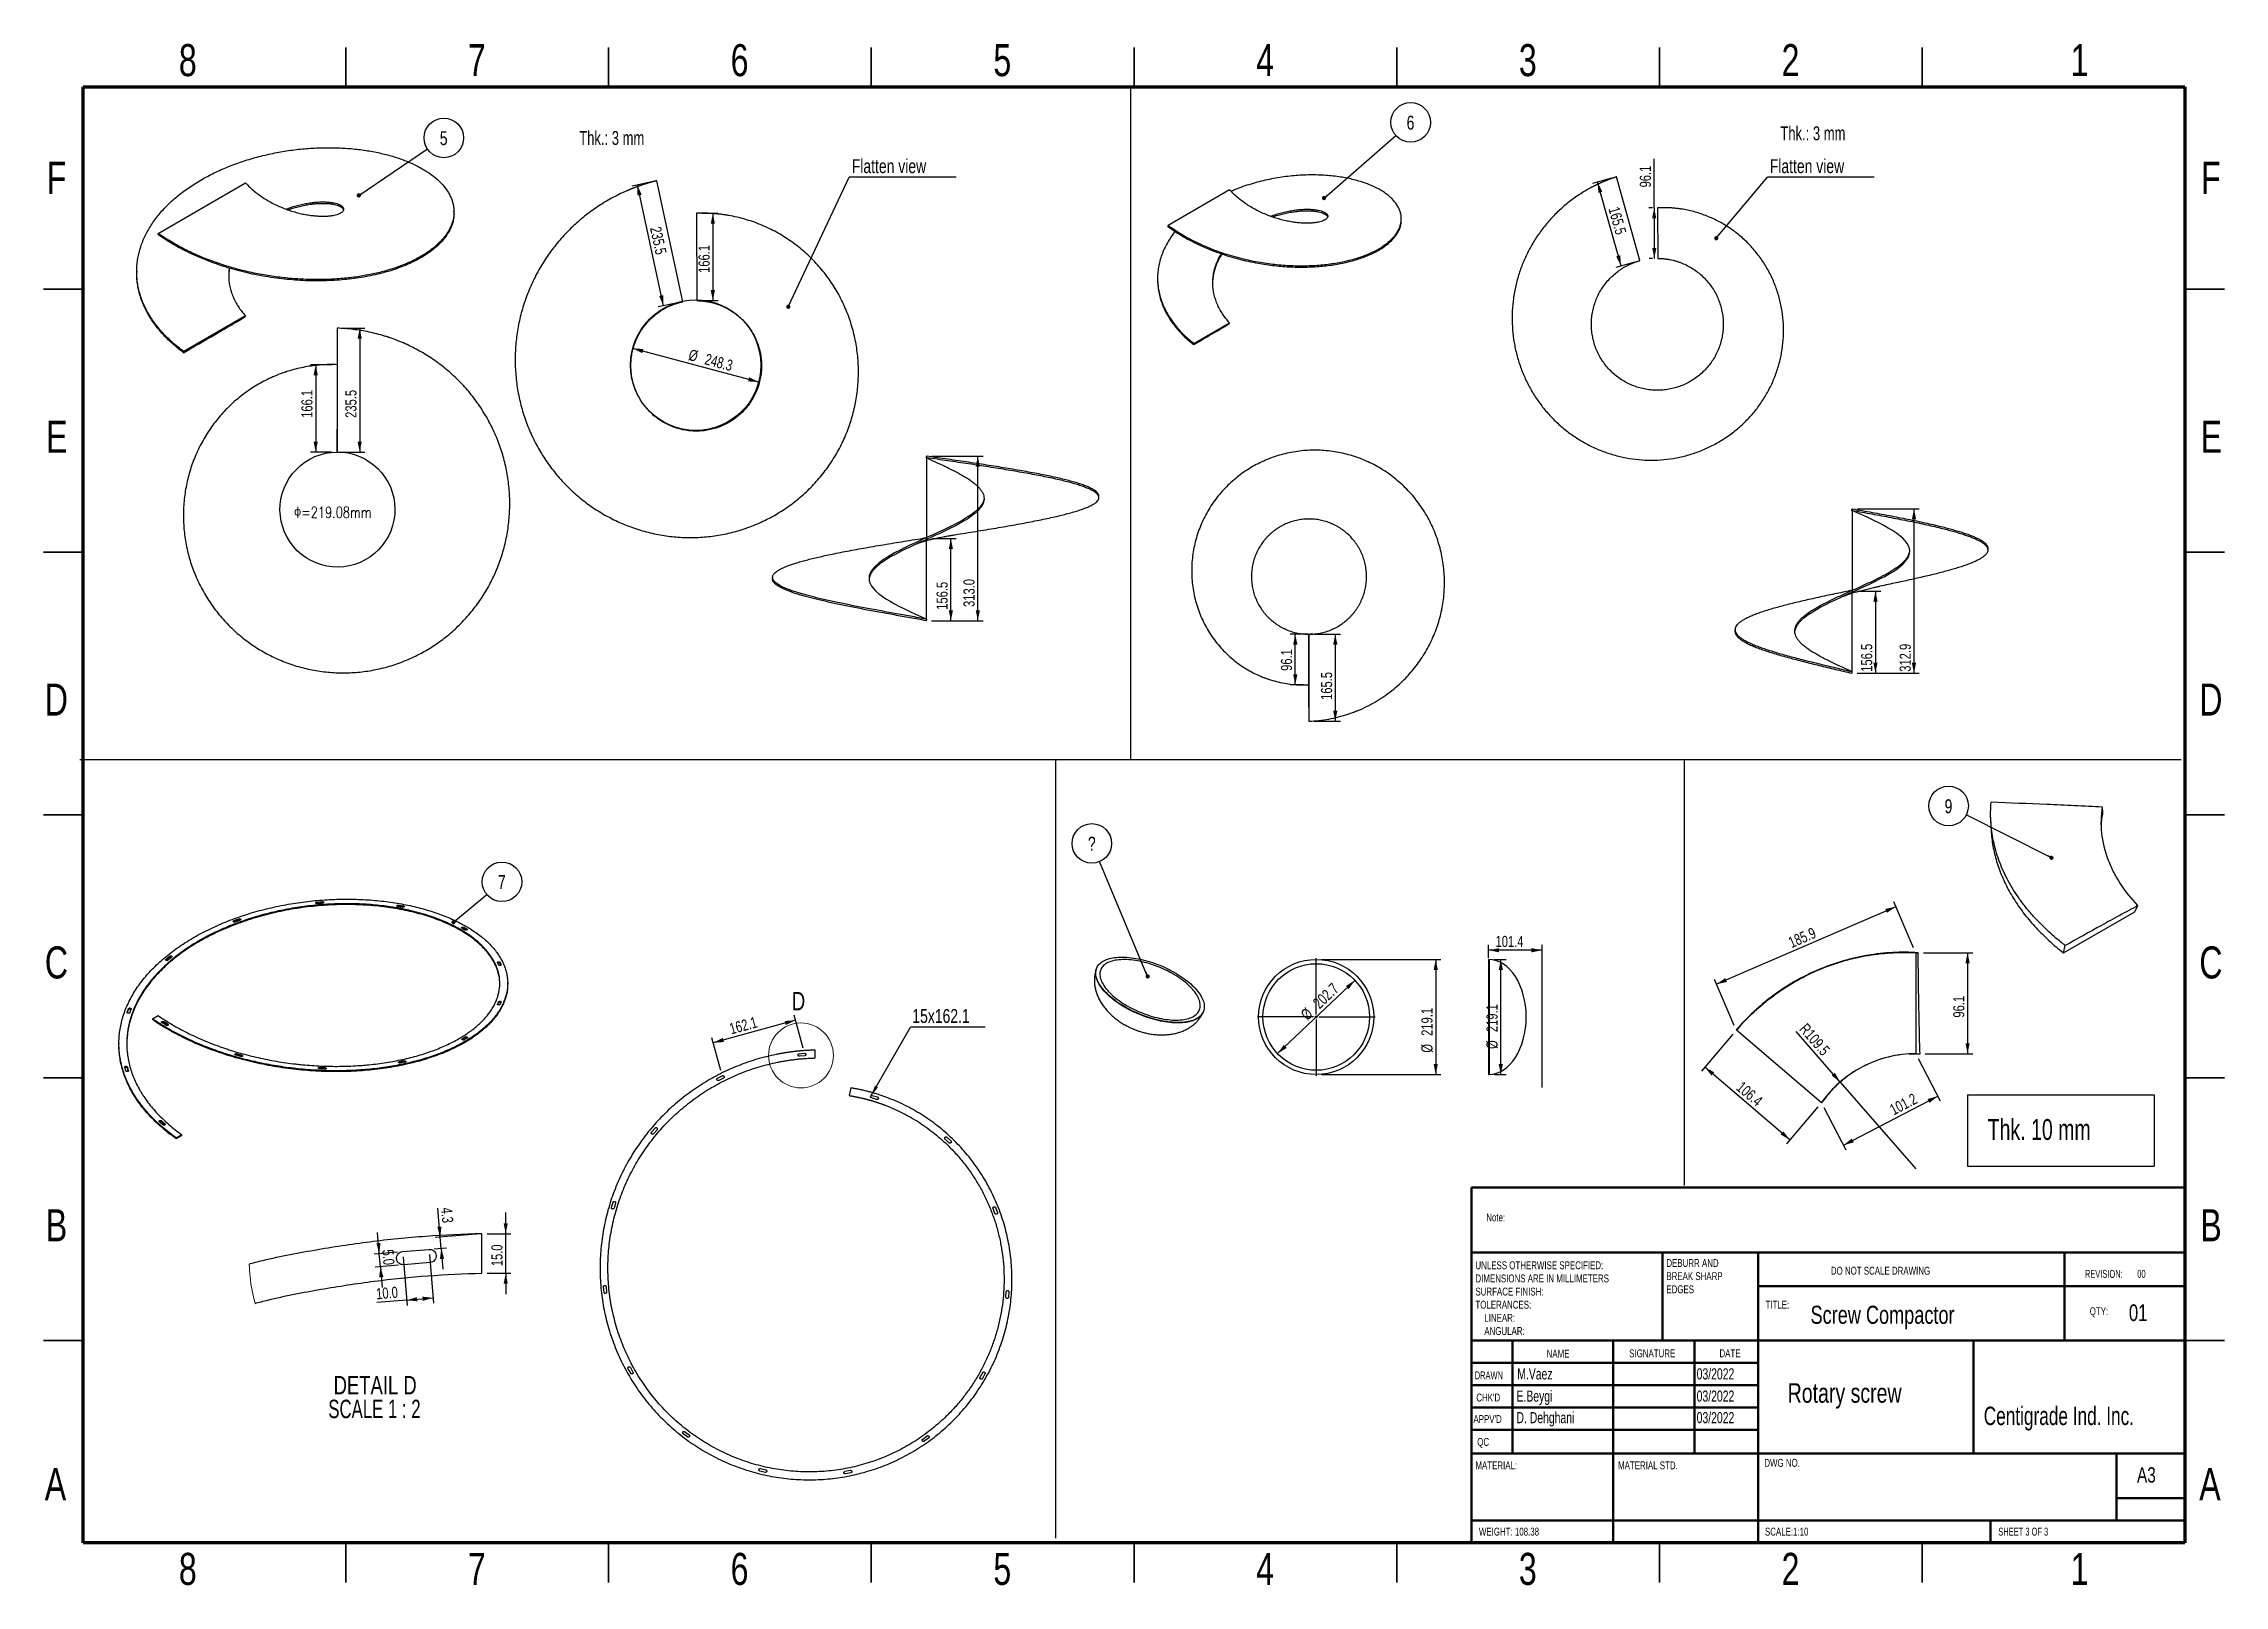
# Model space of a CAD drawing. Header units: millimetres. Extents: x 2 to 418, y 2 to 295.
import ezdxf

# ---------------------------------------------------------------- set-up
doc = ezdxf.new("R2010")
doc.units = ezdxf.units.MM
doc.header["$PDSIZE"] = -1
doc.layers.add('SHEET', color=179, linetype='Continuous')
doc.styles.add('SLDTEXTSTYLE0', font='TXT', dxfattribs={"width": 0.7})
doc.styles.add('SLDTEXTSTYLE1', font='TXT', dxfattribs={"width": 0.75})
doc.styles.add('SLDTEXTSTYLE2', font='TXT', dxfattribs={"width": 0.686449})
doc.styles.add('SLDTEXTSTYLE3', font='TXT', dxfattribs={"width": 0.652778})
doc.styles.add('SLDTEXTSTYLE4', font='TXT', dxfattribs={"width": 0.6875})
doc.styles.add('SLDTEXTSTYLE5', font='TXT', dxfattribs={"width": 0.75, "bigfont": 'bigfont'})
doc.styles.add('SLDTEXTSTYLE6', font='TXT', dxfattribs={"width": 0.681818})
doc.dimstyles.new('SLDDIMSTYLE0', dxfattribs={"dimtxt": 0.18, "dimasz": 0.8, "dimexe": 0, "dimexo": 0.0625, "dimgap": 0, "dimtad": 0, "dimtih": 1, "dimtoh": 1, "dimdec": 0, "dimrnd": 1e-09, "dimzin": 0, "dimdsep": 46, "dimtxsty": 'Standard', "dimblk1": 'DOT', "dimblk2": 'DOT', "dimsah": 1, "dimcen": 0.09, "dimadec": 0, "dimazin": 0, "dimtfac": 0.8, "dimtdec": 0, "dimtofl": 0, "dimtmove": 0, "dimatfit": 3, "dimldrblk": 'DOT', "dimfxl": 1, "dimfrac": 2, "dimtolj": 1, "dimtzin": 0, "dimarcsym": 0})
doc.dimstyles.new('SLDDIMSTYLE1', dxfattribs={"dimtxt": 2.116667, "dimasz": 2, "dimexe": 0, "dimexo": 0.0625, "dimgap": 0.529167, "dimtad": 1, "dimdec": 1, "dimlfac": 10, "dimrnd": 1e-09, "dimzin": 12, "dimdsep": 46, "dimtxsty": 'SLDTEXTSTYLE1', "dimsah": 1, "dimcen": 0.09, "dimadec": 0, "dimazin": 3, "dimtfac": 1, "dimtdec": 1, "dimtofl": 0, "dimtmove": 0, "dimatfit": 3, "dimfxl": 1, "dimfrac": 2, "dimtolj": 1, "dimtzin": 12, "dimarcsym": 0})
doc.dimstyles.new('SLDDIMSTYLE10', dxfattribs={"dimtxt": 2.116667, "dimasz": 2, "dimexe": 0, "dimexo": 0.0625, "dimgap": 0.529167, "dimtad": 1, "dimdec": 1, "dimlfac": 5, "dimrnd": 1e-09, "dimzin": 12, "dimdsep": 46, "dimtxsty": 'SLDTEXTSTYLE1', "dimsah": 1, "dimcen": 0.09, "dimadec": 0, "dimazin": 3, "dimtfac": 1, "dimtdec": 1, "dimtofl": 0, "dimtmove": 0, "dimatfit": 3, "dimfxl": 1, "dimfrac": 2, "dimtolj": 1, "dimtzin": 12, "dimarcsym": 0})
doc.dimstyles.new('SLDDIMSTYLE11', dxfattribs={"dimtxt": 2.116667, "dimasz": 2, "dimexe": 0, "dimexo": 0.0625, "dimgap": 0.529167, "dimtad": 1, "dimdec": 1, "dimlfac": 10, "dimrnd": 1e-09, "dimzin": 4, "dimdsep": 46, "dimtxsty": 'SLDTEXTSTYLE1', "dimsah": 1, "dimcen": 0.09, "dimadec": 0, "dimazin": 1, "dimtfac": 1, "dimtdec": 1, "dimtofl": 0, "dimtmove": 0, "dimatfit": 3, "dimfxl": 1, "dimfrac": 2, "dimtolj": 1, "dimtzin": 12, "dimarcsym": 0})
doc.dimstyles.new('SLDDIMSTYLE2', dxfattribs={"dimtxt": 2.116667, "dimasz": 2, "dimexe": 0, "dimexo": 0.0625, "dimgap": 0.529167, "dimtad": 1, "dimdec": 1, "dimlfac": 10, "dimrnd": 1e-09, "dimzin": 12, "dimdsep": 46, "dimtxsty": 'SLDTEXTSTYLE1', "dimsah": 1, "dimcen": 0.09, "dimadec": 0, "dimazin": 3, "dimtfac": 1, "dimtdec": 1, "dimtmove": 0, "dimatfit": 0, "dimfxl": 1, "dimfrac": 2, "dimtolj": 1, "dimtzin": 12, "dimarcsym": 0})
doc.dimstyles.new('SLDDIMSTYLE3', dxfattribs={"dimtxt": 2.116667, "dimasz": 2, "dimexe": 0, "dimexo": 0.0625, "dimgap": 0.529167, "dimtad": 1, "dimdec": 1, "dimlfac": 10, "dimrnd": 1e-09, "dimzin": 12, "dimdsep": 46, "dimtxsty": 'SLDTEXTSTYLE1', "dimsah": 1, "dimcen": 0, "dimadec": 0, "dimazin": 3, "dimtfac": 1, "dimtdec": 1, "dimtmove": 0, "dimatfit": 3, "dimfxl": 1, "dimfrac": 2, "dimtolj": 1, "dimtzin": 12, "dimarcsym": 0})
doc.dimstyles.new('SLDDIMSTYLE4', dxfattribs={"dimtxt": 0.18, "dimasz": 2, "dimexe": 0, "dimexo": 0.0625, "dimgap": 0, "dimtad": 0, "dimtih": 1, "dimtoh": 1, "dimdec": 0, "dimrnd": 1e-09, "dimzin": 0, "dimdsep": 46, "dimtxsty": 'Standard', "dimsah": 1, "dimcen": 0.09, "dimadec": 0, "dimazin": 0, "dimtfac": 2, "dimtdec": 0, "dimtofl": 0, "dimtmove": 0, "dimatfit": 3, "dimfxl": 1, "dimfrac": 2, "dimtolj": 1, "dimtzin": 0, "dimarcsym": 0})
doc.dimstyles.new('SLDDIMSTYLE5', dxfattribs={"dimtxt": 2.116667, "dimasz": 2, "dimexe": 0, "dimexo": 0.0625, "dimgap": 0.529167, "dimtad": 1, "dimdec": 1, "dimlfac": 2, "dimrnd": 1e-09, "dimzin": 4, "dimdsep": 46, "dimtxsty": 'SLDTEXTSTYLE1', "dimsah": 1, "dimcen": 0.09, "dimadec": 0, "dimazin": 1, "dimtfac": 1, "dimtdec": 1, "dimtmove": 0, "dimatfit": 0, "dimfxl": 1, "dimfrac": 2, "dimtolj": 1, "dimtzin": 12, "dimarcsym": 0})
doc.dimstyles.new('SLDDIMSTYLE6', dxfattribs={"dimtxt": 2.116667, "dimasz": 2, "dimexe": 0, "dimexo": 0.0625, "dimgap": 0.529167, "dimtad": 1, "dimdec": 1, "dimlfac": 2, "dimrnd": 1e-09, "dimzin": 12, "dimdsep": 46, "dimtxsty": 'SLDTEXTSTYLE1', "dimsah": 1, "dimcen": 0.09, "dimadec": 0, "dimazin": 3, "dimtfac": 1, "dimtdec": 1, "dimtofl": 0, "dimtmove": 0, "dimatfit": 3, "dimfxl": 1, "dimfrac": 2, "dimtolj": 1, "dimtzin": 12, "dimarcsym": 0})
doc.dimstyles.new('SLDDIMSTYLE7', dxfattribs={"dimtxt": 2.116667, "dimasz": 2, "dimexe": 0, "dimexo": 0.0625, "dimgap": 0.529167, "dimtad": 1, "dimdec": 1, "dimlfac": 2, "dimrnd": 1e-09, "dimzin": 12, "dimdsep": 46, "dimtxsty": 'SLDTEXTSTYLE1', "dimsah": 1, "dimcen": 0.09, "dimadec": 0, "dimazin": 3, "dimtfac": 1, "dimtdec": 1, "dimtmove": 0, "dimatfit": 0, "dimfxl": 1, "dimfrac": 2, "dimtolj": 1, "dimtzin": 12, "dimarcsym": 0})
doc.dimstyles.new('SLDDIMSTYLE8', dxfattribs={"dimtxt": 2.116667, "dimasz": 2, "dimexe": 0, "dimexo": 0.0625, "dimgap": 0.529167, "dimtad": 1, "dimdec": 1, "dimlfac": 5, "dimrnd": 1e-09, "dimzin": 12, "dimdsep": 46, "dimtxsty": 'SLDTEXTSTYLE1', "dimsah": 1, "dimcen": 0, "dimadec": 0, "dimazin": 3, "dimtfac": 1, "dimtdec": 1, "dimtofl": 0, "dimtmove": 0, "dimatfit": 3, "dimfxl": 1, "dimfrac": 2, "dimtolj": 1, "dimtzin": 12, "dimarcsym": 0})

msp = doc.modelspace()

# ---------------------------------------------------------------- texts
at = {"color": 7, "linetype": 'Continuous', "lineweight": 0}
for s, insert, char_height, attachment_point, style in [('8', (29.939, 295.114), 6.096, 2, 'SLDTEXTSTYLE1'), ('7', (84.939, 295.114), 6.096, 2, 'SLDTEXTSTYLE1'), ('6', (134.939, 295.114), 6.096, 2, 'SLDTEXTSTYLE1'), ('5', (184.939, 295.114), 6.096, 2, 'SLDTEXTSTYLE1'), ('4', (234.939, 295.114), 6.096, 2, 'SLDTEXTSTYLE1'), ('3', (284.939, 295.114), 6.096, 2, 'SLDTEXTSTYLE1'), ('2', (334.939, 295.114), 6.096, 2, 'SLDTEXTSTYLE1'), ('1', (389.939, 295.114), 6.096, 2, 'SLDTEXTSTYLE1'), ('F', (4.937, 272.726), 6.096, 2, 'SLDTEXTSTYLE1'), ('F', (414.937, 272.726), 6.096, 2, 'SLDTEXTSTYLE1'), ('E', (5.011, 223.476), 6.096, 2, 'SLDTEXTSTYLE1'), ('E', (415.011, 223.476), 6.096, 2, 'SLDTEXTSTYLE1'), ('D', (4.93, 173.476), 6.096, 2, 'SLDTEXTSTYLE1'), ('D', (414.93, 173.476), 6.096, 2, 'SLDTEXTSTYLE1'), ('C', (4.937, 123.476), 6.096, 2, 'SLDTEXTSTYLE1'), ('C', (414.937, 123.476), 6.096, 2, 'SLDTEXTSTYLE1'), ('B', (4.953, 73.476), 6.096, 2, 'SLDTEXTSTYLE1'), ('Note:', (277.032, 72.666), 1.5, 1, 'SLDTEXTSTYLE1'), ('B', (414.953, 73.476), 6.096, 2, 'SLDTEXTSTYLE1'), ('DO NOT SCALE DRAWING', (342.615, 62.533), 1.5, 1, 'SLDTEXTSTYLE1'), ('REVISION:       00', (390.955, 61.935), 1.5, 1, 'SLDTEXTSTYLE3'), ('TITLE:', (330.178, 56.071), 1.5, 1, 'SLDTEXTSTYLE1'), ('QTY:', (391.876, 54.836), 1.5, 1, 'SLDTEXTSTYLE1'), ('NAME', (288.522, 46.751), 1.5, 1, 'SLDTEXTSTYLE1'), ('SIGNATURE', (304.234, 46.812), 1.5, 1, 'SLDTEXTSTYLE1'), ('DATE', (321.415, 46.826), 1.5, 1, 'SLDTEXTSTYLE1'), ('DRAWN', (274.843, 42.635), 1.5, 1, 'SLDTEXTSTYLE2'), ('M.Vaez', (282.936, 43.219), 2.1167, 1, 'SLDTEXTSTYLE0'), ('03/2022', (317.074, 43.219), 2.1167, 1, 'SLDTEXTSTYLE0'), ("CHK'D", (275.139, 38.412), 1.5, 1, 'SLDTEXTSTYLE1'), ('E.Beygi', (282.794, 38.996), 2.1167, 1, 'SLDTEXTSTYLE0'), ("APPV'D", (274.602, 34.316), 1.5, 1, 'SLDTEXTSTYLE1'), ('D. Dehghani', (282.787, 34.9), 2.11667, 1, 'SLDTEXTSTYLE0'), ('Centigrade Ind. Inc.', (371.708, 35.923), 3.5, 1, 'SLDTEXTSTYLE0'), ('QC', (275.324, 29.966), 1.5, 1, 'SLDTEXTSTYLE1'), ('MATERIAL:', (274.975, 25.505), 1.5, 1, 'SLDTEXTSTYLE1'), ('MATERIAL STD.', (302.114, 25.505), 1.5, 1, 'SLDTEXTSTYLE1'), ('DWG NO.', (329.953, 25.986), 1.5, 1, 'SLDTEXTSTYLE1'), ('A', (4.757, 24.226), 6.096, 2, 'SLDTEXTSTYLE1'), ('A3', (400.871, 24.406), 2.9104, 1, 'SLDTEXTSTYLE1'), ('A', (414.757, 24.226), 6.096, 2, 'SLDTEXTSTYLE1'), ('WEIGHT: 108.38', (275.642, 12.899), 1.4986, 1, 'SLDTEXTSTYLE1'), ('SCALE:1:10', (330.074, 12.9), 1.5, 1, 'SLDTEXTSTYLE1'), ('SHEET 3 OF 3', (374.478, 12.9), 1.5, 1, 'SLDTEXTSTYLE4'), ('8', (29.939, 8.114), 6.096, 2, 'SLDTEXTSTYLE1'), ('7', (84.939, 8.114), 6.096, 2, 'SLDTEXTSTYLE1'), ('6', (134.939, 8.114), 6.096, 2, 'SLDTEXTSTYLE1'), ('5', (184.939, 8.114), 6.096, 2, 'SLDTEXTSTYLE1'), ('4', (234.939, 8.114), 6.096, 2, 'SLDTEXTSTYLE1'), ('3', (284.939, 8.114), 6.096, 2, 'SLDTEXTSTYLE1'), ('2', (334.939, 8.114), 6.096, 2, 'SLDTEXTSTYLE1'), ('1', (389.939, 8.114), 6.096, 2, 'SLDTEXTSTYLE1')]:
    msp.add_mtext(s, dxfattribs=dict(at, insert=insert, char_height=char_height, attachment_point=attachment_point, style=style))
at = {"color": 7, "linetype": 'Continuous', "lineweight": 18, "insert": (144.891, 114.82), "char_height": 3.5, "attachment_point": 1, "style": 'SLDTEXTSTYLE1'}
msp.add_mtext('D', dxfattribs=at)
at = {"layer": 'SHEET', "attachment_point": 1}
for s, insert, char_height, style in [('Thk.: 3 mm', (104.425, 278.577), 2.6458, 'SLDTEXTSTYLE0'), ('Thk.: 3 mm', (333.003, 279.471), 2.6458, 'SLDTEXTSTYLE0'), ('Thk.: 3 mm', (333.003, 279.471), 2.6458, 'SLDTEXTSTYLE0'), ('Φ=219.08mm', (50.192, 207.103), 2.1167, 'SLDTEXTSTYLE5'), ('Screw Compactor', (338.745, 55.122), 3.43958, 'SLDTEXTSTYLE1'), ('01', (399.327, 55.385), 3.175, 'SLDTEXTSTYLE1'), ('03/2022', (317.074, 38.996), 2.1167, 'SLDTEXTSTYLE0'), ('Rotary screw', (334.398, 40.38), 3.70417, 'SLDTEXTSTYLE1'), ('03/2022', (317.074, 34.9), 2.1167, 'SLDTEXTSTYLE0')]:
    msp.add_mtext(s, dxfattribs=dict(at, insert=insert, char_height=char_height, style=style))

# ---------------------------------------------------------------- blocks, each defined once
blk = doc.blocks.new('SW_NOTE_0_1')
at = {"color": 0, "linetype": 'Continuous', "lineweight": 0, "char_height": 1.5, "attachment_point": 1, "style": 'SLDTEXTSTYLE1'}
for s, insert in [('UNLESS OTHERWISE SPECIFIED:', (0, 1.93)), ('SURFACE FINISH:', (0, -3.07)), ('DIMENSIONS ARE IN MILLIMETERS', (0, -0.57)), ('TOLERANCES:', (0, -5.57)), ('LINEAR:', (1.69, -8.07)), ('ANGULAR:', (1.69, -10.57))]:
    blk.add_mtext(s, dxfattribs=dict(at, insert=insert))
blk = doc.blocks.new('SW_NOTE_0_2')
at = {"color": 0, "linetype": 'Continuous', "lineweight": 0, "char_height": 1.5, "attachment_point": 1, "style": 'SLDTEXTSTYLE1'}
for s, insert in [('DEBURR AND', (0, 1.93)), ('BREAK SHARP', (0, -0.57)), ('EDGES', (0, -3.07))]:
    blk.add_mtext(s, dxfattribs=dict(at, insert=insert))
blk = doc.blocks.new('SW_NOTE_0_3')
at = {"layer": 'SHEET', "color": 0}
blk.add_circle((3.11, 2.1), 3.76, dxfattribs=at)
at = {"layer": 'SHEET', "color": 0, "insert": (3.09, 3.38), "char_height": 2.65, "attachment_point": 2, "style": 'SLDTEXTSTYLE1'}
blk.add_mtext('5', dxfattribs=at)
blk = doc.blocks.new('_Dot')
at = {"color": 0, "linetype": 'ByBlock', "lineweight": -2}
blk.add_line((-0.5, 0), (-1, 0), dxfattribs=at)
at = {"color": 0, "linetype": 'ByBlock', "const_width": 0.5}
blk.add_lwpolyline([(-0.25, 0, 1), (0.25, 0, 1)], format="xyb", close=True, dxfattribs=at)
blk = doc.blocks.new('SW_NOTE_0_4')
at = {"layer": 'SHEET', "color": 0}
blk.add_circle((2.83, 2.47), 3.76, dxfattribs=at)
at = {"layer": 'SHEET', "color": 0, "insert": (2.8, 3.74), "char_height": 2.65, "attachment_point": 2, "style": 'SLDTEXTSTYLE1'}
blk.add_mtext('6', dxfattribs=at)
blk = doc.blocks.new('_D')
at = {"layer": 'SHEET'}
for p, q in [((308.99, 263.96), (308.96, 273.32)), ((308.64, 263.96), (307.99, 263.96)), ((308.99, 263.96), (309.01, 254.36)), ((308.66, 254.36), (308.01, 254.35))]:
    blk.add_line(p, q, dxfattribs=at)
for points in [[(308.99, 263.96), (308.59, 261.96), (309.39, 261.97)], [(309.01, 254.36), (309.41, 256.36), (308.61, 256.36)]]:
    blk.add_solid(points, dxfattribs=at)
at = {"layer": 'SHEET', "insert": (306.25, 267.85), "char_height": 2.117, "attachment_point": 1, "rotation": 90.1477, "style": 'SLDTEXTSTYLE1'}
blk.add_mtext('96.1', dxfattribs=at)
blk = doc.blocks.new('_D_1')
at = {"layer": 'SHEET'}
for p, q in [((300.86, 269.59), (297.26, 268.58)), ((302.68, 252.92), (298.22, 268.85)), ((305.33, 253.66), (301.72, 252.65))]:
    blk.add_line(p, q, dxfattribs=at)
for points in [[(298.22, 268.85), (298.37, 266.82), (299.14, 267.03)], [(302.68, 252.92), (302.53, 254.95), (301.76, 254.74)]]:
    blk.add_solid(points, dxfattribs=at)
at = {"layer": 'SHEET', "insert": (302.31, 264.37), "char_height": 2.117, "attachment_point": 1, "rotation": 285.6578, "style": 'SLDTEXTSTYLE1'}
blk.add_mtext('165.5', dxfattribs=at)
blk = doc.blocks.new('SW_NOTE_0_5')
at = {"layer": 'SHEET', "color": 0}
blk.add_line((20.32, 0), (0, 0), dxfattribs=at)
at = {"layer": 'SHEET', "color": 0, "insert": (0.46, 3.43), "char_height": 2.6458, "attachment_point": 1, "style": 'SLDTEXTSTYLE1'}
blk.add_mtext('Flatten view', dxfattribs=at)
blk = doc.blocks.new('_D_2')
at = {"layer": 'SHEET'}
blk.add_line((138.58, 230.83), (114.6, 237.24), dxfattribs=at)
for points in [[(114.6, 237.24), (116.43, 236.34), (116.63, 237.11)], [(138.58, 230.83), (136.76, 231.74), (136.55, 230.96)]]:
    blk.add_solid(points, dxfattribs=at)
at = {"layer": 'SHEET', "char_height": 2.117, "attachment_point": 1, "rotation": 345.0388, "style": 'SLDTEXTSTYLE1'}
for s, insert in [('%%c', (125.62, 237.12)), ('248.3', (128.7, 236.3))]:
    blk.add_mtext(s, dxfattribs=dict(at, insert=insert))
blk = doc.blocks.new('_D_3')
at = {"layer": 'SHEET'}
for p, q in [((118.22, 268.92), (114.51, 268.12)), ((120.46, 245.32), (115.49, 268.33)), ((123.19, 245.91), (119.48, 245.11))]:
    blk.add_line(p, q, dxfattribs=at)
for points in [[(115.49, 268.33), (115.52, 266.29), (116.3, 266.46)], [(120.46, 245.32), (120.43, 247.36), (119.64, 247.19)]]:
    blk.add_solid(points, dxfattribs=at)
at = {"layer": 'SHEET', "insert": (119.96, 260.56), "char_height": 2.117, "attachment_point": 1, "rotation": 282.1842, "style": 'SLDTEXTSTYLE1'}
blk.add_mtext('235.5', dxfattribs=at)
blk = doc.blocks.new('_D_4')
at = {"layer": 'SHEET'}
for p, q in [((127.77, 262.93), (130.85, 262.93)), ((129.85, 262.93), (129.85, 246.32)), ((127.79, 246.32), (130.85, 246.32))]:
    blk.add_line(p, q, dxfattribs=at)
for points in [[(129.85, 262.93), (129.45, 260.93), (130.25, 260.93)], [(129.85, 246.32), (130.25, 248.32), (129.45, 248.32)]]:
    blk.add_solid(points, dxfattribs=at)
at = {"layer": 'SHEET', "insert": (127.13, 251.59), "char_height": 2.117, "attachment_point": 1, "rotation": 90, "style": 'SLDTEXTSTYLE1'}
blk.add_mtext('166.1', dxfattribs=at)
blk = doc.blocks.new('SW_NOTE_0_6')
at = {"layer": 'SHEET', "color": 0}
blk.add_line((20.32, 0), (0, 0), dxfattribs=at)
at = {"layer": 'SHEET', "color": 0, "insert": (0.47, 3.43), "char_height": 2.6458, "attachment_point": 1, "style": 'SLDTEXTSTYLE1'}
blk.add_mtext('Flatten view', dxfattribs=at)
blk = doc.blocks.new('SW_NOTE_0_7')
at = {"layer": 'SHEET', "color": 0}
blk.add_circle((2.89, 2.4), 3.76, dxfattribs=at)
at = {"layer": 'SHEET', "color": 0, "insert": (2.86, 3.68), "char_height": 2.65, "attachment_point": 2, "style": 'SLDTEXTSTYLE1'}
blk.add_mtext('7', dxfattribs=at)
blk = doc.blocks.new('SW_NOTE_0_8')
at = {"layer": 'SHEET', "color": 0}
blk.add_circle((-1.45, 3.46), 3.76, dxfattribs=at)
at = {"layer": 'SHEET', "color": 0, "insert": (-1.46, 4.74), "char_height": 2.65, "attachment_point": 2, "style": 'SLDTEXTSTYLE1'}
blk.add_mtext('?', dxfattribs=at)
blk = doc.blocks.new('_D_5')
at = {"layer": 'SHEET'}
for p, q in [((145.57, 109.43), (129.94, 105.15)), ((147.03, 104.12), (145.31, 110.4)), ((131.39, 99.84), (129.67, 106.11))]:
    blk.add_line(p, q, dxfattribs=at)
for points in [[(145.57, 109.43), (143.54, 109.29), (143.75, 108.52)], [(129.94, 105.15), (131.97, 105.29), (131.76, 106.06)]]:
    blk.add_solid(points, dxfattribs=at)
at = {"layer": 'SHEET', "insert": (132.8, 108.76), "char_height": 2.117, "attachment_point": 1, "rotation": 15.3171, "style": 'SLDTEXTSTYLE1'}
blk.add_mtext('162.1', dxfattribs=at)
blk = doc.blocks.new('SW_NOTE_0_9')
at = {"layer": 'SHEET', "color": 0}
blk.add_line((14.2, 0), (0, 0), dxfattribs=at)
at = {"layer": 'SHEET', "color": 0, "insert": (0.33, 3.43), "char_height": 2.646, "attachment_point": 1, "style": 'SLDTEXTSTYLE1'}
blk.add_mtext('15x162.1', dxfattribs=at)
blk = doc.blocks.new('_D_6')
at = {"layer": 'SHEET'}
for p, q in [((245.68, 121), (268.42, 121)), ((267.42, 121), (267.42, 99.09)), ((245.68, 99.09), (268.42, 99.09))]:
    blk.add_line(p, q, dxfattribs=at)
for points in [[(267.42, 121), (267.02, 119), (267.82, 119)], [(267.42, 99.09), (267.82, 101.09), (267.02, 101.09)]]:
    blk.add_solid(points, dxfattribs=at)
at = {"layer": 'SHEET', "char_height": 2.117, "attachment_point": 1, "rotation": 90, "style": 'SLDTEXTSTYLE1'}
for s, insert in [('219.1', (264.69, 106.46)), ('%%c', (264.69, 103.27))]:
    blk.add_mtext(s, dxfattribs=dict(at, insert=insert))
blk = doc.blocks.new('_D_7')
at = {"layer": 'SHEET'}
blk.add_line((252.03, 117.02), (237.32, 103.08), dxfattribs=at)
for points in [[(252.03, 117.02), (250.31, 115.93), (250.86, 115.35)], [(237.32, 103.08), (239.05, 104.16), (238.5, 104.74)]]:
    blk.add_solid(points, dxfattribs=at)
at = {"layer": 'SHEET', "char_height": 2.117, "attachment_point": 1, "rotation": 43.466, "style": 'SLDTEXTSTYLE1'}
for s, insert in [('202.7', (243.85, 113.02)), ('%%c', (241.53, 110.82))]:
    blk.add_mtext(s, dxfattribs=dict(at, insert=insert))
blk = doc.blocks.new('SW_CENTERMARKSYMBOL_0')
at = {"layer": 'SHEET', "color": 0}
for p, q in [((0, 0.5), (0, 11.205)), ((-0.5, 0), (-11.205, 0)), ((0, 0), (-0.25, 0)), ((0, 0), (0, 0.25)), ((0, 0), (0, -0.25)), ((0, 0), (0.25, 0)), ((0.5, 0), (11.205, 0)), ((0, -0.5), (0, -11.205))]:
    blk.add_line(p, q, dxfattribs=at)
blk = doc.blocks.new('SW_CENTERMARKSYMBOL_1')
at = {"layer": 'SHEET', "color": 0}
for p, q in [((0, 0.5), (0, 11.205)), ((-0.5, 0), (-11.205, 0)), ((0, 0), (-0.25, 0)), ((0, 0), (0, 0.25)), ((0, 0), (0, -0.25)), ((0, 0), (0.25, 0)), ((0.5, 0), (11.205, 0)), ((0, -0.5), (0, -11.205))]:
    blk.add_line(p, q, dxfattribs=at)
blk = doc.blocks.new('_D_8')
at = {"layer": 'SHEET'}
for p, q in [((277.48, 121.3), (277.48, 123.75)), ((287.62, 122.75), (277.48, 122.75))]:
    blk.add_line(p, q, dxfattribs=at)
for points in [[(277.48, 122.75), (279.48, 122.35), (279.48, 123.15)], [(287.62, 122.75), (285.62, 123.15), (285.62, 122.35)]]:
    blk.add_solid(points, dxfattribs=at)
at = {"layer": 'SHEET', "insert": (278.8, 125.48), "char_height": 2.117, "attachment_point": 1, "style": 'SLDTEXTSTYLE1'}
blk.add_mtext('101.4', dxfattribs=at)
blk = doc.blocks.new('_D_9')
at = {"layer": 'SHEET'}
for p, q in [((278.58, 121), (280.8, 121)), ((279.8, 99.09), (279.8, 121)), ((278.58, 99.09), (280.8, 99.09))]:
    blk.add_line(p, q, dxfattribs=at)
for points in [[(279.8, 121), (279.4, 119), (280.2, 119)], [(279.8, 99.09), (280.2, 101.09), (279.4, 101.09)]]:
    blk.add_solid(points, dxfattribs=at)
at = {"layer": 'SHEET', "char_height": 2.117, "attachment_point": 1, "rotation": 90, "style": 'SLDTEXTSTYLE1'}
for s, insert in [('219.1', (277.07, 107.17)), ('%%c', (277.07, 103.97))]:
    blk.add_mtext(s, dxfattribs=dict(at, insert=insert))
blk = doc.blocks.new('SW_NOTE_0_10')
at = {"layer": 'SHEET', "color": 0}
blk.add_circle((-3.35, 1.69), 3.76, dxfattribs=at)
at = {"layer": 'SHEET', "color": 0, "insert": (-3.38, 2.96), "char_height": 2.65, "attachment_point": 2, "style": 'SLDTEXTSTYLE1'}
blk.add_mtext('9', dxfattribs=at)
blk = doc.blocks.new('_D_10')
at = {"layer": 'SHEET'}
for p, q in [((59.38, 241.07), (63.65, 241.07)), ((62.65, 241.07), (62.65, 217.52)), ((59.3, 217.52), (63.65, 217.52))]:
    blk.add_line(p, q, dxfattribs=at)
for points in [[(62.65, 241.07), (62.25, 239.07), (63.05, 239.07)], [(62.65, 217.52), (63.05, 219.52), (62.25, 219.52)]]:
    blk.add_solid(points, dxfattribs=at)
at = {"layer": 'SHEET', "insert": (59.92, 224.02), "char_height": 2.117, "attachment_point": 1, "rotation": 90, "style": 'SLDTEXTSTYLE1'}
blk.add_mtext('235.5', dxfattribs=at)
blk = doc.blocks.new('_D_11')
at = {"layer": 'SHEET'}
for p, q in [((57.42, 234.13), (53.28, 234.13)), ((54.28, 234.13), (54.28, 217.52)), ((57.3, 217.52), (53.28, 217.52))]:
    blk.add_line(p, q, dxfattribs=at)
for points in [[(54.28, 234.13), (53.88, 232.13), (54.68, 232.13)], [(54.28, 217.52), (54.68, 219.52), (53.88, 219.52)]]:
    blk.add_solid(points, dxfattribs=at)
at = {"layer": 'SHEET', "insert": (51.55, 224.02), "char_height": 2.117, "attachment_point": 1, "rotation": 90, "style": 'SLDTEXTSTYLE1'}
blk.add_mtext('166.1', dxfattribs=at)
blk = doc.blocks.new('_D_12')
at = {"layer": 'SHEET'}
for p, q in [((90.44, 68.83), (90.44, 72.83)), ((86.89, 68.83), (91.44, 68.83)), ((90.44, 61.33), (90.44, 68.83)), ((86.9, 61.33), (91.44, 61.33)), ((90.44, 61.33), (90.44, 57.33))]:
    blk.add_line(p, q, dxfattribs=at)
for points in [[(90.44, 68.83), (90.84, 70.83), (90.04, 70.83)], [(90.44, 61.33), (90.04, 59.33), (90.84, 59.33)]]:
    blk.add_solid(points, dxfattribs=at)
at = {"layer": 'SHEET', "insert": (87.71, 62.65), "char_height": 2.117, "attachment_point": 1, "rotation": 90, "style": 'SLDTEXTSTYLE1'}
blk.add_mtext('15.0', dxfattribs=at)
blk = doc.blocks.new('_D_13')
at = {"layer": 'SHEET'}
for p, q in [((70.9, 64.42), (71.68, 55.19)), ((75.92, 64.85), (76.7, 55.62)), ((71.6, 56.19), (65.93, 55.71)), ((71.6, 56.19), (76.62, 56.62))]:
    blk.add_line(p, q, dxfattribs=at)
for points in [[(71.6, 56.19), (73.62, 55.96), (73.56, 56.76)], [(76.62, 56.62), (74.59, 56.85), (74.66, 56.05)]]:
    blk.add_solid(points, dxfattribs=at)
at = {"layer": 'SHEET', "insert": (65.7, 58.43), "char_height": 2.117, "attachment_point": 1, "rotation": 4.8346, "style": 'SLDTEXTSTYLE1'}
blk.add_mtext('10.0', dxfattribs=at)
blk = doc.blocks.new('_D_14')
at = {"layer": 'SHEET'}
for p, q in [((77.98, 68.16), (77.52, 73.68)), ((84.9, 68.75), (76.99, 68.08)), ((78.16, 66.04), (77.98, 68.16)), ((76.83, 65.93), (79.16, 66.13)), ((78.16, 66.04), (78.5, 62.06))]:
    blk.add_line(p, q, dxfattribs=at)
for points in [[(77.98, 68.16), (78.21, 70.19), (77.42, 70.12)], [(78.16, 66.04), (77.93, 64.02), (78.73, 64.08)]]:
    blk.add_solid(points, dxfattribs=at)
at = {"layer": 'SHEET', "insert": (80.24, 73.91), "char_height": 2.117, "attachment_point": 1, "rotation": 274.8346, "style": 'SLDTEXTSTYLE1'}
blk.add_mtext('4.3', dxfattribs=at)
blk = doc.blocks.new('_D_15')
at = {"layer": 'SHEET'}
for p, q in [((66.38, 65.05), (66.05, 69.03)), ((69.82, 65.34), (65.39, 64.96)), ((70.03, 62.85), (65.6, 62.47)), ((66.59, 62.55), (66.38, 65.05)), ((66.59, 62.55), (66.93, 58.57))]:
    blk.add_line(p, q, dxfattribs=at)
for points in [[(66.38, 65.05), (66.61, 67.07), (65.82, 67)], [(66.59, 62.55), (66.36, 60.53), (67.16, 60.6)]]:
    blk.add_solid(points, dxfattribs=at)
at = {"layer": 'SHEET', "insert": (69.05, 65.92), "char_height": 2.117, "attachment_point": 1, "rotation": 274.8338, "style": 'SLDTEXTSTYLE1'}
blk.add_mtext('5.0', dxfattribs=at)
blk = doc.blocks.new('SW_NOTE_0_11')
at = {"layer": 'SHEET', "color": 0, "char_height": 3.5, "attachment_point": 2}
for s, insert, style in [('DETAIL D', (9.52, 4.51), 'SLDTEXTSTYLE1'), ('SCALE 1 : 2', (9.39, -0.01), 'SLDTEXTSTYLE6')]:
    blk.add_mtext(s, dxfattribs=dict(at, insert=insert, style=style))
blk = doc.blocks.new('SW_NOTE_0')
at = {"layer": 'SHEET', "color": 0, "insert": (0, 25.6), "char_height": 19.84, "attachment_point": 1, "style": 'SLDTEXTSTYLE0'}
blk.add_mtext('Thk. 10 mm', dxfattribs=at)
blk = doc.blocks.new('Block1')
at = {"layer": 'SHEET'}
for p, q in [((-241.1, 307.2), (-63.5, 307.2)), ((-241.1, 307.2), (-241.1, 239.3)), ((-63.5, 307.2), (-63.5, 239.3)), ((-241.1, 239.3), (-63.5, 239.3))]:
    blk.add_line(p, q, dxfattribs=at)
at = {"layer": 'SHEET', "color": 250, "true_color": 0x191924}
blk.add_blockref('SW_NOTE_0', (-222, 258.6), dxfattribs=at)
blk = doc.blocks.new('_D_16')
at = {"layer": 'SHEET'}
for q in [(336.03, 107.26), (358.76, 81.15)]:
    blk.add_line((344.38, 97.68), q, dxfattribs=at)
blk.add_solid([(344.38, 97.68), (343.37, 99.45), (342.76, 98.92)], dxfattribs=at)
at = {"layer": 'SHEET', "insert": (338.09, 109.05), "char_height": 2.117, "attachment_point": 1, "rotation": 311.0346, "style": 'SLDTEXTSTYLE1'}
blk.add_mtext('R109.5', dxfattribs=at)
blk = doc.blocks.new('_D_18')
at = {"layer": 'SHEET'}
for p, q in [((323.98, 106.77), (317.98, 99.75)), ((334.82, 86.69), (318.63, 100.51)), ((340.16, 92.95), (334.17, 85.93))]:
    blk.add_line(p, q, dxfattribs=at)
for points in [[(318.63, 100.51), (319.89, 98.91), (320.41, 99.52)], [(334.82, 86.69), (333.56, 88.3), (333.04, 87.69)]]:
    blk.add_solid(points, dxfattribs=at)
at = {"layer": 'SHEET', "insert": (325.82, 97.96), "char_height": 2.117, "attachment_point": 1, "rotation": 319.5065, "style": 'SLDTEXTSTYLE1'}
blk.add_mtext('106.4', dxfattribs=at)
blk = doc.blocks.new('_D_19')
at = {"layer": 'SHEET'}
for p, q in [((359.22, 102.17), (363.42, 94.11)), ((341.27, 92.82), (345.47, 84.76)), ((345.01, 85.65), (362.96, 94.99))]:
    blk.add_line(p, q, dxfattribs=at)
for points in [[(362.96, 94.99), (361, 94.43), (361.37, 93.72)], [(345.01, 85.65), (346.97, 86.22), (346.6, 86.93)]]:
    blk.add_solid(points, dxfattribs=at)
at = {"layer": 'SHEET', "insert": (353.57, 93.18), "char_height": 2.117, "attachment_point": 1, "rotation": 27.5105, "style": 'SLDTEXTSTYLE1'}
blk.add_mtext('101.2', dxfattribs=at)
blk = doc.blocks.new('_D_20')
at = {"layer": 'SHEET'}
for p, q in [((354.98, 131.03), (320.84, 116.29)), ((358.36, 123.19), (354.58, 131.95)), ((324.23, 108.45), (320.45, 117.21))]:
    blk.add_line(p, q, dxfattribs=at)
for points in [[(354.98, 131.03), (352.98, 130.61), (353.3, 129.87)], [(320.84, 116.29), (322.84, 116.71), (322.52, 117.45)]]:
    blk.add_solid(points, dxfattribs=at)
at = {"layer": 'SHEET', "insert": (334.29, 125.07), "char_height": 2.117, "attachment_point": 1, "rotation": 23.3605, "style": 'SLDTEXTSTYLE1'}
blk.add_mtext('185.9', dxfattribs=at)
blk = doc.blocks.new('_D_21')
at = {"layer": 'SHEET'}
for p, q in [((360.23, 122.27), (369.63, 122.27)), ((368.63, 122.27), (368.63, 103.06)), ((360.58, 103.06), (369.63, 103.06))]:
    blk.add_line(p, q, dxfattribs=at)
for points in [[(368.63, 122.27), (368.23, 120.27), (369.03, 120.27)], [(368.63, 103.06), (369.03, 105.06), (368.23, 105.06)]]:
    blk.add_solid(points, dxfattribs=at)
at = {"layer": 'SHEET', "insert": (365.9, 109.93), "char_height": 2.117, "attachment_point": 1, "rotation": 90, "style": 'SLDTEXTSTYLE1'}
blk.add_mtext('96.1', dxfattribs=at)
blk = doc.blocks.new('_D_22')
at = {"layer": 'SHEET'}
for p, q in [((171.5, 201.08), (176.15, 201.08)), ((175.15, 185.43), (175.15, 201.08)), ((171.48, 185.43), (176.15, 185.43))]:
    blk.add_line(p, q, dxfattribs=at)
for points in [[(175.15, 201.08), (174.75, 199.08), (175.55, 199.08)], [(175.15, 185.43), (175.55, 187.43), (174.75, 187.43)]]:
    blk.add_solid(points, dxfattribs=at)
at = {"layer": 'SHEET', "insert": (172.42, 187.51), "char_height": 2.117, "attachment_point": 1, "rotation": 90, "style": 'SLDTEXTSTYLE1'}
blk.add_mtext('156.5', dxfattribs=at)
blk = doc.blocks.new('_D_23')
at = {"layer": 'SHEET'}
for p, q in [((171.53, 216.73), (181.28, 216.73)), ((180.28, 185.43), (180.28, 216.73)), ((171.48, 185.43), (181.28, 185.43))]:
    blk.add_line(p, q, dxfattribs=at)
for points in [[(180.28, 216.73), (179.88, 214.73), (180.68, 214.73)], [(180.28, 185.43), (180.68, 187.43), (179.88, 187.43)]]:
    blk.add_solid(points, dxfattribs=at)
at = {"layer": 'SHEET', "insert": (177.55, 188.05), "char_height": 2.117, "attachment_point": 1, "rotation": 90, "style": 'SLDTEXTSTYLE1'}
blk.add_mtext('313.0', dxfattribs=at)
blk = doc.blocks.new('_D_24')
at = {"layer": 'SHEET'}
for p, q in [((242.17, 182.86), (239.69, 182.86)), ((240.69, 173.25), (240.69, 182.86)), ((242.23, 173.25), (239.69, 173.25))]:
    blk.add_line(p, q, dxfattribs=at)
for points in [[(240.69, 182.86), (240.29, 180.86), (241.09, 180.86)], [(240.69, 173.25), (241.09, 175.25), (240.29, 175.25)]]:
    blk.add_solid(points, dxfattribs=at)
at = {"layer": 'SHEET', "insert": (237.96, 175.89), "char_height": 2.117, "attachment_point": 1, "rotation": 90, "style": 'SLDTEXTSTYLE1'}
blk.add_mtext('96.1', dxfattribs=at)
blk = doc.blocks.new('_D_25')
at = {"layer": 'SHEET'}
for p, q in [((244.3, 182.86), (249.3, 182.86)), ((248.3, 182.86), (248.3, 166.32)), ((244.3, 166.32), (249.3, 166.32))]:
    blk.add_line(p, q, dxfattribs=at)
for points in [[(248.3, 182.86), (247.9, 180.86), (248.7, 180.86)], [(248.3, 166.32), (248.7, 168.32), (247.9, 168.32)]]:
    blk.add_solid(points, dxfattribs=at)
at = {"layer": 'SHEET', "insert": (245.58, 170.36), "char_height": 2.117, "attachment_point": 1, "rotation": 90, "style": 'SLDTEXTSTYLE1'}
blk.add_mtext('165.5', dxfattribs=at)
blk = doc.blocks.new('_D_26')
at = {"layer": 'SHEET'}
for p, q in [((347.66, 191.07), (352.1, 191.07)), ((351.1, 191.07), (351.1, 175.43)), ((347.62, 175.43), (352.1, 175.43))]:
    blk.add_line(p, q, dxfattribs=at)
for points in [[(351.1, 191.07), (350.7, 189.07), (351.5, 189.07)], [(351.1, 175.43), (351.5, 177.43), (350.7, 177.43)]]:
    blk.add_solid(points, dxfattribs=at)
at = {"layer": 'SHEET', "insert": (348.37, 175.72), "char_height": 2.117, "attachment_point": 1, "rotation": 90, "style": 'SLDTEXTSTYLE1'}
blk.add_mtext('156.5', dxfattribs=at)
blk = doc.blocks.new('_D_27')
at = {"layer": 'SHEET'}
for p, q in [((347.69, 206.72), (359.43, 206.72)), ((358.43, 206.72), (358.43, 175.43)), ((347.62, 175.43), (359.43, 175.43))]:
    blk.add_line(p, q, dxfattribs=at)
for points in [[(358.43, 206.72), (358.03, 204.72), (358.83, 204.72)], [(358.43, 175.43), (358.83, 177.43), (358.03, 177.43)]]:
    blk.add_solid(points, dxfattribs=at)
at = {"layer": 'SHEET', "insert": (355.7, 175.72), "char_height": 2.117, "attachment_point": 1, "rotation": 90, "style": 'SLDTEXTSTYLE1'}
blk.add_mtext('312.9', dxfattribs=at)

# ---------------------------------------------------------------- dimensions: what is measured, and where the dimension line sits
at = {"layer": 'SHEET'}
for base, p1, p2, angle, dimstyle, picture, middle in [((298.21854, 268.85104), (306.28838, 253.93028), (301.82303, 269.86135), 285.65777, 'SLDDIMSTYLE2', '_D_1', (300.62911, 260.25085)), ((309.012, 254.358), (309.635, 263.967), (309.66, 254.359), 270.14769, 'SLDDIMSTYLE1', '_D', (308.97, 270.589)), ((115.48758, 268.33132), (124.17175, 246.11876), (119.20245, 269.13343), 282.1842, 'SLDDIMSTYLE1', '_D_3', (118.03244, 256.54511)), ((129.855, 246.316), (126.765, 262.926), (126.794, 246.316), 90, 'SLDDIMSTYLE1', '_D_4', (129.855, 255.103)), ((62.647758758, 217.523358411), (58.37851521, 241.068358411), (58.297879082, 217.523358411), 90, 'SLDDIMSTYLE1', '_D_10', (62.647758758, 227.542471707)), ((54.281, 217.523), (58.421, 234.133), (58.298, 217.523), 90, 'SLDDIMSTYLE1', '_D_11', (54.281, 227.542)), ((180.282, 216.728), (170.475, 185.432), (170.528, 216.728), 90, 'SLDDIMSTYLE11', '_D_23', (180.282, 191.568)), ((358.425, 175.428), (346.693, 206.72), (346.624, 175.428), 90, 'SLDDIMSTYLE1', '_D_27', (358.425, 179.236)), ((175.153, 201.08), (170.475, 185.432), (170.502, 201.08), 90, 'SLDDIMSTYLE1', '_D_22', (175.153, 191.026)), ((351.098, 175.428), (346.658, 191.074), (346.624, 175.428), 90, 'SLDDIMSTYLE1', '_D_26', (351.098, 179.236)), ((240.688, 182.862), (243.227, 173.254), (243.175, 182.862), 90, 'SLDDIMSTYLE1', '_D_24', (240.688, 178.621)), ((248.304865233, 166.316970965), (243.298031217, 182.861970965), (243.298031217, 166.316970965), 90, 'SLDDIMSTYLE1', '_D_25', (248.304865233, 173.879412093)), ((320.843, 116.288), (358.759, 122.274), (324.626, 107.531), 23.36047, 'SLDDIMSTYLE10', '_D_20', (338.599, 123.957)), ((368.629, 103.059), (359.225, 122.274), (359.58, 103.059), 90, 'SLDDIMSTYLE10', '_D_21', (368.629, 112.666)), ((129.937, 105.15), (147.293, 103.153), (131.657, 98.871), 15.31713, 'SLDDIMSTYLE1', '_D_5', (136.916, 107.062)), ((318.634, 100.513), (340.81, 93.711), (324.626, 107.531), 319.50649, 'SLDDIMSTYLE10', '_D_18', (326.726, 93.603)), ((362.959, 94.995), (340.81, 93.711), (358.759, 103.059), 27.51053, 'SLDDIMSTYLE10', '_D_19', (357.949, 92.386)), ((77.983, 68.162), (75.836, 65.845), (85.893, 68.831), 274.83458, 'SLDDIMSTYLE7', '_D_14', (77.681, 71.732)), ((90.441, 68.831), (85.899, 61.33), (85.893, 68.831), 90, 'SLDDIMSTYLE5', '_D_12', (90.441, 65.389)), ((66.383, 65.045), (71.028, 62.929), (70.816, 65.42), 274.83379, 'SLDDIMSTYLE5', '_D_15', (66.493, 63.741))]:
    dim = msp.add_linear_dim(base=base, p1=p1, p2=p2, angle=angle, dimstyle=dimstyle, dxfattribs=at)
    dim.commit()
    dim.dimension.update_dxf_attribs({"geometry": picture, "text_midpoint": middle, "dimtype": 160})
for p1, p2, picture, middle in [((138.584, 230.834), (114.599, 237.243), '_D_2', (129.855, 233.166)), ((252.035, 117.02), (237.323, 103.076), '_D_7', (247.121, 112.362))]:
    dim = msp.add_diameter_dim_2p(p1=p1, p2=p2, dimstyle='SLDDIMSTYLE3', dxfattribs=at)
    dim.commit()
    dim.dimension.update_dxf_attribs({"geometry": picture, "text_midpoint": middle, "dimtype": 163})
dim = msp.add_linear_dim(base=(277.482, 122.755), p1=(287.618, 123.791), p2=(277.482, 120.303), dimstyle='SLDDIMSTYLE1', dxfattribs=at)
dim.commit()
dim.dimension.update_dxf_attribs({"geometry": '_D_8', "text_midpoint": (282.321, 122.755), "dimtype": 160})
for base, p1, p2, angle, text, dimstyle, picture, middle in [((267.418, 99.093), (244.679, 121.003), (244.679, 99.093), 90, '%%c<>', 'SLDDIMSTYLE1', '_D_6', (267.418, 108.383)), ((279.796, 121.003), (277.582, 99.093), (277.582, 121.003), 90, '%%c<>', 'SLDDIMSTYLE1', '_D_9', (279.796, 109.089)), ((76.617, 56.615), (70.816, 65.42), (75.836, 65.845), 4.83458, '10.0', 'SLDDIMSTYLE6', '_D_13', (68.657, 55.942))]:
    dim = msp.add_linear_dim(base=base, p1=p1, p2=p2, angle=angle, text=text, dimstyle=dimstyle, dxfattribs=at)
    dim.commit()
    dim.dimension.update_dxf_attribs({"geometry": picture, "text_midpoint": middle, "dimtype": 160})
dim = msp.add_radius_dim(center=(358.759, 81.153), mpoint=(344.378, 97.677), dimstyle='SLDDIMSTYLE8', dxfattribs=at)
dim.commit()
dim.dimension.update_dxf_attribs({"geometry": '_D_16', "text_midpoint": (338.875, 103.999), "dimtype": 164})

# ---------------------------------------------------------------- linework, layer by layer
at = {"color": 7, "linetype": 'Continuous', "lineweight": 35}
for p, q in [((60, 287), (60, 294.5)), ((110, 287), (110, 294.5)), ((160, 287), (160, 294.5)), ((210, 294.5), (210, 287)), ((210, 287), (210, 294.5)), ((260, 287), (260, 294.5)), ((310, 287), (310, 294.5)), ((360, 287), (360, 294.5)), ((10, 248.5), (2.5, 248.5)), ((410, 248.5), (417.5, 248.5)), ((10, 198.5), (2.5, 198.5)), ((410, 198.5), (417.5, 198.5)), ((2.5, 148.5), (10, 148.5)), ((10, 148.5), (2.5, 148.5)), ((417.5, 148.5), (410, 148.5)), ((410, 148.5), (417.5, 148.5)), ((10, 98.5), (2.5, 98.5)), ((410, 98.5), (417.5, 98.5)), ((10, 48.5), (2.5, 48.5)), ((410, 48.5), (417.5, 48.5)), ((60, 10), (60, 2.5)), ((110, 10), (110, 2.5)), ((160, 10), (160, 2.5)), ((210, 2.5), (210, 10)), ((210, 10), (210, 2.5)), ((260, 10), (260, 2.5)), ((310, 10), (310, 2.5)), ((360, 10), (360, 2.5))]:
    msp.add_line(p, q, dxfattribs=at)
at = {"color": 7, "linetype": 'Continuous', "lineweight": 70}
for p, q in [((10, 10), (10, 287)), ((10, 287), (410, 287)), ((410, 287), (410, 10)), ((410, 10), (10, 10))]:
    msp.add_line(p, q, dxfattribs=at)
at = {"color": 7, "linetype": 'Continuous', "lineweight": 25}
for p, q in [((306.288, 253.93), (301.823, 269.861)), ((24.276, 259.115), (40.925, 268.726)), ((124.172, 246.119), (119.202, 269.133)), ((228.199, 267.391), (216.5, 260.638)), ((126.765, 262.926), (126.794, 246.316)), ((309.635, 263.967), (309.66, 254.359)), ((24.276, 259.115), (24.246, 258.89)), ((216.463, 260.418), (216.5, 260.638)), ((40.925, 243.414), (29.18, 236.634)), ((40.925, 243.414), (40.838, 243.24)), ((58.379, 241.068), (58.367, 234.133)), ((58.421, 241.068), (58.379, 241.068)), ((60.304, 240.952), (58.421, 241.068)), ((221.406, 238.157), (228.199, 242.079)), ((228.112, 241.905), (228.199, 242.079)), ((29.18, 236.634), (29.143, 236.414)), ((221.357, 237.947), (221.406, 238.157)), ((48.694, 232.767), (48.09, 232.569)), ((58.421, 234.133), (58.368, 234.133)), ((58.421, 217.523), (58.421, 234.133)), ((57.173, 217.451), (57.206, 217.453)), ((58.206, 217.518), (58.406, 217.523)), ((58.406, 217.523), (58.298, 217.523)), ((59.379, 217.48), (59.403, 217.478)), ((170.528, 216.728), (170.405, 216.454)), ((170.528, 216.728), (170.486, 216.431)), ((346.57, 206.446), (346.693, 206.72)), ((346.641, 206.425), (346.693, 206.72)), ((170.528, 185.728), (170.475, 185.432)), ((243.175, 182.862), (243.298, 182.862)), ((243.298, 182.862), (243.298, 166.317)), ((234.752, 174.623), (235.516, 174.332)), ((346.624, 175.428), (346.693, 175.72)), ((243.245, 166.317), (243.298, 166.317)), ((394.399, 148.961), (394.294, 149.979)), ((373.023, 148.051), (373.065, 146.433)), ((39.661, 128.565), (39.661, 128.73)), ((54.521, 131.628), (55.52, 131.711)), ((54.545, 131.922), (55.544, 132.004)), ((54.545, 131.757), (54.545, 131.922)), ((54.545, 131.757), (55.544, 131.839)), ((55.544, 131.839), (55.544, 132.004)), ((69.868, 131.078), (70.75, 130.916)), ((70.104, 131.339), (70.986, 131.175)), ((70.104, 131.174), (70.104, 131.339)), ((70.104, 131.174), (70.986, 131.011)), ((70.986, 131.011), (70.986, 131.175)), ((386.894, 122.239), (400.481, 130.082)), ((400.481, 130.082), (401.061, 131.237)), ((38.739, 128.231), (38.739, 128.395)), ((82.481, 126.963), (82.481, 127.127)), ((82.481, 126.963), (83.068, 126.616)), ((83.081, 126.626), (83.081, 126.773)), ((25.806, 121.05), (26.466, 121.596)), ((25.806, 120.885), (26.466, 121.431)), ((25.806, 120.885), (25.806, 121.05)), ((26.182, 120.855), (26.842, 121.403)), ((26.466, 121.431), (26.466, 121.596)), ((88.858, 120.397), (88.855, 120.422)), ((88.858, 120.397), (89.069, 119.94)), ((89.346, 120.464), (89.558, 120.006)), ((89.346, 120.299), (89.346, 120.464)), ((277.582, 121.003), (277.482, 121.003)), ((277.482, 121.003), (277.482, 99.093)), ((277.582, 121.003), (277.582, 99.093)), ((358.759, 122.274), (358.759, 103.059)), ((358.759, 122.274), (359.225, 122.274)), ((386.894, 122.239), (387.223, 123.637)), ((89.346, 120.299), (89.523, 119.917)), ((89.558, 119.96), (89.558, 120.006)), ((202.91, 119.348), (202.876, 119.266)), ((89.065, 112.949), (88.855, 112.491)), ((88.855, 112.447), (88.855, 112.491)), ((89.065, 112.784), (88.889, 112.401)), ((89.065, 112.784), (89.065, 112.949)), ((89.554, 112.893), (89.343, 112.434)), ((18.405, 110.956), (18.665, 111.628)), ((18.405, 110.872), (18.405, 110.956)), ((18.424, 110.838), (18.665, 111.464)), ((18.665, 111.464), (18.665, 111.628)), ((18.888, 110.878), (19.148, 111.552)), ((23.222, 109.704), (23.205, 109.552)), ((23.222, 109.704), (24.283, 110.317)), ((25.814, 108.47), (25.049, 108.941)), ((26.136, 108.691), (25.37, 109.164)), ((25.37, 108.999), (25.37, 109.164)), ((26.136, 108.527), (25.37, 108.999)), ((26.136, 108.527), (26.136, 108.691)), ((26.136, 108.527), (26.188, 108.483)), ((223.167, 110.998), (223.2, 111.081)), ((82.738, 106.239), (82.146, 105.878)), ((82.146, 105.737), (82.146, 105.878)), ((82.738, 106.074), (82.163, 105.724)), ((83.141, 106.072), (82.549, 105.711)), ((82.738, 106.074), (82.738, 106.239)), ((149.306, 102.25), (149.305, 103.75)), ((324.626, 107.531), (324.882, 107.897)), ((340.81, 93.711), (324.626, 107.531)), ((18.15, 99.798), (17.948, 100.48)), ((18.639, 99.854), (18.438, 100.538)), ((18.438, 100.373), (18.438, 100.538)), ((18.621, 99.751), (18.438, 100.373)), ((18.639, 99.79), (18.639, 99.854)), ((40.039, 102.517), (39.082, 102.786)), ((40.185, 102.792), (39.228, 103.063)), ((39.228, 102.898), (39.228, 103.063)), ((40.185, 102.628), (39.228, 102.898)), ((40.185, 102.628), (40.185, 102.792)), ((56.013, 100.416), (55.019, 100.455)), ((55.019, 100.291), (55.019, 100.455)), ((56.013, 100.251), (55.019, 100.291)), ((56.068, 100.131), (55.075, 100.169)), ((56.013, 100.251), (56.013, 100.416)), ((70.173, 101.369), (70.173, 101.534)), ((71.29, 101.471), (70.423, 101.286)), ((71.04, 101.553), (71.04, 101.718)), ((146.289, 103.068), (147.293, 103.153)), ((147.336, 102.655), (146.332, 102.57)), ((358.759, 103.059), (359.58, 103.059)), ((130.76, 98.41), (131.657, 98.871)), ((131.886, 98.426), (130.989, 97.965)), ((156.094, 96.57), (155.815, 95.096)), ((277.482, 99.093), (277.582, 99.093)), ((161.026, 94.36), (160.059, 94.655)), ((160.204, 95.134), (161.171, 94.839)), ((340.81, 93.711), (341.313, 94.362)), ((25.187, 89.547), (24.562, 90.116)), ((25.577, 89.728), (24.953, 90.298)), ((24.953, 90.133), (24.953, 90.298)), ((25.577, 89.563), (24.953, 90.133)), ((25.577, 89.563), (25.577, 89.728)), ((25.577, 89.563), (25.596, 89.539)), ((28.804, 87.656), (27.744, 87.042)), ((28.804, 87.491), (27.745, 86.878)), ((28.804, 87.491), (28.804, 87.656)), ((118.196, 88.158), (118.847, 88.928)), ((119.229, 88.606), (118.579, 87.835)), ((174.394, 87.177), (175.131, 86.486)), ((174.79, 86.121), (174.052, 86.812)), ((110.573, 73.842), (110.873, 74.805)), ((111.35, 74.656), (111.051, 73.693)), ((183.546, 72.683), (183.184, 73.626)), ((183.651, 73.805), (184.013, 72.863)), ((85.899, 61.33), (85.893, 68.831)), ((70.816, 65.42), (75.836, 65.845)), ((76.051, 63.354), (71.028, 62.929)), ((109.149, 57.682), (109.046, 58.685)), ((109.544, 58.736), (109.646, 57.732)), ((185.624, 56.781), (185.702, 57.788)), ((186.201, 57.749), (186.122, 56.742)), ((114.221, 42.269), (113.729, 43.149)), ((114.166, 43.393), (114.658, 42.512)), ((180.706, 41.519), (181.205, 42.397)), ((181.64, 42.15), (181.141, 41.272)), ((125.025, 30.157), (124.221, 30.766)), ((124.523, 31.165), (125.328, 30.555)), ((169.806, 29.761), (170.628, 30.349)), ((170.918, 29.942), (170.097, 29.355)), ((139.801, 23.431), (138.819, 23.662)), ((138.933, 24.148), (139.916, 23.917)), ((154.997, 23.624), (155.988, 23.817)), ((156.083, 23.326), (155.093, 23.133))]:
    msp.add_line(p, q, dxfattribs=at)
at = {"color": 7, "linetype": 'Continuous', "lineweight": 50}
for p, q in [((274.2, 77.597), (410, 77.597)), ((274.2, 77.597), (274.2, 65.25)), ((274.2, 65.25), (410, 65.25)), ((274.2, 65.25), (274.2, 10.25)), ((310.6, 65.25), (310.6, 48.5)), ((328.8, 65.25), (328.8, 10)), ((387.09, 48.5), (387.09, 65.25)), ((410, 58.875), (328.8, 58.875)), ((410, 48.5), (274.2, 48.5)), ((282, 48.5), (282, 27)), ((301.191, 48.5), (301.191, 10.25)), ((316.666, 48.5), (316.666, 27)), ((328.8, 10.25), (328.8, 48.5)), ((369.786, 27), (369.786, 48.5)), ((328.8, 44.25), (274.2, 44.25)), ((328.8, 40), (274.2, 40)), ((328.8, 35.75), (274.2, 35.75)), ((328.8, 31.5), (274.2, 31.5)), ((284.6, 27), (274.2, 27)), ((284.6, 27), (410, 27)), ((397, 14.25), (397, 27)), ((410, 18.5), (397, 18.5)), ((274.2, 14.25), (410, 14.25)), ((373, 10), (373, 14.25))]:
    msp.add_line(p, q, dxfattribs=at)
at = {"color": 7, "linetype": 'Continuous', "lineweight": 25, "flags": 128}
for points in [[(80.593, 263.116), (80.591, 263.239), (80.588, 263.361)], [(20.219, 251.967), (20.218, 251.847), (20.217, 251.726)], [(58.343, 217.522), (59.372, 217.481), (60.437, 217.334), (61.482, 217.084), (62.498, 216.732), (63.473, 216.283), (64.401, 215.739), (65.271, 215.108), (66.074, 214.396), (66.803, 213.607), (67.452, 212.751), (68.014, 211.835), (68.484, 210.87), (68.856, 209.863), (69.127, 208.824), (69.296, 207.763), (69.361, 206.691), (69.319, 205.619), (69.172, 204.555), (68.923, 203.511), (68.573, 202.496), (68.124, 201.522), (67.582, 200.595), (66.952, 199.726), (66.24, 198.923), (65.453, 198.194), (64.598, 197.546), (63.683, 196.983), (62.719, 196.514), (61.713, 196.141), (60.674, 195.87), (59.615, 195.7), (58.544, 195.635), (57.472, 195.676), (56.409, 195.822), (55.365, 196.071), (54.35, 196.42), (53.376, 196.868), (52.449, 197.41), (51.58, 198.039), (50.776, 198.75), (50.047, 199.537), (49.398, 200.391), (48.835, 201.306), (48.365, 202.27), (47.992, 203.276), (47.719, 204.314), (47.549, 205.374), (47.483, 206.445), (47.523, 207.518), (47.669, 208.582), (47.917, 209.627), (48.266, 210.642), (48.713, 211.617), (49.255, 212.545), (49.884, 213.416), (50.595, 214.22), (51.382, 214.951), (52.237, 215.601), (53.152, 216.165), (54.117, 216.637), (55.124, 217.011), (56.164, 217.285), (57.225, 217.457), (58.298, 217.523), (58.298, 217.523)], [(181.46, 208.766), (181.43, 208.494), (181.272, 208.009), (181.011, 207.524), (180.649, 207.04), (180.189, 206.556), (179.636, 206.071), (178.996, 205.587), (178.274, 205.103), (177.478, 204.619), (176.614, 204.134), (175.692, 203.649), (174.72, 203.165), (173.708, 202.681), (172.665, 202.196), (171.602, 201.712), (170.528, 201.228), (169.455, 200.744), (168.391, 200.259), (167.348, 199.774), (166.336, 199.29), (165.364, 198.806), (164.442, 198.321), (163.578, 197.837), (162.782, 197.353), (162.06, 196.869), (161.42, 196.384), (160.867, 195.899), (160.407, 195.415), (160.045, 194.931), (159.784, 194.446), (159.626, 193.962), (159.573, 193.478), (159.626, 192.994), (159.784, 192.509), (160.045, 192.024), (160.407, 191.54), (160.867, 191.056), (161.42, 190.571), (162.06, 190.087), (162.782, 189.603), (163.578, 189.119), (164.442, 188.634), (165.364, 188.149), (166.336, 187.665), (167.348, 187.181), (168.391, 186.696), (169.455, 186.212), (170.528, 185.728), (170.528, 185.728)], [(203.317, 208.85), (203.315, 209.002), (203.313, 209.154)], [(335.776, 183.004), (335.76, 183.197), (335.826, 183.681), (335.997, 184.166), (336.269, 184.651), (336.642, 185.135), (337.113, 185.619), (337.675, 186.104), (338.324, 186.588), (339.053, 187.072), (339.856, 187.557), (340.725, 188.041), (341.651, 188.526), (342.625, 189.01), (343.639, 189.494), (344.682, 189.979), (345.745, 190.464), (346.816, 190.948), (347.886, 191.432), (348.946, 191.916), (349.983, 192.401), (350.989, 192.885), (351.953, 193.369), (352.867, 193.854), (353.722, 194.338), (354.509, 194.822), (355.22, 195.306), (355.85, 195.791), (356.392, 196.276), (356.841, 196.76), (357.191, 197.244), (357.441, 197.728), (357.587, 198.213), (357.629, 198.697), (357.565, 199.181), (357.396, 199.666), (357.125, 200.15), (356.754, 200.634), (356.284, 201.118), (355.722, 201.603), (355.074, 202.088), (354.345, 202.572), (353.542, 203.056), (352.672, 203.54), (351.745, 204.025), (350.77, 204.509), (349.755, 204.993), (348.709, 205.478), (347.644, 205.962), (346.57, 206.446), (346.57, 206.446)], [(346.693, 206.72), (346.693, 206.72)], [(141.209, 193.676), (141.207, 193.524), (141.204, 193.372)], [(346.693, 175.72), (346.693, 175.72)], [(222.409, 110.053), (222.205, 109.903), (221.983, 109.764), (221.744, 109.635), (221.487, 109.518), (221.214, 109.412), (220.924, 109.318), (220.619, 109.235), (220.298, 109.164), (219.964, 109.106), (219.615, 109.059), (219.254, 109.024), (218.88, 109.002), (218.495, 108.992), (218.099, 108.995), (217.693, 109.01), (217.277, 109.037), (216.854, 109.076), (216.422, 109.128), (215.984, 109.192), (215.541, 109.267), (215.092, 109.355), (214.639, 109.454), (214.183, 109.564), (213.725, 109.686), (213.266, 109.819), (212.806, 109.962), (212.346, 110.116), (211.889, 110.28), (211.433, 110.454), (210.98, 110.637), (210.532, 110.83), (210.089, 111.031), (209.651, 111.24), (209.221, 111.457), (208.798, 111.682), (208.383, 111.914), (207.978, 112.152), (207.583, 112.396), (207.198, 112.646), (206.826, 112.901), (206.465, 113.161), (206.118, 113.425), (205.784, 113.692), (205.465, 113.962), (205.161, 114.235), (204.873, 114.51), (204.601, 114.786), (204.346, 115.063), (204.108, 115.34), (203.887, 115.617), (203.685, 115.893), (203.502, 116.168), (203.337, 116.441), (203.192, 116.711), (203.067, 116.979), (202.961, 117.243), (202.875, 117.503), (202.81, 117.759), (202.764, 118.009), (202.74, 118.254), (202.735, 118.493), (202.752, 118.725), (202.788, 118.95), (202.845, 119.168), (202.923, 119.378), (203.02, 119.58), (203.138, 119.773), (203.275, 119.958), (203.431, 120.132), (203.607, 120.297), (203.801, 120.452), (204.014, 120.596), (204.245, 120.73), (204.493, 120.853), (204.758, 120.965), (205.04, 121.065), (205.337, 121.153), (205.65, 121.23), (205.978, 121.295), (206.319, 121.348), (206.674, 121.388), (207.042, 121.417), (207.422, 121.433), (207.812, 121.436), (208.214, 121.428), (208.624, 121.407), (209.044, 121.373), (209.472, 121.328), (209.906, 121.27), (210.347, 121.2), (210.794, 121.119), (211.244, 121.025), (211.699, 120.921), (212.156, 120.804), (212.615, 120.677), (213.075, 120.539), (213.534, 120.39), (213.993, 120.231), (214.45, 120.062), (214.904, 119.884), (215.355, 119.696), (215.801, 119.499), (216.241, 119.294), (216.675, 119.081), (217.102, 118.86), (217.521, 118.631), (217.931, 118.396), (218.332, 118.155), (218.721, 117.908), (219.1, 117.655), (219.467, 117.398), (219.821, 117.136), (220.161, 116.871), (220.487, 116.602), (220.799, 116.33), (221.095, 116.056), (221.376, 115.781), (221.639, 115.504), (221.886, 115.227), (222.115, 114.95), (222.326, 114.673), (222.519, 114.398), (222.693, 114.124), (222.848, 113.852), (222.984, 113.583), (223.099, 113.317), (223.195, 113.055), (223.271, 112.797), (223.326, 112.544), (223.361, 112.296), (223.375, 112.054), (223.369, 111.819), (223.343, 111.59), (223.296, 111.368), (223.229, 111.154), (223.141, 110.948), (223.034, 110.75), (222.907, 110.562), (222.76, 110.382), (222.594, 110.212), (222.409, 110.053)], [(204.402, 119.99), (204.223, 119.835), (204.064, 119.67), (203.924, 119.496), (203.804, 119.312), (203.704, 119.119), (203.625, 118.918), (203.565, 118.709), (203.527, 118.493), (203.509, 118.269), (203.511, 118.039), (203.534, 117.802), (203.578, 117.56), (203.643, 117.313), (203.727, 117.062), (203.832, 116.806), (203.957, 116.547), (204.102, 116.285), (204.266, 116.02), (204.449, 115.754), (204.651, 115.487), (204.871, 115.219), (205.108, 114.951), (205.363, 114.684), (205.635, 114.418), (205.922, 114.154), (206.225, 113.892), (206.543, 113.632), (206.875, 113.377), (207.22, 113.125), (207.578, 112.877), (207.948, 112.635), (208.329, 112.399), (208.72, 112.168), (209.121, 111.944), (209.53, 111.727), (209.946, 111.518), (210.37, 111.317), (210.799, 111.124), (211.233, 110.94), (211.671, 110.765), (212.112, 110.6), (212.555, 110.445), (212.999, 110.3), (213.444, 110.166), (213.887, 110.042), (214.329, 109.93), (214.768, 109.83), (215.203, 109.741), (215.633, 109.664), (216.058, 109.599), (216.477, 109.546), (216.888, 109.505), (217.29, 109.477), (217.684, 109.461), (218.068, 109.458), (218.44, 109.467), (218.801, 109.489), (219.15, 109.523), (219.485, 109.569), (219.807, 109.627), (220.113, 109.698), (220.405, 109.781), (220.681, 109.875), (220.94, 109.981), (221.182, 110.098), (221.406, 110.226), (221.612, 110.365), (221.8, 110.515), (221.969, 110.675), (222.119, 110.844), (222.249, 111.023), (222.359, 111.212), (222.448, 111.408), (222.518, 111.614), (222.567, 111.826), (222.595, 112.047), (222.603, 112.274), (222.59, 112.507), (222.557, 112.746), (222.503, 112.991), (222.428, 113.241), (222.333, 113.494), (222.218, 113.752), (222.083, 114.012), (221.929, 114.276), (221.755, 114.541), (221.563, 114.808), (221.352, 115.075), (221.123, 115.343), (220.877, 115.611), (220.614, 115.877), (220.334, 116.143), (220.038, 116.406), (219.728, 116.667), (219.403, 116.924), (219.064, 117.178), (218.713, 117.428), (218.349, 117.673), (217.973, 117.912), (217.587, 118.146), (217.191, 118.373), (216.786, 118.594), (216.373, 118.807), (215.953, 119.012), (215.527, 119.209), (215.095, 119.398), (214.659, 119.577), (214.219, 119.747), (213.777, 119.908), (213.333, 120.058), (212.889, 120.197), (212.445, 120.326), (212.002, 120.443), (211.562, 120.55), (211.125, 120.645), (210.692, 120.728), (210.264, 120.799), (209.842, 120.858), (209.427, 120.904), (209.02, 120.939), (208.622, 120.961), (208.233, 120.97), (207.855, 120.968), (207.488, 120.952), (207.133, 120.924), (206.791, 120.884), (206.463, 120.832), (206.149, 120.767), (205.849, 120.691), (205.566, 120.602), (205.298, 120.502), (205.048, 120.39), (204.814, 120.268), (204.599, 120.134), (204.402, 119.99)], [(89.56, 119.981), (89.561, 119.966), (89.537, 119.927), (89.486, 119.893), (89.417, 119.868), (89.336, 119.856), (89.253, 119.856), (89.177, 119.87), (89.116, 119.895), (89.076, 119.928), (89.069, 119.94), (89.069, 119.94)], [(90.814, 116.429), (90.812, 116.511), (90.811, 116.593)], [(222.375, 109.97), (222.172, 109.821), (221.95, 109.681), (221.71, 109.553), (221.454, 109.436), (221.18, 109.33), (220.891, 109.236), (220.585, 109.153), (220.265, 109.082), (219.93, 109.023), (219.582, 108.977), (219.22, 108.942), (218.847, 108.92), (218.461, 108.91), (218.065, 108.913), (217.659, 108.927), (217.244, 108.955), (216.82, 108.994), (216.389, 109.046), (215.951, 109.109), (215.507, 109.185), (215.058, 109.273), (214.606, 109.372), (214.15, 109.482), (213.692, 109.604), (213.232, 109.737), (212.772, 109.88), (212.313, 110.034), (211.855, 110.198), (211.399, 110.372), (210.947, 110.555), (210.499, 110.747), (210.055, 110.948), (209.618, 111.158), (209.187, 111.375), (208.764, 111.6), (208.35, 111.831), (207.944, 112.07), (207.549, 112.314), (207.165, 112.564), (206.792, 112.819), (206.432, 113.079), (206.084, 113.342), (205.751, 113.61), (205.432, 113.88), (205.128, 114.153), (204.839, 114.427), (204.567, 114.703), (204.312, 114.98), (204.074, 115.258), (203.854, 115.535), (203.652, 115.811), (203.468, 116.086), (203.304, 116.359), (203.159, 116.629), (203.033, 116.897), (202.927, 117.161), (202.842, 117.421), (202.776, 117.676), (202.731, 117.927), (202.706, 118.172), (202.702, 118.41), (202.718, 118.643), (202.755, 118.868), (202.812, 119.086), (202.876, 119.266)], [(16.833, 105.09), (16.833, 105.009), (16.832, 104.928)], [(27.745, 86.878), (27.745, 86.919), (27.744, 86.98), (27.744, 87.042)]]:
    msp.add_lwpolyline(points, dxfattribs=at)
at = {"color": 7, "linetype": 'Continuous', "lineweight": 25}
for radius in [10.955, 10.135]:
    msp.add_circle((244.679, 110.048), radius, dxfattribs=at)
at = {"color": 7, "linetype": 'Continuous', "lineweight": 18}
msp.add_circle((146.625, 102.738), 6.173, dxfattribs=at)
at = {"color": 7, "linetype": 'Continuous', "lineweight": 25}
msp.add_arc((220.823, 111.984), 2.543, 307.62266, 337.18468, dxfattribs=at)
at = {"color": 7, "linetype": 'Continuous', "lineweight": 18}
msp.add_arc((72.495, 63.766), 30.862, 181.36314, 195.39277, dxfattribs=at)
at = {"color": 7, "linetype": 'Continuous', "lineweight": 25}
for major_axis, start_param, end_param in [((0, 10.955), 4.712389, 6.2692184), ((0, -10.955), 0.0139669, 1.5707963)]:
    msp.add_ellipse((277.482, 110.048), major_axis=major_axis, ratio=0.6535828, start_param=start_param, end_param=end_param, dxfattribs=at)
for points, knots in [([(29.18, 236.634), (28.428, 237.184), (27.713, 237.759), (26.714, 238.647), (26.393, 238.946), (25.773, 239.555), (25.474, 239.863), (24.613, 240.802), (24.085, 241.444), (23.362, 242.435), (23.132, 242.77), (22.696, 243.449), (22.49, 243.794), (22.105, 244.486), (21.927, 244.833), (21.596, 245.531), (21.444, 245.882), (21.167, 246.587), (21.041, 246.941), (20.816, 247.654), (20.717, 248.012), (20.545, 248.731), (20.472, 249.093), (20.353, 249.821), (20.307, 250.188), (20.243, 250.921), (20.224, 251.288), (20.215, 252.019), (20.224, 252.383), (20.269, 253.109), (20.304, 253.471), (20.402, 254.193), (20.465, 254.554), (20.692, 255.632), (20.896, 256.348), (21.285, 257.418), (21.428, 257.774), (21.739, 258.478), (21.907, 258.825), (22.447, 259.858), (22.854, 260.533), (23.537, 261.524), (23.777, 261.851), (24.28, 262.498), (24.543, 262.819), (25.37, 263.771), (25.971, 264.393), (27.248, 265.59), (27.923, 266.165), (29.346, 267.27), (30.094, 267.801), (31.27, 268.565), (31.671, 268.815), (32.493, 269.303), (32.913, 269.542), (34.193, 270.237), (35.072, 270.673), (36.419, 271.283), (36.872, 271.48), (37.792, 271.859), (38.257, 272.041), (39.197, 272.393), (39.673, 272.563), (40.634, 272.887), (41.121, 273.043), (42.104, 273.341), (42.602, 273.483), (43.598, 273.752), (44.096, 273.878), (45.096, 274.114), (45.597, 274.225), (46.601, 274.432), (47.104, 274.528), (48.113, 274.705), (48.618, 274.786), (49.63, 274.934), (50.137, 275), (51.153, 275.119), (51.662, 275.171), (52.682, 275.26), (53.193, 275.297), (54.205, 275.356), (54.707, 275.378), (55.705, 275.407), (56.201, 275.414), (57.186, 275.415), (57.675, 275.408), (58.646, 275.38), (59.129, 275.359), (60.087, 275.303), (60.563, 275.268), (61.508, 275.184), (61.978, 275.135), (62.908, 275.023), (63.369, 274.961), (64.275, 274.822), (64.719, 274.747), (65.595, 274.584), (66.026, 274.496), (66.873, 274.309), (67.289, 274.209), (68.108, 273.998), (68.51, 273.887), (69.3, 273.652), (69.687, 273.529), (70.448, 273.272), (70.822, 273.136), (71.553, 272.855), (71.91, 272.709), (72.603, 272.409), (72.939, 272.254), (73.59, 271.936), (73.906, 271.772), (74.517, 271.437), (74.812, 271.266), (75.383, 270.914), (75.658, 270.734), (76.454, 270.181), (76.945, 269.797), (77.618, 269.197), (77.831, 268.993), (78.234, 268.582), (78.423, 268.374), (78.954, 267.745), (79.261, 267.316), (79.652, 266.663), (79.77, 266.443), (79.983, 266), (80.078, 265.777), (80.245, 265.327), (80.316, 265.1), (80.434, 264.643), (80.481, 264.413), (80.586, 263.723), (80.605, 263.264), (80.549, 262.35), (80.473, 261.895), (80.225, 260.989), (80.053, 260.538), (79.722, 259.866), (79.599, 259.642), (79.331, 259.2), (79.185, 258.981), (78.871, 258.548), (78.704, 258.335), (78.346, 257.914), (78.157, 257.705), (77.756, 257.295), (77.545, 257.092), (77.101, 256.693), (76.868, 256.496), (76.381, 256.108), (76.127, 255.917), (75.596, 255.54), (75.319, 255.355), (74.744, 254.991), (74.447, 254.813), (73.836, 254.467), (73.522, 254.299), (72.877, 253.972), (72.546, 253.813), (71.867, 253.503), (71.518, 253.354), (70.449, 252.918), (69.703, 252.646), (68.532, 252.268), (68.133, 252.146), (67.318, 251.914), (66.902, 251.802), (66.059, 251.592), (65.633, 251.493), (64.77, 251.306), (64.332, 251.219), (63.006, 250.974), (62.102, 250.835), (60.714, 250.662), (60.246, 250.611), (59.301, 250.52), (58.823, 250.481), (57.857, 250.414), (57.367, 250.387), (56.383, 250.347), (55.887, 250.333), (54.895, 250.318), (54.398, 250.318), (53.401, 250.329), (52.901, 250.341), (51.398, 250.398), (50.391, 250.461), (48.365, 250.641), (47.347, 250.758), (45.813, 250.974), (45.3, 251.053), (44.28, 251.224), (43.772, 251.315), (42.762, 251.512), (42.26, 251.616), (41.261, 251.837), (40.764, 251.954), (39.775, 252.201), (39.284, 252.331), (38.306, 252.602), (37.819, 252.745), (36.852, 253.042), (36.371, 253.197), (35.413, 253.521), (34.937, 253.69), (33.992, 254.04), (33.523, 254.221), (32.599, 254.594), (32.144, 254.786), (31.246, 255.18), (30.803, 255.383), (29.929, 255.798), (29.498, 256.012), (28.225, 256.667), (27.4, 257.126), (25.801, 258.087), (25.025, 258.59), (24.276, 259.115)], [0, 0, 0, 0, 0.015625, 0.015625, 0.0234375, 0.0234375, 0.03125, 0.03125, 0.046875, 0.046875, 0.0546875, 0.0546875, 0.0625, 0.0625, 0.0703125, 0.0703125, 0.078125, 0.078125, 0.0859375, 0.0859375, 0.09375, 0.09375, 0.1015625, 0.1015625, 0.109375, 0.109375, 0.1171875, 0.1171875, 0.125, 0.125, 0.1328125, 0.1328125, 0.140625, 0.140625, 0.15625, 0.15625, 0.1640625, 0.1640625, 0.171875, 0.171875, 0.1875, 0.1875, 0.1953125, 0.1953125, 0.203125, 0.203125, 0.21875, 0.21875, 0.234375, 0.234375, 0.25, 0.25, 0.2578125, 0.2578125, 0.265625, 0.265625, 0.28125, 0.28125, 0.2890625, 0.2890625, 0.296875, 0.296875, 0.3046875, 0.3046875, 0.3125, 0.3125, 0.3203125, 0.3203125, 0.328125, 0.328125, 0.3359375, 0.3359375, 0.34375, 0.34375, 0.3515625, 0.3515625, 0.359375, 0.359375, 0.3671875, 0.3671875, 0.375, 0.375, 0.3828125, 0.3828125, 0.390625, 0.390625, 0.3984375, 0.3984375, 0.40625, 0.40625, 0.4140625, 0.4140625, 0.421875, 0.421875, 0.4296875, 0.4296875, 0.4375, 0.4375, 0.4453125, 0.4453125, 0.453125, 0.453125, 0.4609375, 0.4609375, 0.46875, 0.46875, 0.4765625, 0.4765625, 0.484375, 0.484375, 0.4921875, 0.4921875, 0.5, 0.5, 0.5078125, 0.5078125, 0.515625, 0.515625, 0.53125, 0.53125, 0.5390625, 0.5390625, 0.546875, 0.546875, 0.5625, 0.5625, 0.5703125, 0.5703125, 0.578125, 0.578125, 0.5859375, 0.5859375, 0.59375, 0.59375, 0.609375, 0.609375, 0.625, 0.625, 0.640625, 0.640625, 0.6484375, 0.6484375, 0.65625, 0.65625, 0.6640625, 0.6640625, 0.671875, 0.671875, 0.6796875, 0.6796875, 0.6875, 0.6875, 0.6953125, 0.6953125, 0.703125, 0.703125, 0.7109375, 0.7109375, 0.71875, 0.71875, 0.7265625, 0.7265625, 0.734375, 0.734375, 0.75, 0.75, 0.7578125, 0.7578125, 0.765625, 0.765625, 0.7734375, 0.7734375, 0.78125, 0.78125, 0.796875, 0.796875, 0.8046875, 0.8046875, 0.8125, 0.8125, 0.8203125, 0.8203125, 0.828125, 0.828125, 0.8359375, 0.8359375, 0.84375, 0.84375, 0.859375, 0.859375, 0.875, 0.875, 0.8828125, 0.8828125, 0.890625, 0.890625, 0.8984375, 0.8984375, 0.90625, 0.90625, 0.9140625, 0.9140625, 0.921875, 0.921875, 0.9296875, 0.9296875, 0.9375, 0.9375, 0.9453125, 0.9453125, 0.953125, 0.953125, 0.9609375, 0.9609375, 0.96875, 0.96875, 0.984375, 0.984375, 1, 1, 1, 1]), ([(216.5, 260.638), (216.976, 260.301), (217.925, 259.63), (219.453, 258.698), (221.047, 257.824), (222.716, 257.015), (224.443, 256.273), (226.218, 255.603), (228.03, 255.007), (229.876, 254.484), (231.754, 254.034), (233.544, 253.681), (235.231, 253.412), (236.804, 253.214), (238.37, 253.069), (239.928, 252.977), (241.473, 252.938), (242.995, 252.951), (244.482, 253.016), (245.93, 253.131), (247.338, 253.295), (248.707, 253.507), (250.029, 253.766), (251.294, 254.07), (252.494, 254.416), (253.627, 254.801), (254.692, 255.224), (255.689, 255.685), (256.609, 256.181), (257.446, 256.706), (258.196, 257.257), (258.858, 257.831), (259.432, 258.429), (259.914, 259.047), (260.302, 259.68), (260.591, 260.323), (260.783, 260.972), (260.876, 261.625), (260.87, 262.282), (260.763, 262.938), (260.556, 263.585), (260.251, 264.221), (259.85, 264.841), (259.351, 265.446), (258.755, 266.032), (258.066, 266.593), (257.288, 267.124), (256.426, 267.623), (255.481, 268.087), (254.452, 268.515), (253.345, 268.902), (252.168, 269.244), (250.93, 269.539), (249.632, 269.785), (248.274, 269.98), (246.863, 270.121), (245.409, 270.206), (243.922, 270.234), (242.408, 270.202), (240.866, 270.112), (239.302, 269.959), (237.727, 269.744), (236.154, 269.467), (234.59, 269.129), (233.034, 268.727), (231.491, 268.265), (229.979, 267.733), (228.967, 267.35), (228.475, 267.13), (228.462, 267.124)], [0, 0, 0, 0, 0.0177185, 0.0353402, 0.0529477, 0.0706234, 0.0883684, 0.1059835, 0.1235309, 0.1410946, 0.158757, 0.1764978, 0.1911787, 0.2058084, 0.2204322, 0.2351019, 0.249871, 0.2646408, 0.2793125, 0.2939392, 0.308571, 0.3232587, 0.3380479, 0.352794, 0.3674531, 0.3820769, 0.3967219, 0.4114389, 0.4262388, 0.4409525, 0.4555968, 0.470224, 0.4848873, 0.4996482, 0.5144272, 0.5291155, 0.5437452, 0.5583845, 0.5730844, 0.5878862, 0.6026204, 0.6172728, 0.6319027, 0.6465676, 0.6613307, 0.6761189, 0.6907987, 0.7054325, 0.7200792, 0.7348004, 0.7496006, 0.7643251, 0.7789699, 0.7936034, 0.8083051, 0.8230949, 0.8378479, 0.8525094, 0.8671473, 0.8818177, 0.8965935, 0.9113736, 0.9260576, 0.9406851, 0.955359, 0.9701168, 0.9849018, 0.9996011, 1, 1, 1, 1]), ([(301.823, 269.861), (301.77, 269.844), (301.664, 269.81), (301.506, 269.758), (301.348, 269.705), (301.19, 269.651), (301.033, 269.596), (300.876, 269.541), (300.72, 269.484), (300.564, 269.427), (300.408, 269.368), (300.253, 269.309), (300.098, 269.249), (299.943, 269.188), (299.789, 269.126), (299.635, 269.064), (299.481, 269), (299.328, 268.936), (299.176, 268.87), (299.023, 268.804), (298.871, 268.737), (298.72, 268.669), (298.569, 268.6), (298.418, 268.531), (298.267, 268.46), (298.117, 268.388), (297.967, 268.316), (297.818, 268.243), (297.669, 268.169), (297.521, 268.094), (297.063, 267.86), (296.307, 267.45), (295.272, 266.831), (294.264, 266.17), (293.284, 265.467), (292.335, 264.723), (291.417, 263.94), (290.534, 263.12), (289.404, 261.977), (288.082, 260.46), (286.657, 258.512), (285.403, 256.45), (284.329, 254.288), (283.444, 252.043), (282.756, 249.729), (282.269, 247.365), (281.99, 244.968), (281.919, 242.555), (282.06, 240.145), (282.409, 237.757), (282.969, 235.409), (283.732, 233.119), (284.696, 230.906), (285.851, 228.787), (287.192, 226.779), (288.706, 224.9), (290.384, 223.164), (292.21, 221.586), (294.173, 220.181), (296.254, 218.959), (298.44, 217.933), (300.709, 217.11), (303.045, 216.501), (305.427, 216.109), (307.835, 215.94), (310.248, 215.996), (312.646, 216.278), (315.007, 216.783), (317.309, 217.509), (319.532, 218.449), (321.656, 219.598), (323.661, 220.942), (325.527, 222.475), (327.237, 224.178), (328.774, 226.041), (330.123, 228.043), (331.269, 230.168), (332.202, 232.394), (332.909, 234.703), (333.386, 237.07), (333.623, 239.473), (333.621, 241.887), (333.374, 244.29), (332.887, 246.654), (332.161, 248.957), (331.206, 251.174), (330.026, 253.282), (328.638, 255.257), (327.051, 257.077), (325.285, 258.723), (323.675, 259.932), (322.317, 260.795), (321.267, 261.387), (320.187, 261.922), (319.079, 262.399), (317.946, 262.817), (316.794, 263.174), (315.626, 263.468), (314.738, 263.641), (314.142, 263.737), (313.843, 263.781), (313.543, 263.821), (313.243, 263.856), (312.944, 263.888), (312.644, 263.916), (312.344, 263.939), (312.043, 263.959), (311.743, 263.974), (311.442, 263.985), (311.141, 263.993), (310.841, 263.996), (310.539, 263.995), (310.238, 263.99), (309.937, 263.981), (309.736, 263.971), (309.635, 263.967)], [0, 0, 0, 0, 0.0010812, 0.0021618, 0.003242, 0.0043216, 0.0054008, 0.0064796, 0.007558, 0.0086361, 0.0097138, 0.0107913, 0.0118686, 0.0129456, 0.0140225, 0.0150993, 0.016176, 0.0172526, 0.0183292, 0.0194058, 0.0204825, 0.0215592, 0.0226361, 0.0237131, 0.0247903, 0.0258677, 0.0269454, 0.0280235, 0.0291018, 0.0301805, 0.0312596, 0.0390881, 0.046898, 0.0547031, 0.062517, 0.0703447, 0.0781542, 0.0859595, 0.0937743, 0.1094071, 0.1250245, 0.1406591, 0.1562747, 0.1719101, 0.1875246, 0.2031574, 0.2187745, 0.2344072, 0.2500242, 0.2656607, 0.2812738, 0.2969091, 0.3125232, 0.3281588, 0.3437725, 0.3594059, 0.3750217, 0.3906562, 0.4062707, 0.4219039, 0.4375195, 0.4531543, 0.4687682, 0.4844037, 0.5000166, 0.5156509, 0.531265, 0.5469011, 0.5625131, 0.5781467, 0.593761, 0.6093968, 0.6250087, 0.6406454, 0.6562563, 0.6718925, 0.6875035, 0.7031385, 0.7187507, 0.734387, 0.7499975, 0.7656342, 0.7812441, 0.7968817, 0.8124905, 0.8281281, 0.8437366, 0.8593733, 0.8749824, 0.8906162, 0.9062279, 0.9140643, 0.9218711, 0.9296704, 0.9374842, 0.9453198, 0.953126, 0.9609254, 0.9687403, 0.9707041, 0.9726649, 0.974623, 0.9765788, 0.9785327, 0.980485, 0.9824361, 0.9843863, 0.986336, 0.9882856, 0.9902353, 0.9921857, 0.994137, 0.9960895, 0.9980438, 1, 1, 1, 1]), ([(40.925, 268.726), (41.186, 268.453), (41.707, 267.905), (42.577, 267.141), (43.499, 266.425), (44.472, 265.764), (45.486, 265.16), (46.531, 264.613), (47.596, 264.126), (48.671, 263.7), (49.747, 263.335), (50.812, 263.031), (51.856, 262.786), (52.87, 262.6), (53.843, 262.471), (54.767, 262.395), (55.632, 262.369), (56.43, 262.391), (57.153, 262.457), (57.794, 262.56), (58.348, 262.697), (58.809, 262.864), (59.171, 263.054), (59.432, 263.261), (59.59, 263.48), (59.644, 263.706), (59.59, 263.932), (59.432, 264.151), (59.171, 264.358), (58.809, 264.548), (58.348, 264.715), (57.794, 264.852), (57.153, 264.955), (56.43, 265.021), (55.632, 265.043), (54.767, 265.017), (53.843, 264.941), (52.87, 264.812), (51.856, 264.626), (50.812, 264.38), (49.751, 264.081), (49.037, 263.83), (48.683, 263.706)], [0, 0, 0, 0, 0.02499766, 0.05001338, 0.07503032, 0.10002732, 0.12502664, 0.15004111, 0.17505551, 0.20005486, 0.22505418, 0.25006859, 0.27508299, 0.30008232, 0.32508165, 0.35009605, 0.37511045, 0.40010978, 0.4251091, 0.45012351, 0.47513791, 0.50013723, 0.52513656, 0.55015096, 0.57516536, 0.60016469, 0.62516401, 0.65017842, 0.67519282, 0.70019215, 0.72519147, 0.75020587, 0.77522028, 0.8002196, 0.82521893, 0.85023333, 0.87524773, 0.90024706, 0.92524638, 0.95026079, 0.97527519, 1, 1, 1, 1]), ([(119.202, 269.133), (119.145, 269.119), (119.031, 269.091), (118.859, 269.047), (118.688, 269.003), (118.518, 268.958), (118.347, 268.912), (118.177, 268.865), (118.007, 268.817), (117.837, 268.769), (117.668, 268.719), (117.499, 268.669), (117.33, 268.618), (117.161, 268.566), (116.993, 268.514), (116.825, 268.46), (116.658, 268.406), (116.49, 268.351), (116.323, 268.295), (116.156, 268.238), (115.99, 268.181), (115.824, 268.123), (115.658, 268.063), (115.492, 268.003), (115.327, 267.943), (115.161, 267.881), (114.997, 267.819), (114.832, 267.755), (114.668, 267.691), (114.504, 267.626), (114.34, 267.561), (114.177, 267.494), (114.014, 267.427), (113.851, 267.358), (113.688, 267.289), (113.526, 267.22), (112.946, 266.966), (111.958, 266.508), (110.588, 265.797), (109.25, 265.028), (107.946, 264.201), (106.679, 263.318), (105.452, 262.382), (104.267, 261.393), (102.746, 260.007), (100.958, 258.152), (99.018, 255.747), (97.295, 253.182), (95.805, 250.475), (94.558, 247.648), (93.567, 244.721), (92.838, 241.719), (92.38, 238.662), (92.194, 235.578), (92.287, 232.489), (92.655, 229.421), (93.299, 226.398), (94.211, 223.446), (95.388, 220.589), (96.818, 217.85), (98.493, 215.252), (100.397, 212.818), (102.517, 210.57), (104.833, 208.525), (107.33, 206.702), (109.983, 205.118), (112.773, 203.788), (115.673, 202.722), (118.661, 201.933), (121.709, 201.425), (124.793, 201.208), (127.882, 201.281), (130.951, 201.648), (133.971, 202.302), (136.915, 203.243), (139.756, 204.459), (142.467, 205.944), (145.023, 207.681), (147.399, 209.658), (149.572, 211.855), (151.521, 214.254), (153.228, 216.831), (154.672, 219.564), (155.843, 222.424), (156.724, 225.387), (157.309, 228.421), (157.588, 231.5), (157.56, 234.59), (157.221, 237.663), (156.577, 240.686), (155.629, 243.628), (154.39, 246.46), (152.868, 249.15), (151.081, 251.672), (149.043, 253.997), (146.779, 256.1), (144.718, 257.649), (142.982, 258.755), (141.638, 259.515), (140.258, 260.203), (138.841, 260.82), (137.394, 261.361), (135.922, 261.826), (134.428, 262.212), (133.307, 262.44), (132.574, 262.564), (132.234, 262.618), (131.894, 262.668), (131.553, 262.713), (131.212, 262.755), (130.872, 262.792), (130.531, 262.826), (130.189, 262.855), (129.848, 262.88), (129.506, 262.902), (129.164, 262.919), (128.822, 262.932), (128.48, 262.941), (128.137, 262.946), (127.794, 262.947), (127.452, 262.944), (127.108, 262.938), (126.88, 262.93), (126.765, 262.926)], [0, 0, 0, 0, 0.0008956, 0.0017908, 0.0026857, 0.0035802, 0.0044744, 0.0053683, 0.0062619, 0.0071553, 0.0080484, 0.0089414, 0.0098341, 0.0107267, 0.0116191, 0.0125114, 0.0134036, 0.0142958, 0.0151878, 0.0160799, 0.0169719, 0.0178639, 0.018756, 0.0196481, 0.0205403, 0.0214325, 0.0223249, 0.0232174, 0.0241101, 0.025003, 0.025896, 0.0267893, 0.0276829, 0.0285767, 0.0294707, 0.0303651, 0.0312598, 0.0390872, 0.0468961, 0.0547013, 0.0625173, 0.0703441, 0.0781527, 0.085958, 0.0937747, 0.1094072, 0.1250246, 0.140656, 0.1562744, 0.1719068, 0.187524, 0.2031562, 0.2187736, 0.2344049, 0.250023, 0.2656566, 0.2812723, 0.2969044, 0.3125215, 0.3281552, 0.3437706, 0.3594043, 0.3750195, 0.3906552, 0.4062683, 0.4219024, 0.4375169, 0.4531509, 0.4687654, 0.4843975, 0.5000137, 0.5156452, 0.5312619, 0.5468938, 0.56251, 0.5781438, 0.5937579, 0.6093912, 0.6250056, 0.6406384, 0.6562532, 0.6718866, 0.6875006, 0.7031344, 0.7187478, 0.7343794, 0.7499949, 0.76563, 0.7812417, 0.7968765, 0.8124884, 0.8281194, 0.8437349, 0.8593699, 0.8749811, 0.890614, 0.9062272, 0.9140596, 0.9218657, 0.9296666, 0.9374837, 0.9453166, 0.9531225, 0.9609231, 0.9687401, 0.970485, 0.9722276, 0.9739682, 0.9757071, 0.9774444, 0.9791804, 0.9809154, 0.9826495, 0.9843831, 0.9861164, 0.9878496, 0.9895829, 0.9913167, 0.9930511, 0.9947864, 0.9965228, 0.9982606, 1, 1, 1, 1]), ([(235.958, 262.371), (236.312, 262.495), (237.025, 262.745), (238.086, 263.045), (239.131, 263.291), (240.145, 263.477), (241.118, 263.606), (242.041, 263.682), (242.906, 263.708), (243.705, 263.686), (244.427, 263.62), (245.068, 263.517), (245.622, 263.38), (246.083, 263.213), (246.445, 263.023), (246.707, 262.816), (246.865, 262.597), (246.919, 262.371), (246.865, 262.145), (246.707, 261.926), (246.445, 261.719), (246.083, 261.529), (245.622, 261.362), (245.068, 261.225), (244.427, 261.122), (243.705, 261.056), (242.906, 261.034), (242.041, 261.06), (241.118, 261.136), (240.145, 261.265), (239.131, 261.451), (238.086, 261.696), (237.021, 262), (235.946, 262.365), (234.87, 262.791), (233.805, 263.278), (232.761, 263.825), (231.747, 264.429), (230.773, 265.09), (229.851, 265.806), (228.982, 266.57), (228.46, 267.118), (228.199, 267.391)], [0, 0, 0, 0, 0.0247227, 0.0497392, 0.0747556, 0.0997529, 0.1247502, 0.1497666, 0.1747831, 0.1997804, 0.2247776, 0.2497941, 0.2748105, 0.2998078, 0.3248051, 0.3498215, 0.374838, 0.3998353, 0.4248326, 0.449849, 0.4748654, 0.4998627, 0.52486, 0.5498764, 0.5748929, 0.5998902, 0.6248875, 0.6499039, 0.6749203, 0.6999176, 0.7249149, 0.7499314, 0.7749478, 0.7999451, 0.8249424, 0.8499588, 0.8749752, 0.8999726, 0.9249697, 0.9499866, 0.9750022, 1, 1, 1, 1]), ([(80.586, 263.116), (80.589, 263.076), (80.618, 262.732), (80.549, 262.082), (80.372, 261.171), (80.054, 260.266), (79.61, 259.371), (79.041, 258.495), (78.351, 257.643), (77.546, 256.821), (76.624, 256.028), (75.588, 255.268), (74.441, 254.544), (73.193, 253.865), (71.852, 253.234), (70.421, 252.653), (68.901, 252.123), (67.294, 251.646), (65.611, 251.228), (63.865, 250.871), (62.065, 250.578), (60.21, 250.348), (58.302, 250.184), (56.348, 250.087), (54.363, 250.059), (52.361, 250.101), (50.346, 250.213), (48.317, 250.395), (46.277, 250.648), (44.239, 250.973), (42.218, 251.367), (40.224, 251.829), (38.258, 252.358), (36.32, 252.956), (34.416, 253.621), (32.558, 254.352), (30.76, 255.143), (29.027, 255.992), (27.362, 256.898), (25.757, 257.859), (24.751, 258.546), (24.246, 258.89)], [0, 0, 0, 0, 0.0034279, 0.029584, 0.055695, 0.0818892, 0.1082545, 0.1346337, 0.1608255, 0.1869452, 0.2130866, 0.2393492, 0.2657691, 0.2920452, 0.3181906, 0.3443026, 0.3704818, 0.3968304, 0.4232131, 0.4494219, 0.4755329, 0.5016566, 0.5278813, 0.5542882, 0.5806004, 0.6067535, 0.6328548, 0.6590056, 0.6852961, 0.7116962, 0.7379464, 0.7640738, 0.790176, 0.8163427, 0.8426754, 0.8690625, 0.89526, 0.9213652, 0.9474632, 0.9736453, 1, 1, 1, 1]), ([(59.585, 263.531), (59.58, 263.566), (59.567, 263.676), (59.432, 263.856), (59.188, 264.064), (58.836, 264.255), (58.387, 264.423), (57.844, 264.563), (57.214, 264.67), (56.502, 264.739), (55.713, 264.765), (54.857, 264.745), (53.942, 264.674), (52.976, 264.551), (51.968, 264.371), (50.928, 264.131), (49.966, 263.867), (49.35, 263.655), (49.093, 263.567)], [0, 0, 0, 0, 0.0309253, 0.0967718, 0.1626277, 0.2284413, 0.2942427, 0.3600842, 0.4259357, 0.4917458, 0.5575447, 0.6233843, 0.6892348, 0.7550447, 0.8208444, 0.8866856, 0.9525384, 1, 1, 1, 1]), ([(216.463, 260.418), (216.938, 260.081), (217.884, 259.409), (219.409, 258.475), (221.002, 257.599), (222.668, 256.788), (224.394, 256.044), (226.167, 255.372), (227.977, 254.773), (229.822, 254.248), (231.7, 253.795), (233.49, 253.44), (235.176, 253.169), (236.75, 252.969), (238.316, 252.822), (239.875, 252.728), (241.421, 252.687), (242.944, 252.698), (244.432, 252.761), (245.881, 252.874), (247.292, 253.036), (248.663, 253.246), (249.987, 253.504), (251.254, 253.806), (252.456, 254.151), (253.592, 254.534), (254.661, 254.957), (255.66, 255.416), (256.583, 255.911), (257.424, 256.435), (258.177, 256.985), (258.842, 257.559), (259.42, 258.156), (259.907, 258.773), (260.298, 259.406), (260.592, 260.049), (260.784, 260.698), (260.881, 261.292), (260.87, 261.668), (260.865, 261.826)], [0, 0, 0, 0, 0.0311283, 0.062089, 0.093025, 0.1240826, 0.1552606, 0.1862118, 0.2170439, 0.2479062, 0.2789418, 0.3101148, 0.3359126, 0.3616199, 0.3873174, 0.4130966, 0.4390492, 0.4650054, 0.4907882, 0.516493, 0.5422049, 0.5680184, 0.5940073, 0.6199229, 0.6456844, 0.6713874, 0.6971238, 0.7229887, 0.7489999, 0.7748589, 0.8005976, 0.8263044, 0.8520768, 0.8780197, 0.9039954, 0.9298116, 0.9555247, 0.9812548, 1, 1, 1, 1]), ([(236.372, 262.23), (236.628, 262.318), (237.241, 262.529), (238.201, 262.793), (239.241, 263.033), (240.248, 263.213), (241.213, 263.336), (242.128, 263.407), (242.984, 263.428), (243.772, 263.402), (244.484, 263.333), (245.114, 263.227), (245.657, 263.087), (246.106, 262.919), (246.457, 262.728), (246.702, 262.52), (246.839, 262.337), (246.852, 262.223), (246.856, 262.183)], [0, 0, 0, 0, 0.04700379, 0.11263179, 0.17824786, 0.2438221, 0.30940658, 0.37503196, 0.44064654, 0.50622028, 0.57180555, 0.63743281, 0.70305032, 0.76862802, 0.83421836, 0.89985177, 0.9654764, 1, 1, 1, 1]), ([(260.875, 261.827), (260.873, 261.868), (260.87, 261.949), (260.867, 262.031), (260.866, 262.072)], [0, 0, 0, 0, 0.5000043, 1, 1, 1, 1]), ([(217.824, 259.475), (217.822, 259.473), (217.527, 259.126), (217.026, 258.402), (216.332, 257.306), (215.751, 256.177), (215.272, 255.022), (214.903, 253.848), (214.646, 252.663), (214.502, 251.472), (214.472, 250.274), (214.557, 249.073), (214.757, 247.876), (215.07, 246.694), (215.495, 245.528), (216.031, 244.379), (216.677, 243.251), (217.428, 242.154), (218.277, 241.094), (219.223, 240.073), (220.258, 239.087), (221.022, 238.468), (221.406, 238.157)], [0, 0, 0, 0, 0.0003426, 0.0529101, 0.1052453, 0.1576966, 0.2104678, 0.2633322, 0.3158714, 0.3682281, 0.4206932, 0.473554, 0.526393, 0.5788579, 0.6312321, 0.6837623, 0.736704, 0.7894478, 0.8418683, 0.8942615, 0.9469204, 1, 1, 1, 1]), ([(228.199, 242.079), (227.953, 242.361), (227.461, 242.925), (226.824, 243.823), (226.269, 244.751), (225.808, 245.708), (225.446, 246.689), (225.185, 247.688), (225.027, 248.698), (224.973, 249.715), (225.027, 250.731), (225.185, 251.741), (225.446, 252.74), (225.811, 253.72), (226.201, 254.555), (226.505, 255.049), (226.62, 255.236)], [0, 0, 0, 0, 0.0734665, 0.1469849, 0.2205075, 0.2939715, 0.3674367, 0.4409576, 0.5144788, 0.5879435, 0.6614084, 0.7349294, 0.8084505, 0.8819153, 0.9553801, 1, 1, 1, 1]), ([(225.025, 249.037), (225.015, 249.212), (224.987, 249.725), (225.056, 250.578), (225.224, 251.586), (225.498, 252.582), (225.874, 253.559), (226.296, 254.43), (226.631, 254.961), (226.773, 255.185)], [0, 0, 0, 0, 0.0828192, 0.2427595, 0.4027823, 0.5627638, 0.722632, 0.8825131, 1, 1, 1, 1]), ([(309.66, 254.359), (309.698, 254.359), (309.772, 254.358), (309.884, 254.356), (309.996, 254.353), (310.108, 254.349), (310.22, 254.343), (310.332, 254.337), (310.444, 254.33), (310.556, 254.322), (310.667, 254.313), (310.779, 254.302), (310.89, 254.291), (311.002, 254.279), (311.113, 254.266), (311.225, 254.251), (311.336, 254.236), (311.447, 254.22), (311.558, 254.203), (311.669, 254.185), (311.781, 254.165), (311.892, 254.145), (312.159, 254.094), (312.58, 254.001), (313.15, 253.847), (313.71, 253.667), (314.445, 253.392), (315.339, 252.984), (316.362, 252.394), (317.326, 251.713), (318.221, 250.944), (319.039, 250.094), (319.774, 249.171), (320.421, 248.183), (320.971, 247.14), (321.42, 246.049), (321.765, 244.92), (322.004, 243.763), (322.132, 242.591), (322.15, 241.412), (322.056, 240.235), (321.854, 239.072), (321.544, 237.934), (321.127, 236.831), (320.608, 235.77), (319.993, 234.762), (319.287, 233.818), (318.494, 232.945), (317.622, 232.149), (316.68, 231.437), (315.677, 230.818), (314.619, 230.296), (313.516, 229.876), (312.378, 229.559), (311.217, 229.352), (310.042, 229.254), (308.861, 229.268), (307.687, 229.391), (306.531, 229.624), (305.402, 229.965), (304.309, 230.411), (303.261, 230.957), (302.271, 231.597), (301.346, 232.329), (300.493, 233.145), (299.719, 234.036), (299.033, 234.996), (298.441, 236.015), (297.946, 237.088), (297.553, 238.201), (297.267, 239.345), (297.09, 240.511), (297.024, 241.69), (297.066, 242.87), (297.22, 244.039), (297.483, 245.189), (297.853, 246.31), (298.326, 247.392), (298.897, 248.423), (299.564, 249.397), (300.319, 250.304), (301.156, 251.137), (301.914, 251.762), (302.553, 252.217), (303.049, 252.536), (303.559, 252.831), (303.973, 253.045), (304.28, 253.192), (304.476, 253.282), (304.672, 253.368), (304.87, 253.45), (305.069, 253.529), (305.27, 253.605), (305.471, 253.677), (305.674, 253.746), (305.877, 253.811), (306.082, 253.873), (306.22, 253.911), (306.288, 253.93)], [0, 0, 0, 0, 0.00148714, 0.00297367, 0.00445971, 0.00594538, 0.00743078, 0.00891606, 0.01040132, 0.01188668, 0.01337227, 0.0148582, 0.0163446, 0.01783157, 0.01931925, 0.02080774, 0.02229718, 0.02378767, 0.02527934, 0.0267723, 0.02826668, 0.02976258, 0.03126013, 0.03910501, 0.04691804, 0.05471643, 0.0625175, 0.07811323, 0.09376624, 0.10941816, 0.12501502, 0.14061024, 0.15626373, 0.17191687, 0.18751252, 0.20310209, 0.21876125, 0.23441522, 0.25001003, 0.26559842, 0.2812588, 0.29691379, 0.31250757, 0.32810141, 0.34375631, 0.359408, 0.37500506, 0.39060002, 0.40625379, 0.42190375, 0.43750255, 0.45309693, 0.46875128, 0.48440352, 0.50000007, 0.51559501, 0.5312488, 0.54690284, 0.56249758, 0.57809214, 0.59374629, 0.6094, 0.62499507, 0.64058668, 0.6562438, 0.67189745, 0.68749257, 0.70308318, 0.71874131, 0.73439617, 0.74999009, 0.7655826, 0.78123884, 0.79689317, 0.81248761, 0.82807996, 0.84373637, 0.85938996, 0.87498515, 0.89057604, 0.90623392, 0.92188798, 0.93748272, 0.94528093, 0.95307838, 0.96089238, 0.96874013, 0.97159725, 0.97444884, 0.97729571, 0.98013868, 0.98297858, 0.98581624, 0.98865249, 0.99148816, 0.99432408, 0.99716108, 1, 1, 1, 1]), ([(29.143, 236.414), (28.773, 236.693), (28.034, 237.25), (27.006, 238.127), (26.041, 239.028), (25.147, 239.955), (24.322, 240.908), (23.565, 241.888), (22.878, 242.894), (22.266, 243.921), (21.732, 244.965), (21.278, 246.019), (20.903, 247.084), (20.608, 248.159), (20.39, 249.246), (20.26, 250.342), (20.206, 251.17), (20.222, 251.631), (20.225, 251.726)], [0, 0, 0, 0, 0.0660958, 0.1319866, 0.1974365, 0.2626532, 0.3278053, 0.3930859, 0.4586854, 0.5246424, 0.5902316, 0.6555131, 0.7206564, 0.7858687, 0.851297, 0.9171655, 0.9829665, 1, 1, 1, 1]), ([(37.838, 252.5), (37.813, 252.355), (37.731, 251.874), (37.702, 251.049), (37.751, 250.034), (37.911, 249.023), (38.171, 248.024), (38.534, 247.044), (38.994, 246.086), (39.55, 245.158), (40.186, 244.26), (40.679, 243.696), (40.925, 243.414)], [0, 0, 0, 0, 0.0457728, 0.1517697, 0.2577666, 0.3638274, 0.4698885, 0.5758853, 0.6818723, 0.7879438, 0.8940102, 1, 1, 1, 1]), ([(37.89, 252.484), (37.855, 252.294), (37.758, 251.767), (37.711, 251.094), (37.736, 250.615), (37.743, 250.474)], [0, 0, 0, 0, 0.2862441, 0.7897298, 1, 1, 1, 1]), ([(214.499, 250.493), (214.493, 250.354), (214.472, 249.814), (214.553, 248.873), (214.742, 247.676), (215.053, 246.493), (215.473, 245.327), (216.005, 244.177), (216.647, 243.049), (217.394, 241.95), (218.238, 240.889), (219.18, 239.867), (220.212, 238.879), (220.974, 238.258), (221.357, 237.947)], [0, 0, 0, 0, 0.0305519, 0.1190242, 0.2074591, 0.2952617, 0.3829174, 0.4708249, 0.5594223, 0.6476812, 0.7354017, 0.8230738, 0.9111807, 1, 1, 1, 1]), ([(214.489, 250.731), (214.488, 250.691), (214.487, 250.612), (214.486, 250.533), (214.486, 250.493)], [0, 0, 0, 0, 0.49999931, 1, 1, 1, 1]), ([(126.794, 246.316), (126.832, 246.316), (126.907, 246.315), (127.019, 246.313), (127.131, 246.31), (127.243, 246.305), (127.355, 246.3), (127.467, 246.294), (127.578, 246.286), (127.69, 246.278), (127.802, 246.269), (127.913, 246.258), (128.025, 246.247), (128.136, 246.234), (128.248, 246.221), (128.359, 246.206), (128.47, 246.191), (128.582, 246.174), (128.693, 246.157), (128.804, 246.138), (128.915, 246.119), (129.026, 246.098), (129.293, 246.046), (129.714, 245.952), (130.283, 245.796), (130.843, 245.614), (131.577, 245.335), (132.469, 244.922), (133.488, 244.325), (134.446, 243.635), (135.334, 242.858), (136.143, 242), (136.868, 241.068), (137.502, 240.072), (138.038, 239.021), (138.472, 237.924), (138.799, 236.789), (139.018, 235.629), (139.126, 234.454), (139.122, 233.275), (139.005, 232.1), (138.778, 230.94), (138.443, 229.81), (138.002, 228.716), (137.457, 227.668), (136.817, 226.675), (136.087, 225.749), (135.271, 224.897), (134.377, 224.126), (133.415, 223.441), (132.393, 222.852), (131.32, 222.362), (130.204, 221.977), (129.056, 221.698), (127.889, 221.529), (126.711, 221.472), (125.531, 221.528), (124.362, 221.693), (123.215, 221.969), (122.1, 222.352), (121.024, 222.841), (120, 223.427), (119.036, 224.108), (118.142, 224.877), (117.324, 225.729), (116.589, 226.653), (115.946, 227.642), (115.4, 228.687), (114.956, 229.782), (114.615, 230.912), (114.383, 232.069), (114.263, 233.242), (114.255, 234.423), (114.356, 235.6), (114.569, 236.76), (114.891, 237.894), (115.32, 238.995), (115.85, 240.05), (116.477, 241.049), (117.196, 241.985), (118.001, 242.848), (118.883, 243.633), (119.677, 244.214), (120.341, 244.631), (120.854, 244.92), (121.381, 245.185), (121.807, 245.374), (122.123, 245.503), (122.323, 245.581), (122.525, 245.655), (122.727, 245.725), (122.931, 245.792), (123.135, 245.856), (123.341, 245.916), (123.547, 245.972), (123.754, 246.025), (123.962, 246.074), (124.102, 246.104), (124.172, 246.119)], [0, 0, 0, 0, 0.0014875, 0.0029744, 0.0044607, 0.0059466, 0.0074322, 0.0089176, 0.010403, 0.0118884, 0.013374, 0.0148599, 0.0163463, 0.0178332, 0.0193207, 0.0208091, 0.0222984, 0.0237888, 0.0252803, 0.0267731, 0.0282673, 0.029763, 0.0312604, 0.0391076, 0.0469211, 0.0547186, 0.0625179, 0.0781149, 0.0937666, 0.1094194, 0.1250153, 0.1406146, 0.1562639, 0.1719175, 0.1875127, 0.2031084, 0.2187613, 0.2344171, 0.25001, 0.2656029, 0.2812587, 0.2969166, 0.3125075, 0.3281033, 0.3437562, 0.3594131, 0.3750049, 0.3906023, 0.4062536, 0.4219058, 0.4375023, 0.4530997, 0.468751, 0.484403, 0.4999998, 0.5155984, 0.5312485, 0.5469043, 0.5624973, 0.5780949, 0.593746, 0.6093993, 0.6249948, 0.6405908, 0.6562435, 0.6718985, 0.6874922, 0.7030857, 0.718741, 0.7343987, 0.7499897, 0.7655846, 0.7812385, 0.7968958, 0.8124873, 0.828083, 0.843736, 0.8593918, 0.8749848, 0.8905784, 0.9062336, 0.9218902, 0.9374824, 0.9452833, 0.9530815, 0.9608946, 0.9687399, 0.9715984, 0.974451, 0.9772986, 0.9801421, 0.9829822, 0.9858198, 0.9886557, 0.9914909, 0.9943261, 0.9971622, 1, 1, 1, 1]), ([(58.368, 234.133), (57.857, 234.152), (57.344, 234.158), (56.322, 234.14), (55.811, 234.117), (54.797, 234.043), (54.293, 233.992), (53.289, 233.863), (52.79, 233.785), (51.798, 233.602), (51.304, 233.498), (50.323, 233.261), (49.834, 233.129), (48.864, 232.838), (48.381, 232.679), (47.421, 232.333), (46.944, 232.146), (46.004, 231.749), (45.542, 231.538), (44.632, 231.093), (44.184, 230.858), (43.301, 230.366), (42.867, 230.109), (42.013, 229.57), (41.593, 229.289), (40.768, 228.705), (40.362, 228.401), (39.564, 227.769), (39.172, 227.44), (38.406, 226.764), (38.033, 226.415), (37.308, 225.701), (36.957, 225.337), (36.276, 224.589), (35.945, 224.207), (35.305, 223.426), (34.995, 223.027), (34.397, 222.212), (34.108, 221.797), (33.552, 220.948), (33.284, 220.516), (32.77, 219.633), (32.524, 219.183), (32.058, 218.275), (31.839, 217.817), (31.424, 216.891), (31.23, 216.424), (30.865, 215.481), (30.696, 215.006), (30.382, 214.045), (30.237, 213.561), (29.973, 212.584), (29.854, 212.091), (29.533, 210.598), (29.371, 209.583), (29.208, 208.064), (29.168, 207.558), (29.113, 206.547), (29.099, 206.042), (29.096, 205.031), (29.108, 204.526), (29.157, 203.516), (29.195, 203.012), (29.297, 202.003), (29.361, 201.499), (29.516, 200.49), (29.607, 199.986), (29.919, 198.485), (30.177, 197.5), (30.637, 196.053), (30.802, 195.576), (31.156, 194.63), (31.346, 194.161), (31.749, 193.233), (31.962, 192.773), (32.414, 191.864), (32.652, 191.413), (33.152, 190.522), (33.415, 190.081), (33.96, 189.217), (34.243, 188.794), (34.828, 187.964), (35.13, 187.558), (35.754, 186.761), (36.076, 186.372), (36.739, 185.608), (37.08, 185.235), (37.781, 184.505), (38.142, 184.148), (38.882, 183.451), (39.262, 183.111), (40.042, 182.449), (40.442, 182.126), (41.252, 181.505), (41.663, 181.206), (42.498, 180.631), (42.923, 180.354), (43.784, 179.822), (44.22, 179.567), (45.106, 179.079), (45.555, 178.845), (46.465, 178.401), (46.926, 178.19), (47.862, 177.79), (48.336, 177.6), (49.296, 177.245), (49.782, 177.079), (50.756, 176.773), (51.244, 176.633), (52.226, 176.378), (52.72, 176.262), (53.71, 176.056), (54.207, 175.965), (55.207, 175.808), (55.709, 175.741), (56.716, 175.633), (57.222, 175.591), (58.238, 175.533), (58.748, 175.516), (59.772, 175.507), (60.285, 175.515), (61.306, 175.557), (61.813, 175.59), (62.823, 175.681), (63.327, 175.739), (64.33, 175.879), (64.829, 175.961), (65.822, 176.15), (66.317, 176.256), (67.795, 176.611), (68.774, 176.897), (70.224, 177.399), (70.704, 177.578), (71.653, 177.959), (72.12, 178.16), (73.504, 178.796), (74.403, 179.263), (75.715, 180.026), (76.147, 180.29), (76.997, 180.841), (77.416, 181.127), (78.242, 181.72), (78.649, 182.027), (79.451, 182.663), (79.845, 182.992), (80.999, 184.002), (81.731, 184.709), (83.122, 186.183), (83.78, 186.951), (85.023, 188.549), (85.609, 189.38), (86.431, 190.674), (86.696, 191.113), (87.204, 192.003), (87.446, 192.453), (87.909, 193.36), (88.128, 193.818), (88.545, 194.742), (88.742, 195.208), (89.115, 196.15), (89.29, 196.624), (89.618, 197.582), (89.771, 198.065), (90.054, 199.04), (90.185, 199.531), (90.424, 200.522), (90.532, 201.023), (90.724, 202.03), (90.809, 202.535), (90.953, 203.546), (91.013, 204.051), (91.11, 205.061), (91.146, 205.567), (91.196, 206.579), (91.208, 207.084), (91.212, 208.603), (91.168, 209.616), (91.03, 211.136), (90.973, 211.642), (90.833, 212.657), (90.751, 213.164), (90.564, 214.171), (90.46, 214.669), (90.228, 215.66), (90.101, 216.152), (89.687, 217.615), (89.367, 218.575), (88.821, 219.993), (88.628, 220.462), (88.22, 221.392), (88.005, 221.853), (87.553, 222.768), (87.315, 223.222), (86.819, 224.119), (86.56, 224.562), (86.026, 225.431), (85.75, 225.858), (85.179, 226.698), (84.885, 227.111), (83.974, 228.327), (83.332, 229.109), (81.975, 230.617), (81.26, 231.342), (80.134, 232.385), (79.749, 232.725), (78.967, 233.386), (78.57, 233.707), (77.763, 234.328), (77.354, 234.628), (76.523, 235.21), (76.102, 235.491), (75.247, 236.035), (74.814, 236.296), (73.936, 236.801), (73.49, 237.044), (72.588, 237.509), (72.132, 237.732), (71.206, 238.159), (70.736, 238.363), (69.787, 238.749), (69.307, 238.932), (68.344, 239.275), (67.86, 239.435), (66.888, 239.732), (66.4, 239.87), (65.418, 240.123), (64.926, 240.238), (63.44, 240.552), (62.44, 240.717), (60.423, 240.96), (59.405, 241.037), (58.379, 241.068)], [0, 0, 0, 0, 0.0078125, 0.0078125, 0.015625, 0.015625, 0.0234375, 0.0234375, 0.03125, 0.03125, 0.0390625, 0.0390625, 0.046875, 0.046875, 0.0546875, 0.0546875, 0.0625, 0.0625, 0.0703125, 0.0703125, 0.078125, 0.078125, 0.0859375, 0.0859375, 0.09375, 0.09375, 0.1015625, 0.1015625, 0.109375, 0.109375, 0.1171875, 0.1171875, 0.125, 0.125, 0.1328125, 0.1328125, 0.140625, 0.140625, 0.1484375, 0.1484375, 0.15625, 0.15625, 0.1640625, 0.1640625, 0.171875, 0.171875, 0.1796875, 0.1796875, 0.1875, 0.1875, 0.1953125, 0.1953125, 0.203125, 0.203125, 0.21875, 0.21875, 0.2265625, 0.2265625, 0.234375, 0.234375, 0.2421875, 0.2421875, 0.25, 0.25, 0.2578125, 0.2578125, 0.265625, 0.265625, 0.28125, 0.28125, 0.2890625, 0.2890625, 0.296875, 0.296875, 0.3046875, 0.3046875, 0.3125, 0.3125, 0.3203125, 0.3203125, 0.328125, 0.328125, 0.3359375, 0.3359375, 0.34375, 0.34375, 0.3515625, 0.3515625, 0.359375, 0.359375, 0.3671875, 0.3671875, 0.375, 0.375, 0.3828125, 0.3828125, 0.390625, 0.390625, 0.3984375, 0.3984375, 0.40625, 0.40625, 0.4140625, 0.4140625, 0.421875, 0.421875, 0.4296875, 0.4296875, 0.4375, 0.4375, 0.4453125, 0.4453125, 0.453125, 0.453125, 0.4609375, 0.4609375, 0.46875, 0.46875, 0.4765625, 0.4765625, 0.484375, 0.484375, 0.4921875, 0.4921875, 0.5, 0.5, 0.5078125, 0.5078125, 0.515625, 0.515625, 0.53125, 0.53125, 0.5390625, 0.5390625, 0.546875, 0.546875, 0.5625, 0.5625, 0.5703125, 0.5703125, 0.578125, 0.578125, 0.5859375, 0.5859375, 0.59375, 0.59375, 0.609375, 0.609375, 0.625, 0.625, 0.640625, 0.640625, 0.6484375, 0.6484375, 0.65625, 0.65625, 0.6640625, 0.6640625, 0.671875, 0.671875, 0.6796875, 0.6796875, 0.6875, 0.6875, 0.6953125, 0.6953125, 0.703125, 0.703125, 0.7109375, 0.7109375, 0.71875, 0.71875, 0.7265625, 0.7265625, 0.734375, 0.734375, 0.75, 0.75, 0.7578125, 0.7578125, 0.765625, 0.765625, 0.7734375, 0.7734375, 0.78125, 0.78125, 0.796875, 0.796875, 0.8046875, 0.8046875, 0.8125, 0.8125, 0.8203125, 0.8203125, 0.828125, 0.828125, 0.8359375, 0.8359375, 0.84375, 0.84375, 0.859375, 0.859375, 0.875, 0.875, 0.8828125, 0.8828125, 0.890625, 0.890625, 0.8984375, 0.8984375, 0.90625, 0.90625, 0.9140625, 0.9140625, 0.921875, 0.921875, 0.9296875, 0.9296875, 0.9375, 0.9375, 0.9453125, 0.9453125, 0.953125, 0.953125, 0.9609375, 0.9609375, 0.96875, 0.96875, 0.984375, 0.984375, 1, 1, 1, 1]), ([(29.143, 236.414), (31.097, 237.547), (33.051, 238.68), (35.977, 240.383), (36.951, 240.952), (38.898, 242.092), (39.87, 242.664), (40.838, 243.24)], [0, 0, 0, 0, 0.5, 0.5, 0.75, 0.75, 1, 1, 1, 1]), ([(221.357, 237.947), (222.486, 238.603), (223.614, 239.26), (225.304, 240.249), (225.867, 240.578), (226.991, 241.24), (227.553, 241.572), (228.112, 241.905)], [-0.048037111, -0.048037111, -0.048037111, -0.048037111, 0, 0, 0.024018555, 0.024018555, 0.048037111, 0.048037111, 0.048037111, 0.048037111]), ([(68.64, 239.161), (68.555, 239.194), (68.175, 239.339), (67.783, 239.45), (67.48, 239.535)], [0, 0, 0, 0, 0.22448636, 1, 1, 1, 1]), ([(58.421, 234.133), (57.909, 234.143), (56.888, 234.164), (55.847, 234.134), (55.322, 234.082), (55.304, 234.08)], [0, 0, 0, 0, 0.4923958, 0.9833077, 1, 1, 1, 1]), ([(58.368, 234.133), (58.364, 231.365), (58.358, 228.596), (58.344, 224.444), (58.338, 223.06), (58.322, 220.292), (58.313, 218.907), (58.298, 217.523)], [0, 0, 0, 0, 0.5, 0.5, 0.75, 0.75, 1, 1, 1, 1]), ([(170.405, 216.454), (170.764, 216.293), (171.481, 215.97), (172.547, 215.485), (173.594, 215.001), (174.612, 214.517), (175.589, 214.033), (176.517, 213.548), (177.389, 213.063), (178.194, 212.579), (178.924, 212.095), (179.573, 211.611), (180.136, 211.126), (180.607, 210.642), (180.98, 210.158), (181.251, 209.673), (181.421, 209.189), (181.486, 208.704), (181.444, 208.22), (181.297, 207.736), (181.047, 207.251), (180.697, 206.767), (180.247, 206.283), (179.703, 205.798), (179.073, 205.314), (178.36, 204.83), (177.571, 204.346), (176.715, 203.861), (175.799, 203.376), (174.833, 202.892), (173.825, 202.408), (172.785, 201.924), (171.724, 201.439), (170.651, 200.955), (169.577, 200.471), (168.513, 199.986), (167.467, 199.501), (166.451, 199.017), (165.475, 198.533), (164.547, 198.049), (163.676, 197.564), (162.871, 197.08), (162.14, 196.596), (161.491, 196.111), (160.927, 195.626), (160.456, 195.142), (160.082, 194.658), (159.811, 194.173), (159.639, 193.706), (159.611, 193.401), (159.597, 193.258)], [0, 0, 0, 0, 0.0208942, 0.0418037, 0.0627151, 0.0836084, 0.1044983, 0.1253995, 0.1463023, 0.1671909, 0.1880746, 0.2089696, 0.2298665, 0.2507494, 0.2716275, 0.2925171, 0.3134091, 0.334287, 0.3551604, 0.3760456, 0.3969333, 0.4178071, 0.4386767, 0.4595584, 0.4804428, 0.5013135, 0.5221801, 0.5430592, 0.5639412, 0.5848098, 0.6056746, 0.626552, 0.6474327, 0.6683002, 0.6891641, 0.710041, 0.7309213, 0.7517888, 0.772653, 0.7935303, 0.8144114, 0.8352799, 0.8561455, 0.8770245, 0.8979075, 0.9187783, 0.9396464, 0.9605282, 0.9814144, 1, 1, 1, 1]), ([(170.486, 216.431), (170.481, 216.431), (170.474, 216.432), (170.458, 216.436), (170.451, 216.438), (170.433, 216.443), (170.422, 216.447), (170.405, 216.454)], [0, 0, 0, 0, 0.5, 0.5, 0.75, 0.75, 1, 1, 1, 1]), ([(175.901, 201.777), (175.913, 201.779), (176.595, 201.887), (177.933, 202.102), (179.91, 202.421), (181.857, 202.742), (183.762, 203.061), (185.611, 203.379), (187.396, 203.694), (189.117, 204.01), (190.771, 204.326), (192.349, 204.642), (193.839, 204.957), (195.232, 205.27), (196.527, 205.582), (197.724, 205.894), (198.818, 206.206), (199.802, 206.518), (200.667, 206.828), (201.413, 207.137), (202.041, 207.445), (202.549, 207.754), (202.932, 208.062), (203.189, 208.37), (203.32, 208.676), (203.324, 208.981), (203.204, 209.286), (202.957, 209.591), (202.585, 209.896), (202.091, 210.199), (201.479, 210.501), (200.749, 210.802), (199.903, 211.104), (198.942, 211.405), (197.873, 211.707), (196.706, 212.005), (195.442, 212.304), (194.082, 212.602), (192.628, 212.9), (191.088, 213.199), (189.473, 213.496), (187.793, 213.791), (186.049, 214.086), (184.242, 214.381), (182.375, 214.675), (180.461, 214.971), (178.514, 215.264), (176.542, 215.556), (174.545, 215.847), (172.525, 216.139), (171.167, 216.333), (170.486, 216.431)], [0, 0, 0, 0, 0.0003519, 0.0210909, 0.0418756, 0.0627824, 0.0837453, 0.1045667, 0.1253128, 0.1460658, 0.1669133, 0.1878842, 0.2087658, 0.2295326, 0.2502636, 0.2710606, 0.2919935, 0.3129374, 0.3337326, 0.3544704, 0.3752256, 0.3960769, 0.4170531, 0.4379152, 0.4586735, 0.4794052, 0.5001904, 0.52111, 0.5420567, 0.5628653, 0.5835963, 0.6043373, 0.6251586, 0.6461245, 0.6670153, 0.6877797, 0.7085029, 0.7292655, 0.750139, 0.7710995, 0.791941, 0.812685, 0.833409, 0.8541842, 0.8750912, 0.8960414, 0.9168411, 0.9375674, 0.9582881, 0.9790755, 1, 1, 1, 1]), ([(203.298, 209.154), (203.301, 209.195), (203.312, 209.338), (203.199, 209.582), (202.961, 209.887), (202.59, 210.192), (202.099, 210.496), (201.49, 210.798), (200.764, 211.098), (199.92, 211.401), (198.961, 211.702), (197.895, 212.003), (196.73, 212.302), (195.469, 212.601), (194.111, 212.898), (192.659, 213.197), (191.121, 213.495), (189.508, 213.792), (187.829, 214.088), (186.086, 214.382), (184.28, 214.677), (182.415, 214.972), (180.502, 215.268), (178.555, 215.561), (176.584, 215.853), (174.588, 216.144), (172.567, 216.436), (171.209, 216.63), (170.528, 216.728)], [0, 0, 0, 0, 0.0158566, 0.0551477, 0.0946906, 0.1342875, 0.1736217, 0.21281, 0.2520178, 0.2913769, 0.3310099, 0.3705011, 0.4097538, 0.4489284, 0.4881787, 0.5276376, 0.567263, 0.606661, 0.6458776, 0.6850547, 0.7243304, 0.7638544, 0.8034609, 0.8427832, 0.8819664, 0.9211404, 0.9604391, 1, 1, 1, 1]), ([(243.298, 166.317), (243.933, 166.355), (245.198, 166.431), (247.078, 166.712), (248.933, 167.112), (250.76, 167.644), (252.545, 168.303), (254.276, 169.083), (255.941, 169.979), (257.541, 170.99), (259.071, 172.115), (260.439, 173.279), (261.65, 174.454), (262.713, 175.615), (263.705, 176.837), (264.627, 178.12), (265.472, 179.46), (266.235, 180.848), (266.912, 182.275), (267.499, 183.735), (267.998, 185.228), (268.408, 186.754), (268.725, 188.306), (268.947, 189.873), (269.072, 191.445), (269.101, 193.018), (269.035, 194.592), (268.871, 196.164), (268.611, 197.726), (268.255, 199.266), (267.806, 200.775), (267.265, 202.252), (266.633, 203.696), (265.909, 205.102), (265.099, 206.461), (264.207, 207.762), (263.238, 209.001), (262.194, 210.177), (261.073, 211.289), (259.882, 212.33), (258.628, 213.291), (257.321, 214.168), (255.963, 214.958), (254.554, 215.661), (253.097, 216.275), (251.604, 216.793), (250.085, 217.212), (248.547, 217.532), (246.99, 217.751), (245.417, 217.869), (243.836, 217.884), (242.261, 217.795), (240.702, 217.604), (239.159, 217.311), (237.634, 216.916), (236.135, 216.419), (234.674, 215.824), (233.26, 215.135), (231.899, 214.355), (230.589, 213.484), (229.338, 212.523), (228.154, 211.48), (227.047, 210.362), (226.021, 209.176), (225.077, 207.921), (224.217, 206.599), (223.45, 205.221), (222.782, 203.798), (222.215, 202.336), (221.75, 200.837), (221.388, 199.303), (221.135, 197.748), (220.991, 196.182), (220.958, 194.616), (221.034, 193.049), (221.221, 191.486), (221.519, 189.939), (221.926, 188.422), (222.438, 186.942), (223.055, 185.5), (223.776, 184.102), (224.596, 182.759), (225.509, 181.483), (226.51, 180.28), (227.597, 179.15), (228.767, 178.099), (230.011, 177.138), (231.318, 176.274), (232.682, 175.51), (234.103, 174.847), (235.573, 174.291), (237.079, 173.848), (238.609, 173.518), (240.157, 173.308), (241.7, 173.206), (242.724, 173.238), (243.225, 173.253)], [0, 0, 0, 0, 0.0125575, 0.0250465, 0.0375254, 0.0500526, 0.062629, 0.0751133, 0.0875495, 0.0999974, 0.1125152, 0.1250886, 0.1354933, 0.1458618, 0.156226, 0.1666228, 0.1770901, 0.1875578, 0.197956, 0.2083224, 0.2186922, 0.2291019, 0.2395833, 0.2500343, 0.2604236, 0.2707878, 0.2811671, 0.2915975, 0.3020865, 0.3125145, 0.3228933, 0.33326, 0.3436522, 0.3541137, 0.3645879, 0.3749979, 0.3853663, 0.3957416, 0.4061598, 0.4166502, 0.4270927, 0.4374773, 0.4478459, 0.4582392, 0.4687022, 0.479183, 0.489587, 0.4999583, 0.5103389, 0.5207721, 0.5312614, 0.541697, 0.5520762, 0.5624474, 0.5728668, 0.5833487, 0.5938046, 0.6041955, 0.6145698, 0.6249671, 0.6354391, 0.6459141, 0.6563211, 0.666688, 0.6770877, 0.6875469, 0.6980254, 0.7084432, 0.7188198, 0.7292098, 0.7396659, 0.7501577, 0.7605711, 0.770951, 0.7813425, 0.7917975, 0.8022853, 0.8127077, 0.823084, 0.8334833, 0.843946, 0.8544273, 0.864844, 0.8752246, 0.8856267, 0.8961072, 0.9065834, 0.9169854, 0.9273694, 0.9377844, 0.948281, 0.9587383, 0.9691315, 0.9795193, 0.9899598, 1, 1, 1, 1]), ([(243.298, 182.862), (243.119, 182.862), (242.761, 182.871), (242.224, 182.911), (241.69, 182.977), (241.16, 183.069), (240.635, 183.187), (240.116, 183.33), (239.606, 183.498), (239.104, 183.692), (238.613, 183.91), (238.132, 184.152), (237.664, 184.417), (237.21, 184.705), (236.77, 185.015), (236.345, 185.346), (235.938, 185.697), (235.549, 186.067), (235.178, 186.457), (234.71, 187), (234.175, 187.721), (233.714, 188.491), (233.391, 189.132), (233.1, 189.787), (232.859, 190.463), (232.668, 191.154), (232.55, 191.679), (232.458, 192.209), (232.392, 192.743), (232.352, 193.279), (232.339, 193.817), (232.352, 194.354), (232.392, 194.891), (232.458, 195.425), (232.55, 195.955), (232.668, 196.48), (232.859, 197.171), (233.16, 198.016), (233.621, 198.989), (234.175, 199.913), (234.71, 200.634), (235.178, 201.177), (235.549, 201.566), (235.938, 201.937), (236.345, 202.288), (236.77, 202.619), (237.21, 202.929), (237.664, 203.217), (238.288, 203.571), (239.099, 203.955), (240.113, 204.316), (240.983, 204.534), (241.69, 204.657), (242.224, 204.723), (242.761, 204.763), (243.298, 204.776), (243.836, 204.763), (244.372, 204.723), (244.906, 204.657), (245.436, 204.565), (245.961, 204.447), (246.48, 204.304), (246.99, 204.136), (247.492, 203.942), (247.983, 203.724), (248.464, 203.482), (248.932, 203.217), (249.386, 202.929), (249.826, 202.619), (250.392, 202.178), (251.057, 201.576), (251.659, 200.911), (252.1, 200.345), (252.41, 199.905), (252.698, 199.451), (252.963, 198.983), (253.205, 198.502), (253.423, 198.011), (253.617, 197.509), (253.785, 196.999), (253.928, 196.48), (254.046, 195.955), (254.138, 195.425), (254.204, 194.891), (254.244, 194.354), (254.257, 193.817), (254.244, 193.279), (254.204, 192.743), (254.138, 192.209), (254.046, 191.679), (253.928, 191.154), (253.785, 190.635), (253.617, 190.125), (253.423, 189.623), (253.205, 189.132), (252.963, 188.651), (252.698, 188.183), (252.41, 187.729), (252.1, 187.289), (251.769, 186.864), (251.418, 186.457), (251.048, 186.067), (250.658, 185.697), (250.251, 185.346), (249.826, 185.015), (249.24, 184.602), (248.624, 184.233), (247.983, 183.91), (247.492, 183.692), (246.99, 183.498), (246.48, 183.33), (245.961, 183.187), (245.436, 183.069), (244.906, 182.977), (244.194, 182.889), (243.656, 182.862), (243.298, 182.862)], [0, 0, 0, 0, 0.0078125, 0.015625, 0.0234375, 0.03125, 0.0390625, 0.046875, 0.0546875, 0.0625, 0.0703125, 0.078125, 0.0859375, 0.09375, 0.1015625, 0.109375, 0.1171875, 0.125, 0.1328125, 0.140625, 0.15625, 0.171875, 0.1796875, 0.1875, 0.203125, 0.2109375, 0.21875, 0.2265625, 0.234375, 0.2421875, 0.25, 0.2578125, 0.265625, 0.2734375, 0.28125, 0.2890625, 0.296875, 0.3125, 0.328125, 0.34375, 0.359375, 0.3671875, 0.375, 0.3828125, 0.390625, 0.3984375, 0.40625, 0.4140625, 0.421875, 0.4375, 0.453125, 0.46875, 0.4765625, 0.484375, 0.4921875, 0.5, 0.5078125, 0.515625, 0.5234375, 0.53125, 0.5390625, 0.546875, 0.5546875, 0.5625, 0.5703125, 0.578125, 0.5859375, 0.59375, 0.6015625, 0.609375, 0.625, 0.640625, 0.6484375, 0.65625, 0.6640625, 0.671875, 0.6796875, 0.6875, 0.6953125, 0.703125, 0.7109375, 0.71875, 0.7265625, 0.734375, 0.7421875, 0.75, 0.7578125, 0.765625, 0.7734375, 0.78125, 0.7890625, 0.796875, 0.8046875, 0.8125, 0.8203125, 0.828125, 0.8359375, 0.84375, 0.8515625, 0.859375, 0.8671875, 0.875, 0.8828125, 0.890625, 0.8984375, 0.90625, 0.921875, 0.9296875, 0.9375, 0.9453125, 0.953125, 0.9609375, 0.96875, 0.9765625, 0.984375, 1, 1, 1, 1]), ([(346.57, 206.446), (346.582, 206.441), (346.591, 206.438), (346.606, 206.433), (346.612, 206.431), (346.628, 206.427), (346.635, 206.426), (346.641, 206.425)], [-0.082725, -0.082725, -0.082725, -0.082725, -0.0413625, -0.0413625, 0, 0, 0.082725, 0.082725, 0.082725, 0.082725]), ([(346.641, 206.425), (347.275, 206.311), (348.54, 206.083), (350.421, 205.742), (352.277, 205.399), (354.105, 205.055), (355.891, 204.709), (357.623, 204.364), (359.29, 204.019), (360.893, 203.673), (362.425, 203.324), (363.796, 202.994), (365.009, 202.682), (366.075, 202.391), (367.07, 202.099), (367.994, 201.806), (368.843, 201.51), (369.609, 201.214), (370.289, 200.918), (370.88, 200.623), (371.383, 200.327), (371.796, 200.028), (372.117, 199.729), (372.342, 199.428), (372.471, 199.128), (372.504, 198.828), (372.441, 198.527), (372.281, 198.224), (372.025, 197.92), (371.672, 197.615), (371.227, 197.311), (370.69, 197.006), (370.061, 196.7), (369.34, 196.392), (368.532, 196.083), (367.643, 195.774), (366.678, 195.465), (365.636, 195.155), (364.518, 194.843), (363.328, 194.53), (362.077, 194.216), (360.771, 193.903), (359.415, 193.589), (358.007, 193.274), (356.551, 192.956), (355.059, 192.638), (353.539, 192.319), (352.498, 192.103), (351.962, 191.993), (351.942, 191.989)], [0, 0, 0, 0, 0.0250898, 0.0500446, 0.0749793, 0.1000122, 0.1251421, 0.1500891, 0.1749402, 0.1998156, 0.2248307, 0.2499565, 0.2707499, 0.2914703, 0.3121828, 0.3329612, 0.3538793, 0.3748003, 0.3955816, 0.4163, 0.4370241, 0.4578301, 0.4787775, 0.4996658, 0.5204299, 0.5411469, 0.5618907, 0.5827382, 0.6037035, 0.6245462, 0.6452919, 0.6660119, 0.6867848, 0.7076951, 0.7286318, 0.7494401, 0.7701652, 0.7909039, 0.8117295, 0.8326979, 0.8535728, 0.8743302, 0.895057, 0.9158321, 0.9367479, 0.9576978, 0.9784959, 0.9992276, 1, 1, 1, 1]), ([(346.693, 206.72), (347.328, 206.606), (348.593, 206.378), (350.473, 206.037), (352.329, 205.694), (354.155, 205.35), (355.941, 205.005), (357.671, 204.66), (359.336, 204.314), (360.937, 203.968), (362.467, 203.619), (363.835, 203.289), (365.045, 202.977), (366.108, 202.686), (367.101, 202.394), (368.022, 202.101), (368.867, 201.805), (369.631, 201.509), (370.307, 201.213), (370.895, 200.918), (371.394, 200.621), (371.803, 200.323), (372.121, 200.023), (372.34, 199.723), (372.463, 199.449), (372.47, 199.275), (372.473, 199.201)], [0, 0, 0, 0, 0.046841, 0.0934265, 0.139974, 0.186702, 0.2336133, 0.2801811, 0.3265697, 0.3730018, 0.4196946, 0.4665947, 0.5054054, 0.544081, 0.582741, 0.6215222, 0.6605662, 0.6996121, 0.7383985, 0.7770661, 0.815747, 0.854576, 0.8936732, 0.9326564, 0.9714095, 1, 1, 1, 1]), ([(170.528, 185.728), (170.016, 185.819), (168.994, 186.002), (167.466, 186.275), (165.95, 186.545), (164.451, 186.815), (162.967, 187.083), (161.5, 187.351), (160.05, 187.62), (158.626, 187.889), (157.237, 188.157), (155.89, 188.422), (154.584, 188.688), (153.321, 188.952), (152.101, 189.217), (150.927, 189.483), (149.809, 189.748), (148.751, 190.011), (147.756, 190.273), (146.824, 190.534), (145.955, 190.796), (145.15, 191.058), (144.414, 191.32), (143.751, 191.58), (143.164, 191.839), (142.653, 192.098), (142.216, 192.355), (141.855, 192.614), (141.571, 192.872), (141.366, 193.131), (141.242, 193.387), (141.196, 193.643), (141.229, 193.898), (141.341, 194.152), (141.531, 194.407), (141.8, 194.663), (142.147, 194.917), (142.568, 195.17), (143.062, 195.422), (143.629, 195.674), (144.268, 195.926), (145.014, 196.189), (145.875, 196.465), (146.857, 196.752), (147.917, 197.037), (149.052, 197.321), (150.265, 197.604), (151.552, 197.889), (152.981, 198.189), (154.556, 198.503), (156.28, 198.831), (158.069, 199.159), (159.925, 199.486), (161.837, 199.814), (163.789, 200.14), (165.768, 200.465), (167.77, 200.787), (169.36, 201.042), (170.282, 201.188), (170.528, 201.227)], [0, 0, 0, 0, 0.0167004, 0.0333505, 0.0498883, 0.066367, 0.0828298, 0.0993241, 0.1158996, 0.1325644, 0.1491367, 0.165631, 0.1820898, 0.1985668, 0.2150972, 0.2317395, 0.2483642, 0.2648818, 0.2813516, 0.2978108, 0.3143078, 0.3308904, 0.347551, 0.3641149, 0.3806032, 0.3970605, 0.4135289, 0.4300584, 0.4466819, 0.4633075, 0.4798412, 0.4963096, 0.512764, 0.5292457, 0.5457994, 0.5624403, 0.579036, 0.5955522, 0.612006, 0.6284634, 0.6449569, 0.6615342, 0.6805634, 0.6994706, 0.718295, 0.7370953, 0.7559311, 0.7748711, 0.7938974, 0.8159417, 0.8378887, 0.85983, 0.8818586, 0.9040395, 0.926118, 0.9480769, 0.9700076, 0.9920018, 1, 1, 1, 1]), ([(168.76, 200.098), (168.821, 200.125), (168.936, 200.177), (169.119, 200.25), (169.29, 200.314), (169.446, 200.37), (169.582, 200.416), (169.695, 200.453), (169.808, 200.489), (169.94, 200.53), (170.114, 200.583), (170.354, 200.652), (170.641, 200.73), (170.981, 200.818), (171.325, 200.902), (171.703, 200.991), (172.128, 201.085), (172.603, 201.186), (173.103, 201.286), (173.604, 201.382), (174.094, 201.472), (174.463, 201.537), (174.742, 201.585), (174.949, 201.621), (175.213, 201.665), (175.535, 201.718), (175.773, 201.757), (175.902, 201.777)], [0, 0, 0, 0, 0.0488094, 0.0923322, 0.1305427, 0.1634173, 0.190935, 0.2130777, 0.2298305, 0.2561773, 0.2870024, 0.3201533, 0.3750972, 0.4265846, 0.4756115, 0.5245477, 0.5835538, 0.6434202, 0.7032487, 0.7630321, 0.815563, 0.8653098, 0.8815865, 0.9030507, 0.9299253, 0.9622327, 1, 1, 1, 1]), ([(372.489, 198.896), (372.488, 198.947), (372.486, 199.048), (372.484, 199.15), (372.482, 199.201)], [0, 0, 0, 0, 0.500001, 1, 1, 1, 1]), ([(346.693, 175.72), (346.335, 175.881), (345.618, 176.204), (344.553, 176.689), (343.508, 177.173), (342.494, 177.657), (341.521, 178.141), (340.598, 178.626), (339.733, 179.111), (338.934, 179.595), (338.212, 180.079), (337.571, 180.564), (337.017, 181.048), (336.556, 181.532), (336.194, 182.016), (335.933, 182.501), (335.774, 182.986), (335.721, 183.47), (335.774, 183.954), (335.933, 184.439), (336.194, 184.923), (336.556, 185.407), (337.017, 185.891), (337.571, 186.376), (338.212, 186.861), (338.934, 187.345), (339.733, 187.829), (340.598, 188.314), (341.521, 188.798), (342.494, 189.282), (343.508, 189.766), (344.553, 190.251), (345.618, 190.736), (346.693, 191.22), (347.769, 191.704), (348.834, 192.189), (349.878, 192.673), (350.893, 193.157), (351.866, 193.641), (352.789, 194.126), (353.654, 194.611), (354.452, 195.095), (355.175, 195.579), (355.816, 196.064), (356.37, 196.548), (356.831, 197.032), (357.194, 197.516), (357.451, 198.001), (357.598, 198.41), (357.617, 198.657), (357.623, 198.742)], [0, 0, 0, 0, 0.0210318, 0.0420785, 0.0631264, 0.0841575, 0.1051889, 0.1262363, 0.1472838, 0.1683151, 0.1893465, 0.2103939, 0.2314414, 0.2524727, 0.273504, 0.2945515, 0.3155989, 0.3366303, 0.3576616, 0.378709, 0.3997565, 0.4207878, 0.4418192, 0.4628666, 0.483914, 0.5049454, 0.5259767, 0.5470242, 0.5680716, 0.5891029, 0.6101343, 0.6311817, 0.6522292, 0.6732605, 0.6942918, 0.7153393, 0.7363867, 0.7574181, 0.7784494, 0.7994969, 0.8205443, 0.8415756, 0.862607, 0.8836544, 0.9047019, 0.9257332, 0.9467645, 0.967812, 0.9888594, 1, 1, 1, 1]), ([(170.475, 185.432), (169.964, 185.524), (168.942, 185.706), (167.413, 185.979), (165.898, 186.25), (164.399, 186.519), (162.916, 186.787), (161.45, 187.056), (160.001, 187.325), (158.578, 187.593), (157.19, 187.861), (155.844, 188.127), (154.54, 188.392), (153.278, 188.657), (152.059, 188.922), (150.888, 189.188), (149.771, 189.452), (148.715, 189.716), (147.722, 189.977), (146.792, 190.239), (145.925, 190.5), (145.122, 190.762), (144.388, 191.024), (143.727, 191.284), (143.143, 191.544), (142.633, 191.802), (142.199, 192.06), (141.84, 192.318), (141.56, 192.577), (141.355, 192.835), (141.239, 193.092), (141.193, 193.271), (141.207, 193.364), (141.208, 193.372)], [0, 0, 0, 0, 0.0335356, 0.0669672, 0.1001751, 0.1332648, 0.1663215, 0.1994436, 0.2327274, 0.2661926, 0.2994712, 0.3325936, 0.365646, 0.3987334, 0.4319303, 0.4653506, 0.4987367, 0.5319083, 0.5649826, 0.5980379, 0.6311676, 0.6644705, 0.6979302, 0.731195, 0.7643097, 0.7973607, 0.8304352, 0.8636328, 0.897018, 0.9304092, 0.963615, 0.9966903, 1, 1, 1, 1]), ([(346.692, 191.219), (346.346, 191.148), (345.478, 190.97), (344.097, 190.684), (342.554, 190.36), (341.029, 190.034), (339.53, 189.706), (338.069, 189.377), (336.656, 189.049), (335.294, 188.72), (333.985, 188.39), (332.733, 188.057), (331.549, 187.723), (330.443, 187.39), (329.416, 187.056), (328.472, 186.72), (327.612, 186.382), (326.846, 186.043), (326.178, 185.704), (325.611, 185.365), (325.145, 185.024), (324.784, 184.681), (324.53, 184.336), (324.387, 183.992), (324.353, 183.646), (324.429, 183.3), (324.617, 182.951), (324.915, 182.601), (325.321, 182.25), (325.833, 181.9), (326.45, 181.547), (327.171, 181.192), (327.992, 180.836), (328.905, 180.479), (329.905, 180.123), (330.992, 179.763), (332.162, 179.402), (333.406, 179.039), (334.713, 178.677), (336.078, 178.313), (337.499, 177.947), (338.969, 177.579), (340.475, 177.21), (342.004, 176.841), (343.552, 176.47), (345.119, 176.097), (346.167, 175.846), (346.693, 175.72)], [0, 0, 0, 0, 0.01476215, 0.03705126, 0.05932319, 0.0816988, 0.10420857, 0.1266624, 0.14897681, 0.17125537, 0.19358348, 0.2160719, 0.2385669, 0.26091568, 0.28317845, 0.30551171, 0.32797277, 0.35047522, 0.37284724, 0.39513079, 0.41744311, 0.43989758, 0.46242858, 0.48479105, 0.50708178, 0.52939751, 0.55184948, 0.57437182, 0.59675367, 0.61903665, 0.64136907, 0.66383767, 0.68634598, 0.70871581, 0.73100792, 0.7533462, 0.77585294, 0.79835044, 0.82068863, 0.84298821, 0.8653542, 0.88789541, 0.91035235, 0.93267161, 0.95497927, 0.9774001, 1, 1, 1, 1]), ([(344.411, 189.854), (344.499, 189.894), (344.661, 189.967), (344.902, 190.068), (345.095, 190.145), (345.24, 190.201), (345.342, 190.239), (345.42, 190.268), (345.485, 190.292), (345.544, 190.313), (345.608, 190.337), (345.68, 190.362), (345.759, 190.39), (345.878, 190.431), (346.046, 190.488), (346.269, 190.562), (346.572, 190.659), (346.938, 190.771), (347.36, 190.894), (347.802, 191.017), (348.262, 191.141), (348.751, 191.266), (349.249, 191.39), (349.897, 191.544), (350.448, 191.669), (350.879, 191.764), (351.065, 191.804), (351.3, 191.855), (351.598, 191.918), (351.822, 191.964), (351.944, 191.989)], [0, 0, 0, 0, 0.0553041, 0.1017292, 0.139195, 0.1613736, 0.1784509, 0.1918873, 0.2002885, 0.2094231, 0.2196807, 0.231064, 0.2435759, 0.257406, 0.286715, 0.3211701, 0.3577489, 0.419542, 0.4767113, 0.5304398, 0.5918636, 0.6500435, 0.7085922, 0.7676209, 0.8725547, 0.8893344, 0.9079669, 0.9325126, 0.9631742, 1, 1, 1, 1]), ([(243.164, 182.863), (243.035, 182.866), (242.738, 182.872), (242.443, 182.897), (242.275, 182.911)], [0, 0, 0, 0, 0.4304904, 1, 1, 1, 1]), ([(243.175, 182.862), (243.186, 181.483), (243.195, 180.104), (243.21, 177.347), (243.216, 175.968), (243.232, 171.832), (243.239, 169.074), (243.245, 166.317)], [-0.082725, -0.082725, -0.082725, -0.082725, -0.0413625, -0.0413625, 0, 0, 0.082725, 0.082725, 0.082725, 0.082725]), ([(244.05, 182.889), (243.949, 182.882), (243.736, 182.869), (243.537, 182.865), (243.432, 182.863)], [0, 0, 0, 0, 0.4716788, 1, 1, 1, 1]), ([(324.372, 183.435), (324.368, 183.408), (324.349, 183.266), (324.422, 183.008), (324.598, 182.658), (324.894, 182.308), (325.296, 181.958), (325.804, 181.607), (326.417, 181.254), (327.134, 180.9), (327.951, 180.543), (328.861, 180.187), (329.857, 179.83), (330.941, 179.471), (332.109, 179.11), (333.35, 178.747), (334.655, 178.384), (336.017, 178.021), (337.436, 177.655), (338.904, 177.287), (340.408, 176.918), (341.936, 176.549), (343.484, 176.178), (345.05, 175.805), (346.097, 175.554), (346.624, 175.428)], [0, 0, 0, 0, 0.0105366, 0.0553423, 0.1004212, 0.1456384, 0.1905748, 0.2353113, 0.2801465, 0.3252546, 0.3704409, 0.415348, 0.4600992, 0.5049416, 0.5501209, 0.5952811, 0.6401183, 0.6848806, 0.7297714, 0.7750146, 0.8200849, 0.8648802, 0.9096508, 0.9546435, 1, 1, 1, 1]), ([(324.37, 183.741), (324.368, 183.69), (324.366, 183.588), (324.363, 183.486), (324.362, 183.435)], [0, 0, 0, 0, 0.4999991, 1, 1, 1, 1]), ([(251.589, 167.974), (251.894, 168.074), (252.209, 168.177), (252.51, 168.313), (252.52, 168.317)], [0, 0, 0, 0, 0.9686186, 1, 1, 1, 1]), ([(387.223, 123.637), (386.615, 124.103), (386.022, 124.58), (384.872, 125.551), (384.316, 126.044), (383.242, 127.045), (382.724, 127.552), (381.725, 128.581), (381.244, 129.104), (380.318, 130.165), (379.875, 130.703), (379.025, 131.793), (378.619, 132.346), (377.843, 133.472), (377.473, 134.043), (376.778, 135.195), (376.452, 135.776), (375.845, 136.943), (375.564, 137.528), (375.046, 138.706), (374.808, 139.299), (374.377, 140.491), (374.183, 141.09), (373.838, 142.296), (373.688, 142.902), (373.431, 144.123), (373.325, 144.738), (373.158, 145.973), (373.098, 146.592), (373.023, 147.823), (373.008, 148.436), (373.023, 149.661), (373.053, 150.272), (373.105, 150.883)], [0, 0, 0, 0, 0.0625, 0.0625, 0.125, 0.125, 0.1875, 0.1875, 0.25, 0.25, 0.3125, 0.3125, 0.375, 0.375, 0.4375, 0.4375, 0.5, 0.5, 0.5625, 0.5625, 0.625, 0.625, 0.6875, 0.6875, 0.75, 0.75, 0.8125, 0.8125, 0.875, 0.875, 0.9375, 0.9375, 1, 1, 1, 1]), ([(394.294, 149.979), (392.53, 150.076), (390.765, 150.164), (387.234, 150.329), (385.469, 150.405), (380.171, 150.625), (376.638, 150.757), (373.105, 150.883)], [0, 0, 0, 0, 0.25, 0.25, 0.5, 0.5, 1, 1, 1, 1]), ([(401.061, 131.237), (399.778, 132.568), (398.638, 133.994), (397.193, 136.231), (396.755, 136.994), (395.974, 138.544), (395.631, 139.332), (394.754, 141.728), (394.367, 143.37), (394.102, 145.847), (394.066, 146.674), (394.101, 148.329), (394.172, 149.156), (394.294, 149.979)], [0, 0, 0, 0, 0.25, 0.25, 0.375, 0.375, 0.5, 0.5, 0.75, 0.75, 0.875, 0.875, 1, 1, 1, 1]), ([(373.069, 146.435), (373.085, 146.002), (373.117, 145.074), (373.274, 143.656), (373.515, 142.184), (373.844, 140.724), (374.257, 139.278), (374.754, 137.845), (375.334, 136.425), (375.999, 135.015), (376.749, 133.618), (377.581, 132.24), (378.491, 130.886), (379.474, 129.562), (380.53, 128.269), (381.657, 127.004), (382.856, 125.767), (384.129, 124.559), (385.469, 123.377), (386.418, 122.619), (386.894, 122.239)], [0, 0, 0, 0, 0.0492903, 0.1055509, 0.1617104, 0.2175545, 0.2732066, 0.3288132, 0.3844524, 0.4402626, 0.4963935, 0.552663, 0.6087352, 0.6645127, 0.7201478, 0.7757628, 0.8314569, 0.8873644, 0.9435673, 1, 1, 1, 1]), ([(394.096, 146.435), (394.096, 146.452), (394.107, 146.883), (394.197, 147.728), (394.332, 148.55), (394.399, 148.961)], [0, 0, 0, 0, 0.02061239, 0.51014001, 1, 1, 1, 1]), ([(27.744, 87.042), (26.848, 87.675), (26, 88.332), (24.795, 89.362), (24.403, 89.714), (23.647, 90.428), (23.283, 90.791), (22.586, 91.523), (22.252, 91.893), (21.612, 92.643), (21.306, 93.022), (20.724, 93.789), (20.447, 94.177), (19.921, 94.962), (19.673, 95.359), (19.206, 96.162), (18.986, 96.569), (18.577, 97.391), (18.388, 97.805), (18.044, 98.636), (17.888, 99.051), (17.609, 99.886), (17.485, 100.305), (17.27, 101.145), (17.178, 101.566), (17.027, 102.411), (16.967, 102.836), (16.879, 103.686), (16.851, 104.113), (16.828, 104.971), (16.832, 105.402), (16.875, 106.262), (16.912, 106.69), (17.019, 107.541), (17.088, 107.965), (17.344, 109.23), (17.577, 110.067), (18.02, 111.311), (18.184, 111.723), (18.542, 112.546), (18.737, 112.956), (19.16, 113.772), (19.387, 114.178), (19.87, 114.978), (20.124, 115.373), (20.662, 116.153), (20.944, 116.538), (21.537, 117.299), (21.846, 117.675), (22.493, 118.417), (22.83, 118.783), (23.531, 119.506), (23.894, 119.863), (24.651, 120.568), (25.043, 120.917), (25.853, 121.602), (26.27, 121.939), (27.123, 122.595), (27.56, 122.916), (28.453, 123.543), (28.91, 123.85), (29.844, 124.449), (30.321, 124.742), (31.294, 125.313), (31.791, 125.592), (32.805, 126.135), (33.321, 126.399), (34.376, 126.915), (34.914, 127.167), (36.004, 127.652), (36.555, 127.886), (37.666, 128.336), (38.228, 128.551), (39.361, 128.966), (39.933, 129.165), (41.087, 129.546), (41.669, 129.728), (42.845, 130.075), (43.438, 130.24), (44.634, 130.554), (45.238, 130.702), (46.456, 130.982), (47.072, 131.113), (48.301, 131.357), (48.916, 131.47), (50.146, 131.676), (50.761, 131.77), (51.991, 131.94), (52.606, 132.016), (53.836, 132.151), (54.452, 132.209), (55.682, 132.308), (56.297, 132.348), (57.528, 132.412), (58.144, 132.434), (59.375, 132.462), (59.99, 132.467), (61.208, 132.46), (61.811, 132.447), (63.008, 132.404), (63.602, 132.374), (64.779, 132.297), (65.362, 132.251), (66.518, 132.14), (67.091, 132.077), (68.227, 131.934), (68.79, 131.854), (69.906, 131.678), (70.459, 131.581), (71.553, 131.372), (72.094, 131.259), (73.156, 131.019), (73.676, 130.892), (74.697, 130.624), (75.199, 130.482), (76.182, 130.186), (76.664, 130.031), (77.609, 129.708), (78.073, 129.539), (78.98, 129.189), (79.424, 129.007), (80.293, 128.63), (80.718, 128.435), (81.547, 128.031), (81.951, 127.822), (82.732, 127.396), (83.109, 127.179), (83.837, 126.734), (84.188, 126.507), (84.865, 126.043), (85.191, 125.807), (85.816, 125.325), (86.116, 125.08), (86.978, 124.331), (87.502, 123.813), (88.207, 123.011), (88.429, 122.741), (88.841, 122.195), (89.033, 121.92), (89.386, 121.366), (89.548, 121.087), (89.843, 120.526), (89.975, 120.244), (90.212, 119.676), (90.316, 119.39), (90.495, 118.815), (90.569, 118.526), (90.69, 117.944), (90.735, 117.652), (90.796, 117.064), (90.812, 116.769), (90.813, 115.887), (90.754, 115.302), (90.519, 114.143), (90.343, 113.567), (89.876, 112.426), (89.584, 111.86), (89.057, 111.02), (88.867, 110.742), (88.459, 110.192), (88.241, 109.92), (87.779, 109.385), (87.536, 109.121), (87.022, 108.601), (86.753, 108.345), (86.188, 107.841), (85.892, 107.592), (85.276, 107.103), (84.955, 106.863), (84.287, 106.39), (83.94, 106.158), (83.22, 105.701), (82.846, 105.476), (82.076, 105.038), (81.68, 104.825), (80.868, 104.411), (80.453, 104.211), (79.603, 103.821), (79.167, 103.632), (78.277, 103.266), (77.823, 103.09), (76.894, 102.749), (76.42, 102.584), (75.452, 102.268), (74.959, 102.116), (73.952, 101.825), (73.438, 101.685), (72.392, 101.42), (71.86, 101.295), (70.788, 101.059), (70.247, 100.95), (69.152, 100.745), (68.599, 100.65), (66.923, 100.387), (65.785, 100.242), (63.461, 100.014), (62.277, 99.93), (60.467, 99.852), (59.859, 99.835), (58.64, 99.815), (58.029, 99.814), (56.807, 99.827), (56.196, 99.842), (54.97, 99.888), (54.357, 99.919), (53.128, 99.998), (52.513, 100.045), (51.281, 100.156), (50.664, 100.219), (49.43, 100.363), (48.812, 100.443), (47.574, 100.621), (46.952, 100.718), (45.715, 100.929), (45.099, 101.043), (43.876, 101.286), (43.269, 101.415), (42.063, 101.688), (41.463, 101.833), (40.272, 102.137), (39.681, 102.297), (38.507, 102.633), (37.923, 102.808), (36.764, 103.175), (36.189, 103.366), (35.046, 103.764), (34.478, 103.971), (33.352, 104.402), (32.794, 104.625), (31.145, 105.314), (30.078, 105.8), (28.008, 106.825), (27.006, 107.363), (25.065, 108.493), (24.127, 109.085), (23.222, 109.704)], [0.00017866, 0.00017866, 0.00017866, 0.00017866, 0.015625, 0.015625, 0.0234375, 0.0234375, 0.03125, 0.03125, 0.0390625, 0.0390625, 0.046875, 0.046875, 0.0546875, 0.0546875, 0.0625, 0.0625, 0.0703125, 0.0703125, 0.078125, 0.078125, 0.0859375, 0.0859375, 0.09375, 0.09375, 0.1015625, 0.1015625, 0.109375, 0.109375, 0.1171875, 0.1171875, 0.125, 0.125, 0.1328125, 0.1328125, 0.140625, 0.140625, 0.15625, 0.15625, 0.1640625, 0.1640625, 0.171875, 0.171875, 0.1796875, 0.1796875, 0.1875, 0.1875, 0.1953125, 0.1953125, 0.203125, 0.203125, 0.2109375, 0.2109375, 0.21875, 0.21875, 0.2265625, 0.2265625, 0.234375, 0.234375, 0.2421875, 0.2421875, 0.25, 0.25, 0.2578125, 0.2578125, 0.265625, 0.265625, 0.2734375, 0.2734375, 0.28125, 0.28125, 0.2890625, 0.2890625, 0.296875, 0.296875, 0.3046875, 0.3046875, 0.3125, 0.3125, 0.3203125, 0.3203125, 0.328125, 0.328125, 0.3359375, 0.3359375, 0.34375, 0.34375, 0.3515625, 0.3515625, 0.359375, 0.359375, 0.3671875, 0.3671875, 0.375, 0.375, 0.3828125, 0.3828125, 0.390625, 0.390625, 0.3984375, 0.3984375, 0.40625, 0.40625, 0.4140625, 0.4140625, 0.421875, 0.421875, 0.4296875, 0.4296875, 0.4375, 0.4375, 0.4453125, 0.4453125, 0.453125, 0.453125, 0.4609375, 0.4609375, 0.46875, 0.46875, 0.4765625, 0.4765625, 0.484375, 0.484375, 0.4921875, 0.4921875, 0.5, 0.5, 0.5078125, 0.5078125, 0.515625, 0.515625, 0.5234375, 0.5234375, 0.53125, 0.53125, 0.546875, 0.546875, 0.5546875, 0.5546875, 0.5625, 0.5625, 0.5703125, 0.5703125, 0.578125, 0.578125, 0.5859375, 0.5859375, 0.59375, 0.59375, 0.6015625, 0.6015625, 0.609375, 0.609375, 0.625, 0.625, 0.640625, 0.640625, 0.65625, 0.65625, 0.6640625, 0.6640625, 0.671875, 0.671875, 0.6796875, 0.6796875, 0.6875, 0.6875, 0.6953125, 0.6953125, 0.703125, 0.703125, 0.7109375, 0.7109375, 0.71875, 0.71875, 0.7265625, 0.7265625, 0.734375, 0.734375, 0.7421875, 0.7421875, 0.75, 0.75, 0.7578125, 0.7578125, 0.765625, 0.765625, 0.7734375, 0.7734375, 0.78125, 0.78125, 0.7890625, 0.7890625, 0.796875, 0.796875, 0.8125, 0.8125, 0.828125, 0.828125, 0.8359375, 0.8359375, 0.84375, 0.84375, 0.8515625, 0.8515625, 0.859375, 0.859375, 0.8671875, 0.8671875, 0.875, 0.875, 0.8828125, 0.8828125, 0.890625, 0.890625, 0.8984375, 0.8984375, 0.90625, 0.90625, 0.9140625, 0.9140625, 0.921875, 0.921875, 0.9296875, 0.9296875, 0.9375, 0.9375, 0.9453125, 0.9453125, 0.953125, 0.953125, 0.96875, 0.96875, 0.984375, 0.984375, 1, 1, 1, 1]), ([(24.283, 110.317), (25.153, 109.717), (26.053, 109.145), (27.91, 108.055), (28.867, 107.537), (30.837, 106.552), (31.85, 106.085), (33.932, 105.203), (35.001, 104.787), (36.374, 104.3), (36.65, 104.204), (37.068, 104.063), (37.207, 104.017), (37.487, 103.924), (37.628, 103.878), (38.331, 103.652), (38.897, 103.478), (40.6, 102.982), (41.746, 102.683), (44.058, 102.146), (45.224, 101.908), (47.576, 101.493), (48.762, 101.315), (50.108, 101.15), (50.257, 101.133), (50.557, 101.098), (50.707, 101.081), (51.157, 101.032), (51.456, 101.001), (52.352, 100.915), (52.947, 100.866), (54.726, 100.743), (55.904, 100.692), (58.242, 100.652), (59.402, 100.663), (61.129, 100.726), (61.703, 100.755), (62.56, 100.809), (62.845, 100.829), (63.415, 100.874), (63.699, 100.898), (65.112, 101.027), (66.215, 101.16), (68.369, 101.483), (69.419, 101.672), (70.955, 101.998), (71.46, 102.114), (72.457, 102.358), (72.95, 102.487), (73.92, 102.759), (74.399, 102.902), (74.988, 103.089), (75.106, 103.127), (75.339, 103.204), (75.456, 103.243), (75.802, 103.36), (76.031, 103.439), (77.159, 103.843), (78.02, 104.189), (79.659, 104.923), (80.437, 105.311), (81.909, 106.129), (82.604, 106.56), (83.419, 107.123), (83.579, 107.237), (83.894, 107.468), (84.048, 107.584), (84.5, 107.935), (84.788, 108.172), (85.613, 108.893), (86.11, 109.386), (87.002, 110.396), (87.396, 110.914), (87.908, 111.706), (88.065, 111.973), (88.282, 112.378), (88.35, 112.514), (88.481, 112.787), (88.543, 112.924), (88.834, 113.61), (89.009, 114.16), (89.245, 115.265), (89.307, 115.818), (89.317, 116.927), (89.266, 117.483), (89.129, 118.177), (89.098, 118.316), (89.046, 118.525), (89.028, 118.594), (88.99, 118.733), (88.97, 118.802), (88.865, 119.149), (88.767, 119.424), (88.432, 120.241), (88.154, 120.777), (87.488, 121.828), (87.101, 122.344), (86.439, 123.102), (86.204, 123.352), (85.831, 123.722), (85.703, 123.845), (85.441, 124.09), (85.306, 124.211), (84.614, 124.814), (84.014, 125.276), (82.72, 126.162), (82.028, 126.584), (80.551, 127.389), (79.766, 127.772), (78.727, 128.222), (78.516, 128.311), (78.089, 128.486), (77.872, 128.572), (77.213, 128.825), (76.766, 128.988), (75.4, 129.453), (74.456, 129.735), (72.506, 130.244), (71.499, 130.47), (69.941, 130.766), (69.413, 130.857), (68.61, 130.983), (68.34, 131.023), (67.932, 131.08), (67.796, 131.099), (67.522, 131.135), (67.384, 131.153), (66.144, 131.307), (65.027, 131.411), (62.766, 131.554), (61.622, 131.593), (59.305, 131.603), (58.134, 131.575), (56.652, 131.497), (56.355, 131.479), (55.908, 131.449), (55.758, 131.438), (55.459, 131.416), (55.31, 131.404), (54.562, 131.343), (53.966, 131.285), (52.182, 131.087), (50.999, 130.921), (48.646, 130.52), (47.475, 130.286), (45.73, 129.883), (45.15, 129.739), (44.282, 129.51), (43.994, 129.432), (43.561, 129.311), (43.417, 129.27), (43.13, 129.187), (42.986, 129.145), (41.7, 128.762), (40.584, 128.391), (38.404, 127.588), (37.34, 127.155), (35.265, 126.226), (34.253, 125.731), (33.146, 125.135), (33.024, 125.069), (32.779, 124.934), (32.658, 124.866), (32.294, 124.662), (32.055, 124.524), (31.345, 124.106), (30.882, 123.821), (29.98, 123.239), (29.539, 122.942), (28.68, 122.336), (28.261, 122.027), (27.445, 121.397), (27.048, 121.075), (26.275, 120.42), (25.899, 120.086), (25.17, 119.405), (24.817, 119.059), (24.389, 118.617), (24.304, 118.528), (24.137, 118.35), (24.054, 118.26), (23.807, 117.992), (23.647, 117.812), (22.861, 116.908), (22.289, 116.171), (21.514, 115.043), (21.27, 114.663), (20.808, 113.896), (20.592, 113.509), (20.186, 112.727), (19.998, 112.332), (19.736, 111.734), (19.653, 111.533), (19.493, 111.13), (19.416, 110.927), (19.055, 109.914), (18.829, 109.1), (18.499, 107.468), (18.396, 106.649), (18.312, 105.004), (18.332, 104.178), (18.426, 103.244), (18.438, 103.14), (18.463, 102.932), (18.476, 102.828), (18.519, 102.517), (18.552, 102.31), (18.662, 101.691), (18.751, 101.281), (19.062, 100.059), (19.33, 99.253), (19.822, 98.058), (20.001, 97.662), (20.39, 96.875), (20.6, 96.483), (20.937, 95.898), (21.053, 95.704), (21.234, 95.414), (21.295, 95.317), (21.419, 95.124), (21.482, 95.027), (21.801, 94.547), (22.07, 94.168), (22.915, 93.05), (23.53, 92.326), (24.529, 91.272), (24.874, 90.926), (25.591, 90.244), (25.962, 89.908), (27.113, 88.916), (27.932, 88.276), (28.804, 87.656)], [0, 0, 0, 0, 0.015625, 0.015625, 0.03125, 0.03125, 0.046875, 0.046875, 0.0625, 0.0625, 0.0664063, 0.0664063, 0.0683594, 0.0683594, 0.0703125, 0.0703125, 0.078125, 0.078125, 0.09375, 0.09375, 0.109375, 0.109375, 0.125, 0.125, 0.1269531, 0.1269531, 0.1289063, 0.1289063, 0.1328125, 0.1328125, 0.140625, 0.140625, 0.15625, 0.15625, 0.171875, 0.171875, 0.1796875, 0.1796875, 0.1835938, 0.1835938, 0.1875, 0.1875, 0.203125, 0.203125, 0.21875, 0.21875, 0.2265625, 0.2265625, 0.234375, 0.234375, 0.2421875, 0.2421875, 0.2441406, 0.2441406, 0.2460938, 0.2460938, 0.25, 0.25, 0.265625, 0.265625, 0.28125, 0.28125, 0.296875, 0.296875, 0.3007813, 0.3007813, 0.3046875, 0.3046875, 0.3125, 0.3125, 0.328125, 0.328125, 0.34375, 0.34375, 0.3515625, 0.3515625, 0.3554688, 0.3554688, 0.359375, 0.359375, 0.375, 0.375, 0.390625, 0.390625, 0.40625, 0.40625, 0.4101563, 0.4101563, 0.4121094, 0.4121094, 0.4140625, 0.4140625, 0.421875, 0.421875, 0.4375, 0.4375, 0.453125, 0.453125, 0.4609375, 0.4609375, 0.4648438, 0.4648438, 0.46875, 0.46875, 0.484375, 0.484375, 0.5, 0.5, 0.515625, 0.515625, 0.5195313, 0.5195313, 0.5234375, 0.5234375, 0.53125, 0.53125, 0.546875, 0.546875, 0.5625, 0.5625, 0.5703125, 0.5703125, 0.5742188, 0.5742188, 0.5761719, 0.5761719, 0.578125, 0.578125, 0.59375, 0.59375, 0.609375, 0.609375, 0.625, 0.625, 0.6289063, 0.6289063, 0.6308594, 0.6308594, 0.6328125, 0.6328125, 0.640625, 0.640625, 0.65625, 0.65625, 0.671875, 0.671875, 0.6796875, 0.6796875, 0.6835938, 0.6835938, 0.6855469, 0.6855469, 0.6875, 0.6875, 0.703125, 0.703125, 0.71875, 0.71875, 0.734375, 0.734375, 0.7363281, 0.7363281, 0.7382813, 0.7382813, 0.7421875, 0.7421875, 0.75, 0.75, 0.7578125, 0.7578125, 0.765625, 0.765625, 0.7734375, 0.7734375, 0.78125, 0.78125, 0.7890625, 0.7890625, 0.7910156, 0.7910156, 0.7929687, 0.7929687, 0.796875, 0.796875, 0.8125, 0.8125, 0.8203125, 0.8203125, 0.828125, 0.828125, 0.8359375, 0.8359375, 0.8398437, 0.8398437, 0.84375, 0.84375, 0.859375, 0.859375, 0.875, 0.875, 0.890625, 0.890625, 0.8925781, 0.8925781, 0.8945312, 0.8945312, 0.8984375, 0.8984375, 0.90625, 0.90625, 0.921875, 0.921875, 0.9296875, 0.9296875, 0.9375, 0.9375, 0.9414062, 0.9414062, 0.9433594, 0.9433594, 0.9453125, 0.9453125, 0.953125, 0.953125, 0.96875, 0.96875, 0.9765625, 0.9765625, 0.984375, 0.984375, 1, 1, 1, 1]), ([(89.303, 116.555), (89.284, 116.863), (89.247, 117.496), (89.04, 118.449), (88.725, 119.409), (88.288, 120.366), (87.728, 121.315), (87.044, 122.253), (86.253, 123.153), (85.363, 124.014), (84.38, 124.834), (83.286, 125.627), (82.081, 126.389), (80.765, 127.116), (79.372, 127.788), (77.911, 128.404), (76.389, 128.963), (74.778, 129.477), (73.079, 129.94), (71.296, 130.348), (69.474, 130.691), (67.622, 130.968), (65.748, 131.181), (63.815, 131.334), (61.828, 131.423), (59.793, 131.444), (57.762, 131.397), (55.742, 131.283), (53.74, 131.105), (51.717, 130.859), (49.68, 130.543), (47.634, 130.155), (45.634, 129.703), (43.683, 129.192), (41.788, 128.624), (39.911, 127.989), (38.059, 127.285), (36.241, 126.513), (34.503, 125.69), (32.848, 124.822), (31.28, 123.912), (29.765, 122.943), (28.313, 121.915), (26.931, 120.828), (25.652, 119.711), (24.479, 118.566), (23.412, 117.4), (22.428, 116.188), (21.535, 114.933), (20.739, 113.637), (20.061, 112.332), (19.499, 111.025), (19.049, 109.718), (18.7, 108.385), (18.465, 107.029), (18.343, 105.861), (18.347, 105.15), (18.348, 104.899)], [0, 0, 0, 0, 0.0178181, 0.0365673, 0.0553311, 0.0740802, 0.0933837, 0.1127033, 0.1320067, 0.1505879, 0.1691835, 0.1877646, 0.2068955, 0.2260423, 0.245173, 0.2635807, 0.2820028, 0.3004104, 0.3193625, 0.3383304, 0.3572824, 0.3755232, 0.3937782, 0.4120189, 0.4307997, 0.4495962, 0.468377, 0.4864424, 0.5045218, 0.5225871, 0.5411869, 0.5598023, 0.5784021, 0.5963032, 0.6142184, 0.6321195, 0.6505513, 0.6689984, 0.6874301, 0.7051508, 0.7228853, 0.7406059, 0.7588512, 0.7771118, 0.7953572, 0.8129192, 0.830495, 0.848057, 0.8661406, 0.8842393, 0.9023227, 0.9196899, 0.9370705, 0.9544376, 0.9723183, 0.9902138, 1, 1, 1, 1]), ([(39.661, 128.73), (39.676, 128.736), (39.692, 128.74), (39.724, 128.748), (39.74, 128.75), (39.773, 128.754), (39.789, 128.754), (39.821, 128.754), (39.837, 128.752), (39.867, 128.748), (39.882, 128.744), (39.909, 128.736), (39.922, 128.731), (39.957, 128.713), (39.976, 128.697), (39.995, 128.67), (40, 128.661), (40.006, 128.641), (40.008, 128.631), (40.008, 128.611), (40.006, 128.6), (40, 128.579), (39.995, 128.569), (39.983, 128.549), (39.975, 128.539), (39.957, 128.52), (39.947, 128.511), (39.924, 128.494), (39.911, 128.486), (39.884, 128.472), (39.87, 128.466), (39.855, 128.46)], [0, 0, 0, 0, 0.0625, 0.0625, 0.125, 0.125, 0.1875, 0.1875, 0.25, 0.25, 0.3125, 0.3125, 0.375, 0.375, 0.5, 0.5, 0.5625, 0.5625, 0.625, 0.625, 0.6875, 0.6875, 0.75, 0.75, 0.8125, 0.8125, 0.875, 0.875, 0.9375, 0.9375, 1, 1, 1, 1]), ([(54.521, 131.628), (54.504, 131.627), (54.488, 131.626), (54.457, 131.627), (54.441, 131.629), (54.412, 131.634), (54.398, 131.637), (54.371, 131.645), (54.359, 131.65), (54.337, 131.662), (54.327, 131.669), (54.31, 131.683), (54.303, 131.691), (54.287, 131.716), (54.282, 131.735), (54.284, 131.764), (54.287, 131.774), (54.295, 131.794), (54.3, 131.803), (54.314, 131.822), (54.323, 131.831), (54.342, 131.849), (54.353, 131.857), (54.378, 131.873), (54.391, 131.88), (54.419, 131.893), (54.434, 131.898), (54.465, 131.908), (54.48, 131.912), (54.513, 131.918), (54.529, 131.921), (54.545, 131.922)], [0, 0, 0, 0, 0.0625, 0.0625, 0.125, 0.125, 0.1875, 0.1875, 0.25, 0.25, 0.3125, 0.3125, 0.375, 0.375, 0.5, 0.5, 0.5625, 0.5625, 0.625, 0.625, 0.6875, 0.6875, 0.75, 0.75, 0.8125, 0.8125, 0.875, 0.875, 0.9375, 0.9375, 1, 1, 1, 1]), ([(54.33, 131.67), (54.341, 131.68), (54.369, 131.706), (54.435, 131.736), (54.499, 131.753), (54.536, 131.756), (54.545, 131.757)], [0, 0, 0, 0, 0.2261767, 0.5581364, 0.8929665, 1, 1, 1, 1]), ([(55.544, 132.004), (55.561, 132.005), (55.577, 132.005), (55.608, 132.004), (55.624, 132.003), (55.653, 131.998), (55.667, 131.995), (55.694, 131.986), (55.706, 131.981), (55.728, 131.97), (55.738, 131.963), (55.755, 131.949), (55.762, 131.941), (55.778, 131.916), (55.783, 131.897), (55.781, 131.868), (55.778, 131.859), (55.77, 131.839), (55.765, 131.83), (55.751, 131.811), (55.742, 131.802), (55.723, 131.784), (55.712, 131.776), (55.687, 131.761), (55.674, 131.753), (55.646, 131.741), (55.631, 131.735), (55.6, 131.725), (55.585, 131.721), (55.552, 131.715), (55.536, 131.712), (55.52, 131.711)], [0, 0, 0, 0, 0.0625, 0.0625, 0.125, 0.125, 0.1875, 0.1875, 0.25, 0.25, 0.3125, 0.3125, 0.375, 0.375, 0.5, 0.5, 0.5625, 0.5625, 0.625, 0.625, 0.6875, 0.6875, 0.75, 0.75, 0.8125, 0.8125, 0.875, 0.875, 0.9375, 0.9375, 1, 1, 1, 1]), ([(55.544, 131.839), (55.572, 131.84), (55.628, 131.841), (55.695, 131.825), (55.723, 131.805), (55.734, 131.797)], [0, 0, 0, 0, 0.3746962, 0.7494578, 1, 1, 1, 1]), ([(69.868, 131.078), (69.854, 131.08), (69.84, 131.084), (69.815, 131.092), (69.804, 131.097), (69.783, 131.109), (69.774, 131.115), (69.758, 131.129), (69.752, 131.137), (69.742, 131.152), (69.739, 131.161), (69.736, 131.178), (69.736, 131.187), (69.741, 131.213), (69.75, 131.232), (69.773, 131.257), (69.783, 131.266), (69.804, 131.282), (69.815, 131.289), (69.841, 131.303), (69.854, 131.309), (69.883, 131.32), (69.898, 131.325), (69.93, 131.334), (69.946, 131.337), (69.978, 131.342), (69.995, 131.344), (70.027, 131.345), (70.043, 131.345), (70.074, 131.343), (70.09, 131.341), (70.104, 131.339)], [0, 0, 0, 0, 0.0625, 0.0625, 0.125, 0.125, 0.1875, 0.1875, 0.25, 0.25, 0.3125, 0.3125, 0.375, 0.375, 0.5, 0.5, 0.5625, 0.5625, 0.625, 0.625, 0.6875, 0.6875, 0.75, 0.75, 0.8125, 0.8125, 0.875, 0.875, 0.9375, 0.9375, 1, 1, 1, 1]), ([(69.792, 131.106), (69.807, 131.117), (69.84, 131.141), (69.914, 131.167), (69.998, 131.181), (70.063, 131.181), (70.096, 131.175), (70.104, 131.174)], [0, 0, 0, 0, 0.19692717, 0.43670377, 0.67838356, 0.92209565, 1, 1, 1, 1]), ([(70.986, 131.175), (71.001, 131.173), (71.014, 131.169), (71.039, 131.161), (71.051, 131.156), (71.072, 131.144), (71.081, 131.138), (71.096, 131.124), (71.103, 131.117), (71.112, 131.101), (71.115, 131.093), (71.119, 131.076), (71.119, 131.067), (71.114, 131.04), (71.104, 131.022), (71.081, 130.997), (71.072, 130.988), (71.051, 130.973), (71.039, 130.965), (71.014, 130.952), (71, 130.945), (70.971, 130.934), (70.956, 130.929), (70.925, 130.921), (70.909, 130.918), (70.876, 130.913), (70.86, 130.911), (70.827, 130.91), (70.811, 130.91), (70.78, 130.912), (70.765, 130.913), (70.75, 130.916)], [0, 0, 0, 0, 0.0625, 0.0625, 0.125, 0.125, 0.1875, 0.1875, 0.25, 0.25, 0.3125, 0.3125, 0.375, 0.375, 0.5, 0.5, 0.5625, 0.5625, 0.625, 0.625, 0.6875, 0.6875, 0.75, 0.75, 0.8125, 0.8125, 0.875, 0.875, 0.9375, 0.9375, 1, 1, 1, 1]), ([(70.986, 131.011), (71.011, 131.005), (71.041, 130.999), (71.059, 130.985), (71.062, 130.983)], [0, 0, 0, 0, 0.8304959, 1, 1, 1, 1]), ([(401.061, 131.237), (399.894, 130.621), (398.733, 129.998), (396.417, 128.742), (395.262, 128.11), (391.807, 126.204), (389.513, 124.923), (387.223, 123.637)], [0, 0, 0, 0, 0.25, 0.25, 0.5, 0.5, 1, 1, 1, 1]), ([(38.933, 128.124), (38.917, 128.118), (38.902, 128.114), (38.87, 128.107), (38.854, 128.104), (38.821, 128.1), (38.805, 128.1), (38.773, 128.1), (38.757, 128.102), (38.727, 128.107), (38.712, 128.11), (38.685, 128.119), (38.672, 128.124), (38.637, 128.142), (38.618, 128.158), (38.599, 128.185), (38.594, 128.194), (38.588, 128.214), (38.586, 128.224), (38.586, 128.245), (38.587, 128.255), (38.594, 128.276), (38.598, 128.287), (38.611, 128.307), (38.619, 128.317), (38.636, 128.336), (38.647, 128.345), (38.67, 128.362), (38.682, 128.369), (38.709, 128.384), (38.724, 128.39), (38.739, 128.395)], [0, 0, 0, 0, 0.0625, 0.0625, 0.125, 0.125, 0.1875, 0.1875, 0.25, 0.25, 0.3125, 0.3125, 0.375, 0.375, 0.5, 0.5, 0.5625, 0.5625, 0.625, 0.625, 0.6875, 0.6875, 0.75, 0.75, 0.8125, 0.8125, 0.875, 0.875, 0.9375, 0.9375, 1, 1, 1, 1]), ([(38.626, 128.155), (38.633, 128.164), (38.654, 128.19), (38.697, 128.214), (38.731, 128.227), (38.739, 128.231)], [0, 0, 0, 0, 0.2836529, 0.82653127, 1, 1, 1, 1]), ([(39.661, 128.565), (39.688, 128.573), (39.743, 128.589), (39.829, 128.591), (39.905, 128.575), (39.953, 128.554), (39.966, 128.537), (39.968, 128.535)], [0, 0, 0, 0, 0.2430432, 0.4861287, 0.7280239, 0.9677416, 1, 1, 1, 1]), ([(82.081, 126.948), (82.071, 126.954), (82.063, 126.96), (82.049, 126.974), (82.043, 126.981), (82.035, 126.996), (82.033, 127.004), (82.031, 127.02), (82.031, 127.028), (82.036, 127.045), (82.04, 127.053), (82.051, 127.069), (82.058, 127.077), (82.083, 127.1), (82.105, 127.115), (82.144, 127.132), (82.159, 127.138), (82.188, 127.147), (82.204, 127.151), (82.235, 127.157), (82.252, 127.16), (82.284, 127.163), (82.301, 127.164), (82.333, 127.164), (82.349, 127.163), (82.38, 127.16), (82.395, 127.158), (82.423, 127.151), (82.436, 127.148), (82.46, 127.139), (82.471, 127.133), (82.481, 127.127)], [0, 0, 0, 0, 0.0625, 0.0625, 0.125, 0.125, 0.1875, 0.1875, 0.25, 0.25, 0.3125, 0.3125, 0.375, 0.375, 0.5, 0.5, 0.5625, 0.5625, 0.625, 0.625, 0.6875, 0.6875, 0.75, 0.75, 0.8125, 0.8125, 0.875, 0.875, 0.9375, 0.9375, 1, 1, 1, 1]), ([(82.085, 126.934), (82.087, 126.936), (82.104, 126.951), (82.155, 126.973), (82.233, 126.994), (82.319, 127.002), (82.399, 126.994), (82.452, 126.979), (82.476, 126.966), (82.481, 126.963)], [0, 0, 0, 0, 0.0290136, 0.2103612, 0.3914, 0.5731542, 0.7563193, 0.9409884, 1, 1, 1, 1]), ([(83.081, 126.773), (83.091, 126.767), (83.099, 126.761), (83.113, 126.747), (83.119, 126.74), (83.127, 126.725), (83.13, 126.717), (83.132, 126.701), (83.131, 126.693), (83.126, 126.677), (83.122, 126.668), (83.112, 126.652), (83.105, 126.644), (83.08, 126.622), (83.057, 126.607), (83.018, 126.59), (83.004, 126.585), (82.974, 126.576), (82.959, 126.572), (82.927, 126.565), (82.91, 126.563), (82.878, 126.56), (82.862, 126.559), (82.829, 126.559), (82.813, 126.56), (82.782, 126.563), (82.767, 126.565), (82.739, 126.571), (82.726, 126.575), (82.702, 126.584), (82.691, 126.589), (82.681, 126.595)], [0, 0, 0, 0, 0.0625, 0.0625, 0.125, 0.125, 0.1875, 0.1875, 0.25, 0.25, 0.3125, 0.3125, 0.375, 0.375, 0.5, 0.5, 0.5625, 0.5625, 0.625, 0.625, 0.6875, 0.6875, 0.75, 0.75, 0.8125, 0.8125, 0.875, 0.875, 0.9375, 0.9375, 1, 1, 1, 1]), ([(26.182, 120.855), (26.171, 120.846), (26.159, 120.837), (26.133, 120.822), (26.119, 120.815), (26.09, 120.804), (26.075, 120.799), (26.043, 120.791), (26.027, 120.788), (25.994, 120.784), (25.978, 120.784), (25.946, 120.784), (25.929, 120.786), (25.883, 120.793), (25.854, 120.802), (25.817, 120.822), (25.805, 120.829), (25.785, 120.845), (25.777, 120.854), (25.762, 120.873), (25.757, 120.883), (25.748, 120.903), (25.746, 120.914), (25.744, 120.936), (25.744, 120.947), (25.748, 120.968), (25.752, 120.979), (25.763, 121.001), (25.77, 121.011), (25.786, 121.031), (25.795, 121.041), (25.806, 121.05)], [0, 0, 0, 0, 0.0625, 0.0625, 0.125, 0.125, 0.1875, 0.1875, 0.25, 0.25, 0.3125, 0.3125, 0.375, 0.375, 0.5, 0.5, 0.5625, 0.5625, 0.625, 0.625, 0.6875, 0.6875, 0.75, 0.75, 0.8125, 0.8125, 0.875, 0.875, 0.9375, 0.9375, 1, 1, 1, 1]), ([(25.78, 120.855), (25.783, 120.86), (25.789, 120.871), (25.8, 120.88), (25.806, 120.885)], [0, 0, 0, 0, 0.4532458, 1, 1, 1, 1]), ([(26.466, 121.596), (26.477, 121.605), (26.489, 121.613), (26.515, 121.628), (26.529, 121.635), (26.558, 121.647), (26.573, 121.652), (26.605, 121.66), (26.621, 121.663), (26.654, 121.666), (26.67, 121.667), (26.703, 121.667), (26.719, 121.665), (26.765, 121.658), (26.794, 121.649), (26.831, 121.63), (26.843, 121.623), (26.863, 121.607), (26.871, 121.598), (26.886, 121.579), (26.892, 121.569), (26.9, 121.549), (26.903, 121.538), (26.905, 121.517), (26.904, 121.506), (26.9, 121.484), (26.896, 121.473), (26.885, 121.452), (26.879, 121.441), (26.862, 121.421), (26.853, 121.412), (26.842, 121.403)], [0, 0, 0, 0, 0.0625, 0.0625, 0.125, 0.125, 0.1875, 0.1875, 0.25, 0.25, 0.3125, 0.3125, 0.375, 0.375, 0.5, 0.5, 0.5625, 0.5625, 0.625, 0.625, 0.6875, 0.6875, 0.75, 0.75, 0.8125, 0.8125, 0.875, 0.875, 0.9375, 0.9375, 1, 1, 1, 1]), ([(26.466, 121.431), (26.487, 121.446), (26.529, 121.474), (26.611, 121.499), (26.697, 121.505), (26.777, 121.491), (26.838, 121.466), (26.86, 121.441), (26.868, 121.432)], [0, 0, 0, 0, 0.1799142, 0.3598592, 0.5389311, 0.7163635, 0.8923748, 1, 1, 1, 1]), ([(88.854, 120.437), (88.858, 120.451), (88.866, 120.464), (88.893, 120.49), (88.911, 120.502), (88.944, 120.517), (88.955, 120.522), (88.98, 120.53), (88.993, 120.534), (89.02, 120.54), (89.034, 120.543), (89.062, 120.546), (89.077, 120.548), (89.106, 120.55), (89.121, 120.55), (89.15, 120.549), (89.164, 120.548), (89.192, 120.545), (89.206, 120.542), (89.231, 120.537), (89.244, 120.533), (89.267, 120.526), (89.277, 120.521), (89.297, 120.512), (89.306, 120.507), (89.321, 120.495), (89.328, 120.489), (89.339, 120.477), (89.343, 120.47), (89.346, 120.464)], [0, 0, 0, 0, 0.125, 0.125, 0.25, 0.25, 0.3125, 0.3125, 0.375, 0.375, 0.4375, 0.4375, 0.5, 0.5, 0.5625, 0.5625, 0.625, 0.625, 0.6875, 0.6875, 0.75, 0.75, 0.8125, 0.8125, 0.875, 0.875, 0.9375, 0.9375, 1, 1, 1, 1]), ([(88.893, 120.321), (88.904, 120.329), (88.93, 120.35), (88.997, 120.372), (89.078, 120.385), (89.163, 120.385), (89.241, 120.372), (89.304, 120.347), (89.335, 120.32), (89.344, 120.303), (89.346, 120.299)], [0, 0, 0, 0, 0.1029433, 0.2449475, 0.3860065, 0.5268203, 0.6681695, 0.8105886, 0.9541548, 1, 1, 1, 1]), ([(324.626, 107.531), (325.668, 108.745), (326.773, 109.897), (329.129, 112.091), (330.38, 113.131), (332.967, 115.043), (334.304, 115.918), (337.07, 117.514), (338.496, 118.234), (341.442, 119.513), (342.968, 120.074), (346.047, 121.009), (347.6, 121.383), (350.74, 121.952), (352.324, 122.147), (355.524, 122.351), (357.141, 122.36), (358.759, 122.274)], [0, 0, 0, 0, 0.125, 0.125, 0.25, 0.25, 0.375, 0.375, 0.5, 0.5, 0.625, 0.625, 0.75, 0.75, 0.875, 0.875, 1, 1, 1, 1]), ([(359.225, 122.274), (358.418, 122.326), (357.607, 122.355), (355.991, 122.365), (355.186, 122.346), (353.583, 122.262), (352.785, 122.197), (351.197, 122.022), (350.406, 121.911), (348.83, 121.644), (348.046, 121.487), (346.487, 121.13), (345.711, 120.928), (344.163, 120.478), (343.392, 120.229), (341.868, 119.688), (341.115, 119.396), (339.633, 118.772), (338.904, 118.44), (337.467, 117.737), (336.759, 117.364), (335.365, 116.581), (334.679, 116.17), (333.329, 115.307), (332.666, 114.856), (331.361, 113.914), (330.719, 113.422), (329.461, 112.401), (328.847, 111.872), (327.655, 110.786), (327.078, 110.23), (325.955, 109.086), (325.41, 108.499), (324.882, 107.897)], [0, 0, 0, 0, 0.0625, 0.0625, 0.125, 0.125, 0.1875, 0.1875, 0.25, 0.25, 0.3125, 0.3125, 0.375, 0.375, 0.4375, 0.4375, 0.5, 0.5, 0.5625, 0.5625, 0.625, 0.625, 0.6875, 0.6875, 0.75, 0.75, 0.8125, 0.8125, 0.875, 0.875, 0.9375, 0.9375, 1, 1, 1, 1]), ([(359.58, 103.059), (359.531, 104.66), (359.489, 106.261), (359.417, 109.464), (359.385, 111.065), (359.302, 115.869), (359.26, 119.071), (359.225, 122.274)], [0, 0, 0, 0, 0.25, 0.25, 0.5, 0.5, 1, 1, 1, 1]), ([(90.807, 116.429), (90.806, 116.134), (90.802, 115.505), (90.654, 114.546), (90.396, 113.554), (90.021, 112.573), (89.533, 111.6), (88.93, 110.642), (88.217, 109.705), (87.398, 108.794), (86.478, 107.913), (85.456, 107.062), (84.333, 106.243), (83.11, 105.456), (81.793, 104.708), (80.39, 104.004), (78.91, 103.348), (77.353, 102.739), (75.719, 102.178), (74.009, 101.666), (72.23, 101.207), (70.392, 100.804), (68.506, 100.461), (66.577, 100.176), (64.604, 99.95), (62.588, 99.785), (60.532, 99.681), (58.449, 99.641), (56.351, 99.665), (54.247, 99.753), (52.136, 99.904), (50.019, 100.119), (47.897, 100.399), (45.78, 100.744), (43.68, 101.154), (41.609, 101.624), (39.57, 102.155), (37.561, 102.746), (35.584, 103.399), (33.643, 104.114), (31.748, 104.887), (29.91, 105.715), (28.134, 106.595), (26.423, 107.527), (24.77, 108.508), (23.728, 109.203), (23.205, 109.552)], [0, 0, 0, 0, 0.0201209, 0.042873, 0.0655586, 0.0882543, 0.1110338, 0.1339465, 0.1568601, 0.1796325, 0.2023301, 0.2250131, 0.2477524, 0.2706173, 0.2935649, 0.3163785, 0.3390923, 0.3617698, 0.3844808, 0.407286, 0.4302273, 0.4531027, 0.4758427, 0.4985261, 0.5212126, 0.5439765, 0.5668631, 0.5897875, 0.6125765, 0.635277, 0.6579501, 0.6806655, 0.7034749, 0.7264207, 0.7492819, 0.772014, 0.7946926, 0.8173785, 0.8401238, 0.8630079, 0.8859401, 0.9087709, 0.9315285, 0.9542744, 0.9770784, 1, 1, 1, 1]), ([(202.807, 119.069), (202.791, 119.027), (202.737, 118.877), (202.662, 118.612), (202.582, 118.276), (202.523, 117.933), (202.481, 117.585), (202.46, 117.231), (202.457, 116.873), (202.474, 116.511), (202.511, 116.144), (202.567, 115.774), (202.644, 115.402), (202.74, 115.027), (202.858, 114.65), (202.996, 114.272), (203.154, 113.894), (203.334, 113.515), (203.535, 113.137), (203.757, 112.761), (204, 112.386), (204.265, 112.014), (204.551, 111.646), (204.86, 111.281), (205.179, 110.934), (205.506, 110.605), (205.837, 110.295), (206.182, 109.993), (206.541, 109.701), (206.913, 109.42), (207.296, 109.15), (207.687, 108.892), (208.085, 108.65), (208.481, 108.425), (208.852, 108.229), (209.179, 108.068), (209.484, 107.926), (209.75, 107.809), (210.092, 107.667), (210.396, 107.549), (210.745, 107.424), (211.044, 107.324), (211.403, 107.213), (211.784, 107.107), (212.186, 107.006), (212.604, 106.915), (213.033, 106.835), (213.472, 106.767), (213.917, 106.713), (214.366, 106.674), (214.816, 106.65), (215.267, 106.642), (215.716, 106.65), (216.162, 106.674), (216.603, 106.715), (217.038, 106.772), (217.465, 106.845), (217.884, 106.935), (218.293, 107.041), (218.691, 107.162), (219.078, 107.298), (219.452, 107.449), (219.814, 107.614), (220.161, 107.793), (220.495, 107.985), (220.813, 108.191), (221.116, 108.408), (221.404, 108.638), (221.675, 108.879), (221.93, 109.131), (222.169, 109.393), (222.39, 109.666), (222.595, 109.948), (222.782, 110.239), (222.95, 110.539), (223.06, 110.754), (223.11, 110.871), (223.114, 110.882)], [0, 0, 0, 0, 0.00479413, 0.01700834, 0.02926238, 0.04157405, 0.05396099, 0.06644056, 0.07902978, 0.0917452, 0.10460285, 0.11761817, 0.13080595, 0.14418031, 0.15775466, 0.17154173, 0.18555359, 0.19980173, 0.21429721, 0.22905085, 0.24407353, 0.25937663, 0.27497265, 0.29087613, 0.30710503, 0.32196741, 0.33697727, 0.35211918, 0.36737486, 0.38272039, 0.39812268, 0.41353142, 0.42885933, 0.44392334, 0.45821655, 0.47006495, 0.4796957, 0.4912083, 0.49855788, 0.51611727, 0.52316166, 0.53487286, 0.54703954, 0.56009272, 0.57371501, 0.5877691, 0.60214064, 0.61674198, 0.63150263, 0.64636445, 0.66127855, 0.67620327, 0.69110289, 0.70594684, 0.72070902, 0.73536741, 0.74990375, 0.76430321, 0.77855419, 0.79264812, 0.8065792, 0.82034427, 0.83394262, 0.84737581, 0.86064752, 0.87376338, 0.88673081, 0.89955887, 0.91225812, 0.92484047, 0.93731902, 0.94970795, 0.96202233, 0.97427804, 0.9864916, 0.99868006, 1, 1, 1, 1]), ([(89.343, 112.434), (89.34, 112.426), (89.335, 112.419), (89.322, 112.405), (89.314, 112.398), (89.295, 112.386), (89.285, 112.38), (89.261, 112.37), (89.248, 112.365), (89.221, 112.357), (89.207, 112.354), (89.176, 112.348), (89.16, 112.347), (89.112, 112.343), (89.078, 112.344), (89.03, 112.349), (89.014, 112.352), (88.984, 112.359), (88.97, 112.363), (88.943, 112.372), (88.93, 112.377), (88.908, 112.389), (88.898, 112.395), (88.88, 112.408), (88.872, 112.415), (88.86, 112.43), (88.856, 112.437), (88.85, 112.453), (88.849, 112.46), (88.849, 112.475), (88.851, 112.483), (88.855, 112.491)], [0, 0, 0, 0, 0.0625, 0.0625, 0.125, 0.125, 0.1875, 0.1875, 0.25, 0.25, 0.3125, 0.3125, 0.375, 0.375, 0.5, 0.5, 0.5625, 0.5625, 0.625, 0.625, 0.6875, 0.6875, 0.75, 0.75, 0.8125, 0.8125, 0.875, 0.875, 0.9375, 0.9375, 1, 1, 1, 1]), ([(89.065, 112.949), (89.069, 112.956), (89.074, 112.963), (89.087, 112.977), (89.095, 112.984), (89.113, 112.996), (89.124, 113.002), (89.147, 113.012), (89.16, 113.017), (89.188, 113.025), (89.202, 113.029), (89.233, 113.034), (89.249, 113.036), (89.297, 113.04), (89.33, 113.039), (89.378, 113.034), (89.394, 113.031), (89.424, 113.025), (89.439, 113.021), (89.466, 113.011), (89.478, 113.006), (89.501, 112.995), (89.511, 112.989), (89.529, 112.975), (89.536, 112.969), (89.548, 112.954), (89.553, 112.947), (89.559, 112.931), (89.56, 112.924), (89.559, 112.908), (89.558, 112.901), (89.554, 112.893)], [0, 0, 0, 0, 0.0625, 0.0625, 0.125, 0.125, 0.1875, 0.1875, 0.25, 0.25, 0.3125, 0.3125, 0.375, 0.375, 0.5, 0.5, 0.5625, 0.5625, 0.625, 0.625, 0.6875, 0.6875, 0.75, 0.75, 0.8125, 0.8125, 0.875, 0.875, 0.9375, 0.9375, 1, 1, 1, 1]), ([(89.065, 112.784), (89.074, 112.796), (89.091, 112.822), (89.15, 112.851), (89.225, 112.87), (89.309, 112.876), (89.393, 112.869), (89.468, 112.849), (89.502, 112.828), (89.52, 112.818)], [0, 0, 0, 0, 0.1447244, 0.2894744, 0.4335188, 0.5763501, 0.718241, 0.8598705, 1, 1, 1, 1]), ([(18.888, 110.878), (18.884, 110.867), (18.878, 110.857), (18.864, 110.836), (18.855, 110.826), (18.835, 110.808), (18.824, 110.799), (18.8, 110.784), (18.786, 110.777), (18.758, 110.765), (18.743, 110.76), (18.712, 110.752), (18.696, 110.749), (18.647, 110.743), (18.614, 110.744), (18.566, 110.752), (18.551, 110.756), (18.521, 110.765), (18.507, 110.771), (18.481, 110.784), (18.469, 110.791), (18.448, 110.808), (18.438, 110.817), (18.422, 110.836), (18.415, 110.846), (18.405, 110.867), (18.401, 110.878), (18.397, 110.901), (18.396, 110.912), (18.399, 110.934), (18.401, 110.945), (18.405, 110.956)], [0, 0, 0, 0, 0.0625, 0.0625, 0.125, 0.125, 0.1875, 0.1875, 0.25, 0.25, 0.3125, 0.3125, 0.375, 0.375, 0.5, 0.5, 0.5625, 0.5625, 0.625, 0.625, 0.6875, 0.6875, 0.75, 0.75, 0.8125, 0.8125, 0.875, 0.875, 0.9375, 0.9375, 1, 1, 1, 1]), ([(18.665, 111.628), (18.669, 111.64), (18.675, 111.65), (18.689, 111.671), (18.698, 111.68), (18.718, 111.699), (18.729, 111.707), (18.753, 111.723), (18.767, 111.73), (18.795, 111.742), (18.81, 111.747), (18.841, 111.755), (18.857, 111.758), (18.906, 111.764), (18.939, 111.763), (18.987, 111.756), (19.002, 111.752), (19.032, 111.743), (19.046, 111.737), (19.072, 111.724), (19.084, 111.717), (19.105, 111.7), (19.115, 111.692), (19.131, 111.672), (19.138, 111.662), (19.148, 111.641), (19.152, 111.63), (19.156, 111.608), (19.157, 111.597), (19.155, 111.574), (19.152, 111.563), (19.148, 111.552)], [0, 0, 0, 0, 0.0625, 0.0625, 0.125, 0.125, 0.1875, 0.1875, 0.25, 0.25, 0.3125, 0.3125, 0.375, 0.375, 0.5, 0.5, 0.5625, 0.5625, 0.625, 0.625, 0.6875, 0.6875, 0.75, 0.75, 0.8125, 0.8125, 0.875, 0.875, 0.9375, 0.9375, 1, 1, 1, 1]), ([(18.665, 111.464), (18.675, 111.482), (18.695, 111.519), (18.757, 111.563), (18.833, 111.592), (18.919, 111.601), (19.002, 111.591), (19.073, 111.561), (19.117, 111.531), (19.128, 111.509), (19.13, 111.505)], [0, 0, 0, 0, 0.1404046, 0.2808324, 0.4205929, 0.5590504, 0.696341, 0.8331073, 0.970217, 1, 1, 1, 1]), ([(25.049, 108.941), (25.036, 108.949), (25.025, 108.957), (25.004, 108.975), (24.995, 108.985), (24.98, 109.004), (24.974, 109.015), (24.965, 109.035), (24.962, 109.046), (24.959, 109.067), (24.959, 109.078), (24.963, 109.099), (24.966, 109.109), (24.981, 109.138), (24.997, 109.156), (25.028, 109.178), (25.04, 109.184), (25.066, 109.196), (25.08, 109.2), (25.109, 109.208), (25.124, 109.211), (25.155, 109.214), (25.172, 109.215), (25.204, 109.214), (25.221, 109.213), (25.253, 109.208), (25.269, 109.205), (25.3, 109.196), (25.315, 109.191), (25.344, 109.179), (25.358, 109.172), (25.37, 109.164)], [0, 0, 0, 0, 0.0625, 0.0625, 0.125, 0.125, 0.1875, 0.1875, 0.25, 0.25, 0.3125, 0.3125, 0.375, 0.375, 0.5, 0.5, 0.5625, 0.5625, 0.625, 0.625, 0.6875, 0.6875, 0.75, 0.75, 0.8125, 0.8125, 0.875, 0.875, 0.9375, 0.9375, 1, 1, 1, 1]), ([(24.996, 108.985), (25.009, 108.997), (25.038, 109.023), (25.107, 109.046), (25.189, 109.053), (25.274, 109.042), (25.334, 109.02), (25.363, 109.003), (25.37, 108.999)], [0, 0, 0, 0, 0.1646834, 0.3570748, 0.5496534, 0.743261, 0.9383054, 1, 1, 1, 1]), ([(26.136, 108.691), (26.149, 108.684), (26.16, 108.675), (26.18, 108.658), (26.189, 108.648), (26.204, 108.628), (26.21, 108.618), (26.22, 108.597), (26.223, 108.586), (26.226, 108.565), (26.225, 108.555), (26.222, 108.534), (26.219, 108.524), (26.204, 108.495), (26.188, 108.477), (26.156, 108.456), (26.144, 108.449), (26.119, 108.438), (26.105, 108.433), (26.076, 108.426), (26.06, 108.423), (26.029, 108.42), (26.013, 108.419), (25.98, 108.42), (25.964, 108.421), (25.931, 108.426), (25.915, 108.429), (25.884, 108.438), (25.869, 108.443), (25.841, 108.455), (25.827, 108.462), (25.814, 108.47)], [0, 0, 0, 0, 0.0625, 0.0625, 0.125, 0.125, 0.1875, 0.1875, 0.25, 0.25, 0.3125, 0.3125, 0.375, 0.375, 0.5, 0.5, 0.5625, 0.5625, 0.625, 0.625, 0.6875, 0.6875, 0.75, 0.75, 0.8125, 0.8125, 0.875, 0.875, 0.9375, 0.9375, 1, 1, 1, 1]), ([(27.745, 86.878), (27.3, 87.2), (26.409, 87.846), (25.165, 88.865), (23.994, 89.917), (22.907, 91.002), (21.904, 92.114), (20.987, 93.254), (20.157, 94.42), (19.412, 95.612), (18.756, 96.831), (18.193, 98.069), (17.727, 99.319), (17.357, 100.577), (17.081, 101.842), (16.907, 103.116), (16.827, 104.146), (16.84, 104.751), (16.844, 104.928)], [0, 0, 0, 0, 0.0652516, 0.1304483, 0.1956807, 0.2606467, 0.325352, 0.3899028, 0.4544592, 0.5191926, 0.5843147, 0.6495941, 0.7144407, 0.7790558, 0.8435708, 0.9081999, 0.9730735, 1, 1, 1, 1]), ([(82.549, 105.711), (82.539, 105.705), (82.529, 105.7), (82.505, 105.69), (82.491, 105.686), (82.463, 105.679), (82.449, 105.677), (82.418, 105.673), (82.402, 105.672), (82.37, 105.671), (82.354, 105.672), (82.321, 105.674), (82.304, 105.676), (82.257, 105.685), (82.226, 105.693), (82.187, 105.71), (82.174, 105.716), (82.152, 105.729), (82.142, 105.736), (82.125, 105.751), (82.118, 105.759), (82.107, 105.774), (82.103, 105.782), (82.098, 105.799), (82.097, 105.807), (82.099, 105.822), (82.101, 105.83), (82.109, 105.845), (82.114, 105.852), (82.128, 105.866), (82.136, 105.873), (82.146, 105.878)], [0, 0, 0, 0, 0.0625, 0.0625, 0.125, 0.125, 0.1875, 0.1875, 0.25, 0.25, 0.3125, 0.3125, 0.375, 0.375, 0.5, 0.5, 0.5625, 0.5625, 0.625, 0.625, 0.6875, 0.6875, 0.75, 0.75, 0.8125, 0.8125, 0.875, 0.875, 0.9375, 0.9375, 1, 1, 1, 1]), ([(82.738, 106.239), (82.747, 106.245), (82.758, 106.25), (82.782, 106.259), (82.795, 106.263), (82.823, 106.27), (82.838, 106.273), (82.869, 106.276), (82.885, 106.278), (82.917, 106.278), (82.933, 106.278), (82.966, 106.275), (82.983, 106.273), (83.03, 106.265), (83.061, 106.257), (83.1, 106.24), (83.113, 106.234), (83.135, 106.221), (83.145, 106.214), (83.162, 106.2), (83.169, 106.192), (83.18, 106.176), (83.184, 106.169), (83.189, 106.152), (83.19, 106.144), (83.188, 106.129), (83.186, 106.121), (83.178, 106.106), (83.173, 106.099), (83.159, 106.085), (83.15, 106.078), (83.141, 106.072)], [0, 0, 0, 0, 0.0625, 0.0625, 0.125, 0.125, 0.1875, 0.1875, 0.25, 0.25, 0.3125, 0.3125, 0.375, 0.375, 0.5, 0.5, 0.5625, 0.5625, 0.625, 0.625, 0.6875, 0.6875, 0.75, 0.75, 0.8125, 0.8125, 0.875, 0.875, 0.9375, 0.9375, 1, 1, 1, 1]), ([(82.738, 106.074), (82.757, 106.083), (82.795, 106.102), (82.874, 106.114), (82.96, 106.114), (83.041, 106.098), (83.099, 106.08), (83.119, 106.065), (83.123, 106.062)], [0, 0, 0, 0, 0.1918599, 0.3837519, 0.5747514, 0.7641844, 0.9523774, 1, 1, 1, 1]), ([(149.305, 103.75), (149.233, 103.749), (149.09, 103.745), (148.876, 103.738), (148.662, 103.73), (148.448, 103.721), (148.234, 103.712), (148.021, 103.7), (147.807, 103.688), (147.594, 103.675), (147.381, 103.661), (147.167, 103.646), (146.954, 103.629), (146.741, 103.612), (146.529, 103.593), (146.316, 103.574), (146.103, 103.553), (145.891, 103.531), (145.679, 103.508), (145.466, 103.484), (145.254, 103.459), (145.042, 103.433), (144.831, 103.406), (144.619, 103.378), (144.407, 103.349), (144.196, 103.318), (143.985, 103.287), (143.773, 103.255), (143.562, 103.221), (143.351, 103.186), (143.14, 103.151), (142.93, 103.114), (142.719, 103.076), (142.509, 103.037), (142.298, 102.997), (142.088, 102.956), (141.336, 102.805), (140.049, 102.514), (138.244, 102.021), (136.464, 101.448), (134.709, 100.797), (132.984, 100.069), (131.295, 99.265), (129.644, 98.386), (127.496, 97.118), (124.919, 95.356), (122.029, 92.972), (119.364, 90.342), (116.946, 87.481), (114.793, 84.416), (112.927, 81.168), (111.361, 77.767), (110.11, 74.236), (109.183, 70.607), (108.591, 66.908), (108.337, 63.172), (108.428, 59.427), (108.859, 55.707), (109.631, 52.041), (110.736, 48.463), (112.168, 45.001), (113.912, 41.687), (115.958, 38.549), (118.284, 35.614), (120.876, 32.909), (123.707, 30.457), (126.757, 28.282), (129.996, 26.401), (133.399, 24.835), (136.933, 23.595), (140.57, 22.697), (144.275, 22.146), (148.016, 21.951), (151.758, 22.112), (155.468, 22.632), (159.111, 23.502), (162.654, 24.721), (166.063, 26.273), (169.305, 28.149), (172.352, 30.328), (175.172, 32.795), (177.739, 35.522), (180.027, 38.489), (182.015, 41.664), (183.679, 45.02), (185.008, 48.522), (185.982, 52.14), (186.595, 55.835), (186.837, 59.574), (186.707, 63.318), (186.202, 67.031), (185.33, 70.674), (184.094, 74.211), (182.512, 77.606), (180.591, 80.823), (178.358, 83.83), (176.248, 86.134), (174.429, 87.841), (173.001, 89.05), (171.513, 90.183), (169.967, 91.239), (168.369, 92.216), (166.725, 93.108), (165.037, 93.914), (163.77, 94.44), (162.952, 94.75), (162.6, 94.88), (162.246, 95.006), (161.892, 95.128), (161.537, 95.247), (161.18, 95.362), (160.823, 95.472), (160.465, 95.58), (160.106, 95.683), (159.746, 95.782), (159.385, 95.878), (159.023, 95.97), (158.66, 96.059), (158.296, 96.143), (157.932, 96.224), (157.566, 96.301), (157.199, 96.374), (156.832, 96.443), (156.463, 96.509), (156.217, 96.55), (156.094, 96.57)], [0, 0, 0, 0, 0.0008954, 0.0017905, 0.0026852, 0.0035795, 0.0044736, 0.0053673, 0.0062608, 0.007154, 0.008047, 0.0089398, 0.0098324, 0.0107249, 0.0116172, 0.0125094, 0.0134015, 0.0142935, 0.0151855, 0.0160775, 0.0169695, 0.0178615, 0.0187536, 0.0196457, 0.0205379, 0.0214302, 0.0223227, 0.0232153, 0.0241081, 0.0250011, 0.0258944, 0.0267879, 0.0276816, 0.0285757, 0.0294701, 0.0303648, 0.0312599, 0.0390858, 0.0468937, 0.0546991, 0.0625173, 0.0703431, 0.078151, 0.0859563, 0.0937746, 0.1094052, 0.1250241, 0.1406549, 0.1562736, 0.1719036, 0.1875229, 0.2031534, 0.2187721, 0.2344025, 0.2500213, 0.2656524, 0.2812703, 0.2969017, 0.3125193, 0.3281495, 0.3437681, 0.3593984, 0.3750168, 0.390647, 0.4062655, 0.421896, 0.437514, 0.4531443, 0.4687624, 0.4843936, 0.5000107, 0.5156412, 0.5312589, 0.5468901, 0.562507, 0.5781368, 0.5937549, 0.609385, 0.6250027, 0.6406336, 0.6562504, 0.6718816, 0.687498, 0.70313, 0.7187454, 0.7343762, 0.7499926, 0.7656226, 0.7812398, 0.796872, 0.8124867, 0.8281185, 0.8437336, 0.8593658, 0.8749802, 0.8906108, 0.9062268, 0.914057, 0.9218629, 0.9296648, 0.9374834, 0.9453146, 0.9531206, 0.9609221, 0.96874, 0.9703108, 0.9718798, 0.9734472, 0.975013, 0.9765775, 0.9781409, 0.9797032, 0.9812647, 0.9828256, 0.984386, 0.985946, 0.9875059, 0.9890658, 0.990626, 0.9921864, 0.9937474, 0.9953091, 0.9968716, 0.9984352, 1, 1, 1, 1]), ([(17.948, 100.48), (17.945, 100.491), (17.943, 100.502), (17.943, 100.524), (17.944, 100.536), (17.95, 100.558), (17.955, 100.568), (17.967, 100.589), (17.975, 100.599), (17.993, 100.617), (18.003, 100.626), (18.026, 100.642), (18.039, 100.649), (18.079, 100.667), (18.11, 100.675), (18.158, 100.681), (18.175, 100.682), (18.208, 100.681), (18.224, 100.68), (18.256, 100.675), (18.272, 100.671), (18.303, 100.662), (18.317, 100.656), (18.345, 100.643), (18.357, 100.635), (18.38, 100.619), (18.391, 100.61), (18.409, 100.591), (18.417, 100.581), (18.43, 100.56), (18.435, 100.549), (18.438, 100.538)], [0, 0, 0, 0, 0.0625, 0.0625, 0.125, 0.125, 0.1875, 0.1875, 0.25, 0.25, 0.3125, 0.3125, 0.375, 0.375, 0.5, 0.5, 0.5625, 0.5625, 0.625, 0.625, 0.6875, 0.6875, 0.75, 0.75, 0.8125, 0.8125, 0.875, 0.875, 0.9375, 0.9375, 1, 1, 1, 1]), ([(17.966, 100.418), (17.968, 100.422), (17.977, 100.443), (18.02, 100.476), (18.09, 100.507), (18.173, 100.52), (18.257, 100.513), (18.335, 100.487), (18.396, 100.445), (18.427, 100.404), (18.436, 100.379), (18.438, 100.373)], [0, 0, 0, 0, 0.0249915, 0.1598399, 0.2934147, 0.4258042, 0.5576121, 0.6896915, 0.8227868, 0.9572173, 1, 1, 1, 1]), ([(18.639, 99.854), (18.643, 99.843), (18.644, 99.832), (18.645, 99.81), (18.643, 99.798), (18.637, 99.776), (18.632, 99.766), (18.62, 99.745), (18.612, 99.735), (18.595, 99.717), (18.584, 99.708), (18.561, 99.693), (18.549, 99.686), (18.508, 99.668), (18.477, 99.659), (18.429, 99.654), (18.412, 99.653), (18.379, 99.654), (18.363, 99.655), (18.331, 99.661), (18.315, 99.664), (18.285, 99.674), (18.27, 99.679), (18.243, 99.693), (18.23, 99.7), (18.207, 99.717), (18.196, 99.726), (18.178, 99.745), (18.17, 99.755), (18.158, 99.776), (18.153, 99.787), (18.15, 99.798)], [0, 0, 0, 0, 0.0625, 0.0625, 0.125, 0.125, 0.1875, 0.1875, 0.25, 0.25, 0.3125, 0.3125, 0.375, 0.375, 0.5, 0.5, 0.5625, 0.5625, 0.625, 0.625, 0.6875, 0.6875, 0.75, 0.75, 0.8125, 0.8125, 0.875, 0.875, 0.9375, 0.9375, 1, 1, 1, 1]), ([(39.082, 102.786), (39.067, 102.791), (39.052, 102.796), (39.023, 102.808), (39.009, 102.815), (38.984, 102.83), (38.973, 102.838), (38.952, 102.855), (38.943, 102.865), (38.927, 102.884), (38.921, 102.893), (38.911, 102.913), (38.908, 102.924), (38.903, 102.954), (38.907, 102.974), (38.921, 103.001), (38.927, 103.01), (38.943, 103.026), (38.952, 103.033), (38.973, 103.047), (38.985, 103.053), (39.01, 103.063), (39.024, 103.067), (39.053, 103.073), (39.068, 103.076), (39.099, 103.078), (39.115, 103.079), (39.148, 103.077), (39.164, 103.076), (39.196, 103.071), (39.213, 103.067), (39.228, 103.063)], [0, 0, 0, 0, 0.0625, 0.0625, 0.125, 0.125, 0.1875, 0.1875, 0.25, 0.25, 0.3125, 0.3125, 0.375, 0.375, 0.5, 0.5, 0.5625, 0.5625, 0.625, 0.625, 0.6875, 0.6875, 0.75, 0.75, 0.8125, 0.8125, 0.875, 0.875, 0.9375, 0.9375, 1, 1, 1, 1]), ([(38.947, 102.861), (38.955, 102.868), (38.977, 102.889), (39.038, 102.908), (39.118, 102.917), (39.184, 102.91), (39.22, 102.9), (39.228, 102.898)], [0, 0, 0, 0, 0.1419324, 0.3988137, 0.6571692, 0.9174863, 1, 1, 1, 1]), ([(40.185, 102.792), (40.2, 102.788), (40.215, 102.782), (40.244, 102.77), (40.258, 102.764), (40.283, 102.748), (40.295, 102.74), (40.315, 102.723), (40.325, 102.714), (40.34, 102.695), (40.346, 102.685), (40.356, 102.665), (40.359, 102.655), (40.364, 102.625), (40.361, 102.605), (40.346, 102.578), (40.34, 102.57), (40.324, 102.554), (40.315, 102.546), (40.294, 102.533), (40.283, 102.527), (40.257, 102.517), (40.244, 102.513), (40.214, 102.507), (40.199, 102.504), (40.168, 102.502), (40.152, 102.501), (40.119, 102.503), (40.103, 102.504), (40.071, 102.509), (40.055, 102.513), (40.039, 102.517)], [0, 0, 0, 0, 0.0625, 0.0625, 0.125, 0.125, 0.1875, 0.1875, 0.25, 0.25, 0.3125, 0.3125, 0.375, 0.375, 0.5, 0.5, 0.5625, 0.5625, 0.625, 0.625, 0.6875, 0.6875, 0.75, 0.75, 0.8125, 0.8125, 0.875, 0.875, 0.9375, 0.9375, 1, 1, 1, 1]), ([(40.185, 102.628), (40.21, 102.618), (40.262, 102.6), (40.307, 102.571), (40.319, 102.554), (40.319, 102.554)], [0, 0, 0, 0, 0.4966109, 0.9932882, 1, 1, 1, 1]), ([(55.075, 100.169), (55.058, 100.17), (55.042, 100.172), (55.01, 100.176), (54.993, 100.18), (54.962, 100.188), (54.947, 100.193), (54.918, 100.204), (54.904, 100.211), (54.878, 100.225), (54.867, 100.232), (54.845, 100.249), (54.836, 100.257), (54.812, 100.284), (54.802, 100.303), (54.797, 100.331), (54.796, 100.341), (54.799, 100.359), (54.802, 100.368), (54.811, 100.384), (54.818, 100.393), (54.833, 100.407), (54.842, 100.414), (54.862, 100.427), (54.874, 100.432), (54.899, 100.441), (54.912, 100.445), (54.941, 100.451), (54.956, 100.453), (54.987, 100.456), (55.003, 100.456), (55.019, 100.455)], [0, 0, 0, 0, 0.0625, 0.0625, 0.125, 0.125, 0.1875, 0.1875, 0.25, 0.25, 0.3125, 0.3125, 0.375, 0.375, 0.5, 0.5, 0.5625, 0.5625, 0.625, 0.625, 0.6875, 0.6875, 0.75, 0.75, 0.8125, 0.8125, 0.875, 0.875, 0.9375, 0.9375, 1, 1, 1, 1]), ([(54.846, 100.25), (54.848, 100.252), (54.863, 100.267), (54.914, 100.283), (54.974, 100.292), (55.011, 100.291), (55.019, 100.291)], [0, 0, 0, 0, 0.0655161, 0.466957, 0.8715156, 1, 1, 1, 1]), ([(56.013, 100.416), (56.03, 100.415), (56.046, 100.414), (56.078, 100.409), (56.094, 100.405), (56.126, 100.397), (56.141, 100.392), (56.17, 100.381), (56.184, 100.374), (56.209, 100.36), (56.221, 100.353), (56.242, 100.337), (56.252, 100.328), (56.275, 100.302), (56.286, 100.283), (56.291, 100.255), (56.291, 100.245), (56.288, 100.227), (56.285, 100.219), (56.276, 100.202), (56.27, 100.194), (56.255, 100.179), (56.246, 100.172), (56.226, 100.16), (56.214, 100.155), (56.189, 100.145), (56.176, 100.142), (56.147, 100.136), (56.132, 100.134), (56.101, 100.131), (56.085, 100.131), (56.068, 100.131)], [0, 0, 0, 0, 0.0625, 0.0625, 0.125, 0.125, 0.1875, 0.1875, 0.25, 0.25, 0.3125, 0.3125, 0.375, 0.375, 0.5, 0.5, 0.5625, 0.5625, 0.625, 0.625, 0.6875, 0.6875, 0.75, 0.75, 0.8125, 0.8125, 0.875, 0.875, 0.9375, 0.9375, 1, 1, 1, 1]), ([(56.013, 100.251), (56.042, 100.249), (56.099, 100.243), (56.176, 100.215), (56.226, 100.189), (56.24, 100.173), (56.241, 100.171)], [0, 0, 0, 0, 0.3244213, 0.6488901, 0.9720137, 1, 1, 1, 1]), ([(70.423, 101.286), (70.409, 101.283), (70.394, 101.281), (70.363, 101.278), (70.347, 101.278), (70.315, 101.278), (70.298, 101.279), (70.266, 101.283), (70.249, 101.286), (70.218, 101.293), (70.203, 101.298), (70.173, 101.308), (70.159, 101.314), (70.12, 101.333), (70.098, 101.348), (70.073, 101.372), (70.067, 101.381), (70.056, 101.398), (70.052, 101.406), (70.048, 101.424), (70.048, 101.433), (70.05, 101.449), (70.053, 101.458), (70.061, 101.473), (70.067, 101.481), (70.081, 101.495), (70.09, 101.501), (70.11, 101.513), (70.121, 101.518), (70.146, 101.527), (70.159, 101.531), (70.173, 101.534)], [0, 0, 0, 0, 0.0625, 0.0625, 0.125, 0.125, 0.1875, 0.1875, 0.25, 0.25, 0.3125, 0.3125, 0.375, 0.375, 0.5, 0.5, 0.5625, 0.5625, 0.625, 0.625, 0.6875, 0.6875, 0.75, 0.75, 0.8125, 0.8125, 0.875, 0.875, 0.9375, 0.9375, 1, 1, 1, 1]), ([(70.107, 101.344), (70.121, 101.351), (70.14, 101.362), (70.166, 101.368), (70.173, 101.369)], [0, 0, 0, 0, 0.7027254, 1, 1, 1, 1]), ([(71.04, 101.718), (71.054, 101.721), (71.069, 101.723), (71.1, 101.726), (71.116, 101.726), (71.149, 101.726), (71.165, 101.725), (71.197, 101.721), (71.214, 101.718), (71.245, 101.711), (71.261, 101.707), (71.29, 101.696), (71.304, 101.691), (71.343, 101.672), (71.365, 101.657), (71.39, 101.633), (71.397, 101.624), (71.407, 101.607), (71.411, 101.599), (71.415, 101.581), (71.415, 101.573), (71.413, 101.556), (71.411, 101.548), (71.402, 101.532), (71.396, 101.525), (71.382, 101.511), (71.373, 101.504), (71.353, 101.492), (71.342, 101.487), (71.317, 101.478), (71.304, 101.474), (71.29, 101.471)], [0, 0, 0, 0, 0.0625, 0.0625, 0.125, 0.125, 0.1875, 0.1875, 0.25, 0.25, 0.3125, 0.3125, 0.375, 0.375, 0.5, 0.5, 0.5625, 0.5625, 0.625, 0.625, 0.6875, 0.6875, 0.75, 0.75, 0.8125, 0.8125, 0.875, 0.875, 0.9375, 0.9375, 1, 1, 1, 1]), ([(71.04, 101.553), (71.066, 101.557), (71.118, 101.565), (71.205, 101.557), (71.285, 101.536), (71.337, 101.513), (71.354, 101.498), (71.355, 101.496)], [0, 0, 0, 0, 0.2438047, 0.4876478, 0.7304154, 0.9712443, 1, 1, 1, 1]), ([(155.815, 95.096), (155.874, 95.086), (155.993, 95.067), (156.17, 95.037), (156.348, 95.006), (156.525, 94.974), (156.702, 94.942), (156.878, 94.908), (157.055, 94.873), (157.231, 94.838), (157.407, 94.801), (157.583, 94.764), (157.758, 94.726), (157.933, 94.687), (158.109, 94.647), (158.283, 94.606), (158.458, 94.564), (158.632, 94.521), (158.807, 94.478), (158.981, 94.433), (159.154, 94.388), (159.328, 94.341), (159.501, 94.294), (159.674, 94.246), (159.847, 94.197), (160.02, 94.147), (160.192, 94.096), (160.364, 94.044), (160.536, 93.991), (160.708, 93.937), (160.879, 93.883), (161.05, 93.827), (161.221, 93.771), (161.392, 93.713), (161.563, 93.655), (161.733, 93.596), (161.903, 93.536), (162.073, 93.475), (162.243, 93.413), (162.412, 93.35), (162.582, 93.287), (163.255, 93.029), (164.418, 92.546), (166.042, 91.772), (167.623, 90.914), (169.16, 89.974), (170.646, 88.958), (172.076, 87.867), (173.449, 86.704), (174.907, 85.334), (176.419, 83.734), (177.945, 81.881), (179.341, 79.929), (180.602, 77.887), (181.723, 75.764), (182.696, 73.569), (183.521, 71.315), (184.192, 69.011), (184.707, 66.666), (185.064, 64.292), (185.262, 61.9), (185.299, 59.5), (185.177, 57.102), (184.896, 54.718), (184.457, 52.359), (183.864, 50.033), (183.118, 47.751), (182.223, 45.524), (181.184, 43.36), (180.005, 41.269), (178.691, 39.26), (177.25, 37.341), (175.686, 35.52), (173.727, 33.52), (171.307, 31.419), (168.369, 29.335), (165.243, 27.543), (161.958, 26.063), (158.546, 24.905), (155.039, 24.082), (151.469, 23.596), (147.87, 23.457), (144.272, 23.658), (140.711, 24.203), (137.217, 25.08), (133.822, 26.286), (130.555, 27.805), (127.447, 29.626), (124.522, 31.73), (121.808, 34.098), (119.325, 36.709), (117.097, 39.54), (115.14, 42.565), (113.474, 45.759), (112.108, 49.092), (111.056, 52.537), (110.324, 56.065), (109.92, 59.644), (109.843, 63.246), (110.097, 66.839), (110.674, 70.395), (111.574, 73.883), (112.785, 77.277), (114.298, 80.545), (116.098, 83.666), (118.173, 86.61), (120.502, 89.359), (123.068, 91.886), (125.849, 94.176), (128.329, 95.869), (130.396, 97.088), (131.985, 97.932), (133.61, 98.704), (135.268, 99.404), (136.956, 100.031), (138.668, 100.582), (140.404, 101.056), (141.705, 101.351), (142.556, 101.52), (142.95, 101.594), (143.344, 101.664), (143.738, 101.73), (144.133, 101.793), (144.528, 101.851), (144.924, 101.906), (145.32, 101.957), (145.717, 102.004), (146.114, 102.047), (146.511, 102.086), (146.909, 102.121), (147.307, 102.153), (147.706, 102.18), (148.105, 102.204), (148.505, 102.223), (148.905, 102.239), (149.172, 102.247), (149.306, 102.25)], [0, 0, 0, 0, 0.0007824, 0.0015645, 0.0023463, 0.0031278, 0.003909, 0.00469, 0.0054708, 0.0062515, 0.0070319, 0.0078122, 0.0085924, 0.0093725, 0.0101525, 0.0109324, 0.0117123, 0.0124922, 0.013272, 0.0140519, 0.0148318, 0.0156119, 0.0163919, 0.0171721, 0.0179525, 0.0187329, 0.0195136, 0.0202944, 0.0210755, 0.0218568, 0.0226383, 0.0234202, 0.0242023, 0.0249847, 0.0257675, 0.0265507, 0.0273342, 0.0281181, 0.0289025, 0.0296873, 0.0304726, 0.0312583, 0.0390767, 0.046878, 0.0546832, 0.0625131, 0.0703305, 0.0781316, 0.0859372, 0.093768, 0.1041878, 0.114589, 0.1250202, 0.1354376, 0.1458391, 0.1562725, 0.1666903, 0.177092, 0.1875248, 0.1979434, 0.2083453, 0.2187773, 0.229196, 0.2395981, 0.2500297, 0.2604471, 0.2708494, 0.2812822, 0.2917009, 0.3021034, 0.3125348, 0.322952, 0.3333547, 0.3437875, 0.3594053, 0.3750333, 0.3906486, 0.4062793, 0.4218981, 0.4375254, 0.4531411, 0.4687717, 0.4843894, 0.5000181, 0.5156354, 0.5312645, 0.5468814, 0.5625111, 0.5781283, 0.5937578, 0.6093747, 0.6250046, 0.6406226, 0.6562516, 0.6718695, 0.6874986, 0.7031155, 0.7187458, 0.7343637, 0.7499931, 0.7656096, 0.7812404, 0.7968599, 0.8124879, 0.8281053, 0.8437355, 0.8593542, 0.8749831, 0.8906002, 0.9062309, 0.9140496, 0.9218548, 0.929662, 0.9374864, 0.9453037, 0.9531085, 0.9609161, 0.968742, 0.9704822, 0.972221, 0.9739587, 0.9756955, 0.9774314, 0.9791667, 0.9809015, 0.982636, 0.9843703, 0.9861046, 0.9878392, 0.989574, 0.9913094, 0.9930455, 0.9947825, 0.9965204, 0.9982595, 1, 1, 1, 1]), ([(146.332, 102.57), (146.325, 102.57), (146.313, 102.569), (146.296, 102.57), (146.279, 102.571), (146.263, 102.573), (146.248, 102.576), (146.223, 102.583), (146.188, 102.598), (146.143, 102.63), (146.101, 102.674), (146.07, 102.733), (146.057, 102.798), (146.059, 102.864), (146.079, 102.927), (146.113, 102.978), (146.152, 103.017), (146.193, 103.043), (146.239, 103.061), (146.272, 103.066), (146.289, 103.068)], [0, 0, 0, 0, 0.0233283, 0.0455805, 0.0668143, 0.0870965, 0.1065034, 0.1251221, 0.1863325, 0.2502156, 0.334609, 0.4158385, 0.5000726, 0.584218, 0.6654399, 0.7499296, 0.8136766, 0.8750216, 0.9332043, 1, 1, 1, 1]), ([(147.293, 103.153), (147.299, 103.154), (147.311, 103.154), (147.329, 103.154), (147.346, 103.152), (147.361, 103.15), (147.376, 103.147), (147.402, 103.141), (147.437, 103.125), (147.482, 103.094), (147.524, 103.05), (147.555, 102.991), (147.568, 102.926), (147.566, 102.86), (147.546, 102.796), (147.512, 102.746), (147.473, 102.707), (147.432, 102.68), (147.386, 102.663), (147.354, 102.658), (147.336, 102.655)], [0, 0, 0, 0, 0.0233065, 0.0455455, 0.0667749, 0.0870615, 0.1064815, 0.125122, 0.1863666, 0.2502154, 0.3346054, 0.4158392, 0.5000753, 0.5842238, 0.6654425, 0.7499301, 0.8137069, 0.8750219, 0.9331691, 1, 1, 1, 1]), ([(358.759, 103.059), (357.008, 103.059), (355.254, 102.845), (351.847, 102.013), (350.195, 101.392), (347.087, 99.771), (345.628, 98.774), (342.992, 96.463), (341.816, 95.148), (340.81, 93.711)], [0, 0, 0, 0, 0.25, 0.25, 0.5, 0.5, 0.75, 0.75, 1, 1, 1, 1]), ([(357.453, 103.019), (357.457, 103.019), (357.654, 103.034), (358.037, 103.049), (358.41, 103.055), (358.595, 103.058)], [0, 0, 0, 0, 0.0119759, 0.5089507, 1, 1, 1, 1]), ([(130.989, 97.965), (130.984, 97.962), (130.973, 97.957), (130.957, 97.951), (130.941, 97.946), (130.925, 97.942), (130.91, 97.939), (130.884, 97.936), (130.846, 97.936), (130.792, 97.948), (130.736, 97.973), (130.685, 98.016), (130.649, 98.071), (130.625, 98.133), (130.62, 98.199), (130.632, 98.259), (130.654, 98.31), (130.681, 98.35), (130.717, 98.384), (130.745, 98.401), (130.76, 98.41)], [0, 0, 0, 0, 0.0233304, 0.0455839, 0.0668182, 0.0870999, 0.1065056, 0.1251222, 0.1863346, 0.2502155, 0.3346026, 0.415829, 0.5000718, 0.5842053, 0.6654291, 0.7499292, 0.813676, 0.8750215, 0.9332084, 1, 1, 1, 1]), ([(131.657, 98.871), (131.662, 98.873), (131.673, 98.878), (131.69, 98.884), (131.705, 98.89), (131.721, 98.894), (131.736, 98.897), (131.762, 98.9), (131.8, 98.899), (131.854, 98.887), (131.91, 98.863), (131.961, 98.82), (131.998, 98.765), (132.021, 98.703), (132.026, 98.637), (132.014, 98.577), (131.993, 98.526), (131.965, 98.486), (131.929, 98.452), (131.901, 98.435), (131.886, 98.426)], [0, 0, 0, 0, 0.0233077, 0.0455473, 0.0667769, 0.0870632, 0.1064825, 0.1251219, 0.1863665, 0.2502152, 0.3346054, 0.415837, 0.5000747, 0.5842173, 0.6654368, 0.7499297, 0.8137062, 0.8750216, 0.9331693, 1, 1, 1, 1]), ([(344.052, 97.366), (344.019, 97.337), (343.654, 97.022), (343.009, 96.365), (342.12, 95.398), (341.582, 94.707), (341.313, 94.362)], [0, 0, 0, 0, 0.0325183, 0.3549432, 0.6773735, 1, 1, 1, 1]), ([(344.033, 97.353), (344.065, 97.383), (344.133, 97.444), (344.29, 97.585), (344.509, 97.777), (344.795, 98.018), (345.09, 98.259), (345.377, 98.485), (345.588, 98.646), (345.702, 98.73), (345.725, 98.747)], [0, 0, 0, 0, 0.0922531, 0.1906597, 0.3362847, 0.4998977, 0.6629809, 0.8176386, 0.9638672, 1, 1, 1, 1]), ([(160.059, 94.655), (160.053, 94.657), (160.041, 94.661), (160.025, 94.668), (160.01, 94.675), (159.996, 94.683), (159.983, 94.692), (159.962, 94.707), (159.936, 94.734), (159.905, 94.781), (159.882, 94.837), (159.875, 94.903), (159.887, 94.969), (159.914, 95.03), (159.956, 95.081), (160.007, 95.115), (160.058, 95.137), (160.105, 95.146), (160.155, 95.145), (160.187, 95.138), (160.204, 95.134)], [0, 0, 0, 0, 0.0233238, 0.045571, 0.0667989, 0.0870735, 0.1064704, 0.1250759, 0.1862796, 0.2501227, 0.334724, 0.4159121, 0.4999205, 0.5841079, 0.6654132, 0.750014, 0.8135434, 0.8750667, 0.9332298, 1, 1, 1, 1]), ([(161.171, 94.839), (161.176, 94.837), (161.188, 94.833), (161.204, 94.826), (161.219, 94.819), (161.233, 94.811), (161.246, 94.802), (161.267, 94.787), (161.294, 94.76), (161.324, 94.714), (161.347, 94.657), (161.354, 94.591), (161.343, 94.525), (161.316, 94.465), (161.274, 94.413), (161.228, 94.382), (161.188, 94.364), (161.158, 94.355), (161.126, 94.35), (161.093, 94.349), (161.06, 94.352), (161.037, 94.357), (161.026, 94.36)], [0, 0, 0, 0, 0.0232953, 0.0455246, 0.0667452, 0.087023, 0.1064337, 0.1250633, 0.186301, 0.2500978, 0.3346968, 0.4158844, 0.4998741, 0.5842512, 0.6655454, 0.7499776, 0.7908952, 0.8311975, 0.8715847, 0.9127529, 0.95536, 1, 1, 1, 1]), ([(24.562, 90.116), (24.552, 90.125), (24.543, 90.135), (24.528, 90.155), (24.522, 90.166), (24.513, 90.187), (24.51, 90.198), (24.507, 90.22), (24.507, 90.231), (24.511, 90.253), (24.514, 90.264), (24.524, 90.284), (24.531, 90.294), (24.554, 90.321), (24.576, 90.337), (24.614, 90.355), (24.628, 90.36), (24.657, 90.368), (24.673, 90.371), (24.704, 90.375), (24.721, 90.376), (24.753, 90.375), (24.769, 90.374), (24.802, 90.369), (24.818, 90.366), (24.849, 90.357), (24.864, 90.351), (24.893, 90.339), (24.906, 90.332), (24.931, 90.316), (24.943, 90.307), (24.953, 90.298)], [0, 0, 0, 0, 0.0625, 0.0625, 0.125, 0.125, 0.1875, 0.1875, 0.25, 0.25, 0.3125, 0.3125, 0.375, 0.375, 0.5, 0.5, 0.5625, 0.5625, 0.625, 0.625, 0.6875, 0.6875, 0.75, 0.75, 0.8125, 0.8125, 0.875, 0.875, 0.9375, 0.9375, 1, 1, 1, 1]), ([(24.544, 90.139), (24.55, 90.147), (24.569, 90.171), (24.625, 90.197), (24.703, 90.213), (24.788, 90.209), (24.869, 90.188), (24.923, 90.158), (24.947, 90.138), (24.953, 90.133)], [0, 0, 0, 0, 0.0840736, 0.2558859, 0.4268194, 0.5980022, 0.7704628, 0.9446953, 1, 1, 1, 1]), ([(25.577, 89.728), (25.588, 89.718), (25.597, 89.708), (25.612, 89.688), (25.618, 89.677), (25.627, 89.656), (25.63, 89.645), (25.633, 89.623), (25.633, 89.612), (25.629, 89.59), (25.626, 89.58), (25.616, 89.559), (25.609, 89.55), (25.586, 89.523), (25.564, 89.507), (25.526, 89.489), (25.512, 89.484), (25.483, 89.476), (25.467, 89.473), (25.436, 89.47), (25.419, 89.469), (25.387, 89.469), (25.37, 89.471), (25.338, 89.476), (25.322, 89.479), (25.291, 89.488), (25.276, 89.493), (25.247, 89.506), (25.234, 89.513), (25.209, 89.529), (25.197, 89.538), (25.187, 89.547)], [0, 0, 0, 0, 0.0625, 0.0625, 0.125, 0.125, 0.1875, 0.1875, 0.25, 0.25, 0.3125, 0.3125, 0.375, 0.375, 0.5, 0.5, 0.5625, 0.5625, 0.625, 0.625, 0.6875, 0.6875, 0.75, 0.75, 0.8125, 0.8125, 0.875, 0.875, 0.9375, 0.9375, 1, 1, 1, 1]), ([(118.579, 87.835), (118.574, 87.831), (118.566, 87.822), (118.554, 87.81), (118.541, 87.799), (118.528, 87.789), (118.516, 87.781), (118.493, 87.768), (118.457, 87.754), (118.403, 87.744), (118.342, 87.746), (118.279, 87.765), (118.223, 87.802), (118.178, 87.85), (118.148, 87.91), (118.136, 87.969), (118.136, 88.025), (118.146, 88.072), (118.167, 88.117), (118.186, 88.144), (118.196, 88.158)], [0, 0, 0, 0, 0.0233314, 0.0455855, 0.06682, 0.0871015, 0.1065066, 0.1251222, 0.1863359, 0.2502154, 0.3346015, 0.4158259, 0.5000713, 0.5841991, 0.6654239, 0.7499289, 0.8136751, 0.8750213, 0.9332104, 1, 1, 1, 1]), ([(118.847, 88.928), (118.851, 88.933), (118.859, 88.942), (118.871, 88.954), (118.884, 88.965), (118.897, 88.975), (118.91, 88.983), (118.932, 88.996), (118.968, 89.01), (119.022, 89.02), (119.083, 89.018), (119.147, 88.999), (119.202, 88.962), (119.247, 88.914), (119.278, 88.855), (119.289, 88.795), (119.289, 88.739), (119.279, 88.692), (119.259, 88.647), (119.239, 88.62), (119.229, 88.606)], [0, 0, 0, 0, 0.023309, 0.0455495, 0.0667794, 0.0870655, 0.106484, 0.125122, 0.1863689, 0.2502152, 0.3346029, 0.4158317, 0.500074, 0.5842068, 0.6654276, 0.7499295, 0.8137072, 0.8750215, 0.9331709, 1, 1, 1, 1]), ([(174.052, 86.812), (174.048, 86.817), (174.039, 86.825), (174.028, 86.839), (174.018, 86.852), (174.009, 86.865), (174.001, 86.878), (173.989, 86.901), (173.977, 86.938), (173.97, 86.992), (173.974, 87.053), (173.997, 87.116), (174.037, 87.169), (174.088, 87.212), (174.148, 87.239), (174.209, 87.248), (174.264, 87.244), (174.311, 87.232), (174.355, 87.209), (174.38, 87.188), (174.394, 87.177)], [0, 0, 0, 0, 0.023326, 0.0455744, 0.0668026, 0.0870766, 0.1064722, 0.1250759, 0.1862794, 0.2501225, 0.3347081, 0.4158939, 0.4999199, 0.584098, 0.6654078, 0.7500137, 0.8135468, 0.8750667, 0.9332344, 1, 1, 1, 1]), ([(175.131, 86.486), (175.135, 86.482), (175.144, 86.473), (175.155, 86.46), (175.166, 86.446), (175.175, 86.433), (175.183, 86.42), (175.194, 86.397), (175.207, 86.361), (175.214, 86.306), (175.209, 86.245), (175.186, 86.182), (175.147, 86.129), (175.096, 86.086), (175.035, 86.059), (174.975, 86.05), (174.92, 86.054), (174.873, 86.066), (174.829, 86.089), (174.803, 86.11), (174.79, 86.121)], [0, 0, 0, 0, 0.0233073, 0.0455474, 0.0667779, 0.0870649, 0.1064844, 0.1251227, 0.1863861, 0.2502165, 0.3346501, 0.4158709, 0.5000742, 0.5841845, 0.665393, 0.7499276, 0.813693, 0.8750199, 0.9331601, 1, 1, 1, 1]), ([(110.873, 74.805), (110.875, 74.81), (110.879, 74.822), (110.886, 74.838), (110.893, 74.853), (110.901, 74.867), (110.909, 74.88), (110.925, 74.9), (110.952, 74.927), (110.999, 74.957), (111.056, 74.98), (111.122, 74.986), (111.187, 74.974), (111.248, 74.947), (111.299, 74.904), (111.333, 74.854), (111.354, 74.802), (111.363, 74.755), (111.362, 74.706), (111.354, 74.674), (111.35, 74.656)], [0, 0, 0, 0, 0.0233104, 0.0455518, 0.066782, 0.0870677, 0.1064854, 0.125122, 0.1863695, 0.2502151, 0.3346013, 0.4158282, 0.5000736, 0.5841997, 0.6654212, 0.7499292, 0.813707, 0.8750213, 0.9331716, 1, 1, 1, 1]), ([(111.051, 73.693), (111.049, 73.688), (111.044, 73.676), (111.037, 73.66), (111.03, 73.645), (111.022, 73.631), (111.014, 73.618), (110.998, 73.598), (110.971, 73.571), (110.924, 73.541), (110.868, 73.518), (110.801, 73.512), (110.736, 73.524), (110.676, 73.551), (110.625, 73.594), (110.591, 73.645), (110.57, 73.696), (110.56, 73.744), (110.561, 73.793), (110.569, 73.825), (110.573, 73.842)], [0, 0, 0, 0, 0.0233322, 0.0455866, 0.0668212, 0.0871027, 0.1065072, 0.1251222, 0.186337, 0.2502153, 0.3345994, 0.4158217, 0.5000708, 0.5841924, 0.665418, 0.7499285, 0.8136733, 0.8750211, 0.9332127, 1, 1, 1, 1]), ([(183.184, 73.626), (183.182, 73.632), (183.178, 73.644), (183.174, 73.661), (183.17, 73.677), (183.168, 73.693), (183.166, 73.708), (183.166, 73.734), (183.171, 73.772), (183.188, 73.824), (183.219, 73.877), (183.267, 73.923), (183.326, 73.954), (183.39, 73.97), (183.457, 73.968), (183.515, 73.95), (183.563, 73.923), (183.6, 73.891), (183.629, 73.851), (183.643, 73.821), (183.651, 73.805)], [0, 0, 0, 0, 0.0233279, 0.0455774, 0.0668059, 0.0870794, 0.1064739, 0.1250759, 0.186278, 0.2501223, 0.3346946, 0.4158792, 0.4999194, 0.5840916, 0.6654055, 0.7500136, 0.8135519, 0.8750668, 0.9332368, 1, 1, 1, 1]), ([(184.013, 72.863), (184.015, 72.857), (184.019, 72.845), (184.023, 72.828), (184.027, 72.812), (184.029, 72.796), (184.03, 72.781), (184.031, 72.755), (184.026, 72.717), (184.008, 72.664), (183.978, 72.612), (183.93, 72.565), (183.871, 72.535), (183.807, 72.518), (183.74, 72.52), (183.682, 72.539), (183.634, 72.566), (183.597, 72.598), (183.567, 72.637), (183.554, 72.667), (183.546, 72.683)], [0, 0, 0, 0, 0.0233083, 0.0455489, 0.0667794, 0.0870661, 0.106485, 0.1251226, 0.1863857, 0.2502161, 0.3346381, 0.4158579, 0.5000736, 0.5841797, 0.6653917, 0.7499275, 0.8136935, 0.87502, 0.9331658, 1, 1, 1, 1]), ([(85.893, 68.831), (82.329, 68.693), (75.207, 68.418), (64.567, 67.335), (54.003, 65.706), (46.351, 64.256), (42.269, 63.195), (41.641, 63.032)], [0, 0, 0, 0, 0.2392854, 0.4780861, 0.7170115, 0.9565006, 1, 1, 1, 1]), ([(71.028, 62.929), (70.862, 62.932), (70.53, 62.937), (70.092, 63.197), (69.768, 63.579), (69.637, 64.066), (69.683, 64.567), (69.938, 64.999), (70.326, 65.329), (70.652, 65.39), (70.816, 65.42)], [0, 0, 0, 0, 0.1250168, 0.2500254, 0.3751071, 0.5000032, 0.6247951, 0.7499799, 0.8749843, 1, 1, 1, 1]), ([(75.836, 65.845), (76.002, 65.842), (76.334, 65.837), (76.772, 65.578), (77.097, 65.196), (77.228, 64.71), (77.183, 64.208), (76.928, 63.776), (76.541, 63.446), (76.214, 63.385), (76.051, 63.354)], [0, 0, 0, 0, 0.1250165, 0.2500267, 0.3751069, 0.50001, 0.6247997, 0.7499828, 0.8749851, 1, 1, 1, 1]), ([(42.74, 55.574), (43.543, 55.784), (47.669, 56.861), (55.229, 58.307), (65.39, 59.875), (75.622, 60.924), (82.471, 61.195), (85.899, 61.33)], [0, 0, 0, 0, 0.0570962, 0.2931962, 0.5287356, 0.7641377, 1, 1, 1, 1]), ([(109.046, 58.685), (109.046, 58.691), (109.045, 58.703), (109.045, 58.721), (109.046, 58.737), (109.048, 58.753), (109.051, 58.768), (109.057, 58.794), (109.072, 58.829), (109.103, 58.875), (109.146, 58.918), (109.204, 58.95), (109.269, 58.964), (109.335, 58.963), (109.399, 58.944), (109.45, 58.911), (109.49, 58.872), (109.517, 58.832), (109.535, 58.786), (109.541, 58.753), (109.544, 58.736)], [0, 0, 0, 0, 0.0233105, 0.0455519, 0.0667822, 0.0870679, 0.1064854, 0.125122, 0.1863719, 0.250215, 0.3345995, 0.4158246, 0.5000732, 0.5841936, 0.6654158, 0.7499289, 0.8137044, 0.8750211, 0.9331742, 1, 1, 1, 1]), ([(109.646, 57.732), (109.647, 57.726), (109.647, 57.714), (109.647, 57.697), (109.646, 57.68), (109.645, 57.664), (109.642, 57.649), (109.635, 57.624), (109.621, 57.588), (109.59, 57.543), (109.547, 57.5), (109.488, 57.468), (109.423, 57.454), (109.357, 57.455), (109.293, 57.474), (109.242, 57.507), (109.203, 57.546), (109.175, 57.586), (109.157, 57.632), (109.152, 57.665), (109.149, 57.682)], [0, 0, 0, 0, 0.023336, 0.0455928, 0.0668282, 0.0871089, 0.1065112, 0.1251223, 0.186335, 0.2502152, 0.3345965, 0.4158165, 0.5000702, 0.584182, 0.6654087, 0.7499282, 0.8136758, 0.8750209, 0.9332123, 1, 1, 1, 1]), ([(186.122, 56.742), (186.121, 56.736), (186.12, 56.724), (186.117, 56.707), (186.113, 56.691), (186.108, 56.675), (186.103, 56.661), (186.092, 56.637), (186.071, 56.605), (186.033, 56.565), (185.983, 56.531), (185.919, 56.51), (185.853, 56.507), (185.788, 56.52), (185.729, 56.551), (185.684, 56.593), (185.652, 56.638), (185.633, 56.682), (185.623, 56.731), (185.623, 56.764), (185.624, 56.781)], [0, 0, 0, 0, 0.0233103, 0.045552, 0.0667827, 0.0870688, 0.1064865, 0.1251224, 0.1863825, 0.2502157, 0.3346265, 0.4158456, 0.500073, 0.5841752, 0.6653906, 0.7499276, 0.813697, 0.8750201, 0.9331673, 1, 1, 1, 1]), ([(185.702, 57.788), (185.703, 57.795), (185.704, 57.806), (185.708, 57.824), (185.712, 57.84), (185.716, 57.855), (185.721, 57.87), (185.732, 57.893), (185.753, 57.926), (185.791, 57.965), (185.842, 58), (185.905, 58.021), (185.971, 58.023), (186.036, 58.01), (186.096, 57.98), (186.14, 57.938), (186.172, 57.893), (186.192, 57.848), (186.201, 57.8), (186.201, 57.767), (186.201, 57.749)], [0, 0, 0, 0, 0.0233292, 0.0455793, 0.0668078, 0.0870809, 0.1064747, 0.1250758, 0.1862758, 0.250122, 0.3346837, 0.4158681, 0.4999194, 0.5840895, 0.6654058, 0.7500133, 0.8135528, 0.8750667, 0.9332393, 1, 1, 1, 1]), ([(113.729, 43.149), (113.726, 43.154), (113.721, 43.165), (113.714, 43.181), (113.708, 43.197), (113.704, 43.212), (113.7, 43.227), (113.696, 43.253), (113.696, 43.291), (113.706, 43.346), (113.728, 43.402), (113.769, 43.455), (113.823, 43.493), (113.884, 43.519), (113.95, 43.526), (114.011, 43.516), (114.062, 43.496), (114.103, 43.47), (114.138, 43.435), (114.156, 43.408), (114.166, 43.393)], [0, 0, 0, 0, 0.023311, 0.0455527, 0.0667831, 0.0870687, 0.106486, 0.125122, 0.1863745, 0.250215, 0.3345997, 0.4158229, 0.5000728, 0.584187, 0.6654095, 0.7499286, 0.8137036, 0.875021, 0.9331758, 1, 1, 1, 1]), ([(114.658, 42.512), (114.661, 42.507), (114.666, 42.496), (114.673, 42.48), (114.679, 42.464), (114.684, 42.449), (114.687, 42.434), (114.691, 42.408), (114.692, 42.37), (114.682, 42.316), (114.659, 42.259), (114.618, 42.207), (114.564, 42.168), (114.503, 42.143), (114.437, 42.135), (114.376, 42.145), (114.325, 42.165), (114.284, 42.191), (114.249, 42.226), (114.231, 42.254), (114.221, 42.269)], [0, 0, 0, 0, 0.0233358, 0.0455924, 0.0668279, 0.0871086, 0.1065111, 0.1251224, 0.1863378, 0.2502153, 0.3345979, 0.4158161, 0.5000698, 0.5841773, 0.6654042, 0.749928, 0.8136744, 0.8750208, 0.9332139, 1, 1, 1, 1]), ([(181.141, 41.272), (181.138, 41.267), (181.131, 41.257), (181.121, 41.242), (181.111, 41.229), (181.1, 41.217), (181.089, 41.207), (181.069, 41.19), (181.037, 41.169), (180.985, 41.15), (180.925, 41.14), (180.859, 41.148), (180.797, 41.174), (180.744, 41.213), (180.703, 41.266), (180.681, 41.323), (180.671, 41.377), (180.672, 41.426), (180.684, 41.474), (180.698, 41.503), (180.706, 41.519)], [0, 0, 0, 0, 0.0233113, 0.0455535, 0.0667843, 0.0870702, 0.1064873, 0.1251223, 0.1863821, 0.2502155, 0.3346182, 0.4158368, 0.5000726, 0.5841724, 0.6653903, 0.7499277, 0.8136984, 0.8750203, 0.9331713, 1, 1, 1, 1]), ([(181.205, 42.397), (181.209, 42.402), (181.215, 42.413), (181.225, 42.427), (181.236, 42.44), (181.246, 42.452), (181.257, 42.463), (181.277, 42.48), (181.31, 42.5), (181.361, 42.519), (181.422, 42.529), (181.488, 42.521), (181.549, 42.495), (181.602, 42.456), (181.643, 42.403), (181.665, 42.346), (181.675, 42.292), (181.674, 42.243), (181.662, 42.195), (181.648, 42.165), (181.64, 42.15)], [0, 0, 0, 0, 0.0233373, 0.0455952, 0.0668313, 0.087112, 0.1065135, 0.1251227, 0.1863439, 0.2502159, 0.3346151, 0.4158285, 0.5000696, 0.5841627, 0.6653853, 0.7499269, 0.8136647, 0.87502, 0.9332148, 1, 1, 1, 1]), ([(124.221, 30.766), (124.217, 30.77), (124.207, 30.778), (124.195, 30.79), (124.183, 30.802), (124.173, 30.814), (124.163, 30.826), (124.149, 30.848), (124.133, 30.883), (124.121, 30.937), (124.119, 30.998), (124.136, 31.062), (124.169, 31.119), (124.215, 31.167), (124.273, 31.2), (124.332, 31.215), (124.387, 31.218), (124.435, 31.21), (124.481, 31.192), (124.509, 31.174), (124.523, 31.165)], [0, 0, 0, 0, 0.023312, 0.0455543, 0.066785, 0.0870705, 0.1064872, 0.1251221, 0.1863773, 0.2502151, 0.3345981, 0.4158191, 0.5000725, 0.5841781, 0.6654009, 0.7499284, 0.8137043, 0.8750209, 0.9331763, 1, 1, 1, 1]), ([(125.328, 30.555), (125.333, 30.551), (125.342, 30.543), (125.355, 30.531), (125.366, 30.519), (125.377, 30.507), (125.386, 30.495), (125.4, 30.473), (125.416, 30.438), (125.428, 30.384), (125.43, 30.323), (125.413, 30.259), (125.38, 30.202), (125.334, 30.154), (125.276, 30.121), (125.217, 30.106), (125.162, 30.104), (125.114, 30.111), (125.068, 30.129), (125.04, 30.147), (125.025, 30.157)], [0, 0, 0, 0, 0.0233361, 0.0455931, 0.0668286, 0.0871093, 0.1065115, 0.1251224, 0.186339, 0.2502154, 0.3345991, 0.4158159, 0.5000696, 0.5841732, 0.6653999, 0.7499277, 0.813672, 0.8750206, 0.9332152, 1, 1, 1, 1]), ([(170.097, 29.355), (170.092, 29.351), (170.082, 29.345), (170.067, 29.336), (170.052, 29.329), (170.037, 29.322), (170.022, 29.317), (169.997, 29.31), (169.959, 29.305), (169.904, 29.309), (169.845, 29.326), (169.789, 29.361), (169.744, 29.41), (169.712, 29.468), (169.697, 29.533), (169.701, 29.594), (169.715, 29.647), (169.736, 29.691), (169.767, 29.729), (169.793, 29.75), (169.806, 29.761)], [0, 0, 0, 0, 0.0233113, 0.0455534, 0.0667842, 0.08707, 0.1064871, 0.1251223, 0.1863815, 0.2502154, 0.3346119, 0.4158307, 0.5000724, 0.5841727, 0.6653926, 0.7499279, 0.8136995, 0.8750204, 0.9331741, 1, 1, 1, 1]), ([(170.628, 30.349), (170.633, 30.352), (170.643, 30.359), (170.658, 30.367), (170.673, 30.375), (170.688, 30.381), (170.703, 30.386), (170.728, 30.393), (170.766, 30.398), (170.821, 30.394), (170.879, 30.378), (170.936, 30.343), (170.981, 30.293), (171.013, 30.235), (171.027, 30.17), (171.024, 30.109), (171.009, 30.056), (170.988, 30.012), (170.957, 29.974), (170.932, 29.953), (170.918, 29.942)], [0, 0, 0, 0, 0.0233376, 0.0455957, 0.0668318, 0.0871124, 0.1065136, 0.1251226, 0.1863423, 0.2502157, 0.3346097, 0.4158234, 0.5000693, 0.5841633, 0.6653877, 0.7499271, 0.813668, 0.8750202, 0.9332148, 1, 1, 1, 1]), ([(138.819, 23.662), (138.813, 23.663), (138.801, 23.667), (138.785, 23.672), (138.769, 23.679), (138.755, 23.686), (138.741, 23.693), (138.72, 23.707), (138.691, 23.733), (138.658, 23.777), (138.631, 23.832), (138.62, 23.898), (138.628, 23.963), (138.651, 24.026), (138.69, 24.08), (138.738, 24.117), (138.787, 24.142), (138.834, 24.154), (138.884, 24.157), (138.916, 24.151), (138.933, 24.148)], [0, 0, 0, 0, 0.0233126, 0.0455553, 0.0667861, 0.0870715, 0.1064878, 0.1251221, 0.1863769, 0.250215, 0.3346015, 0.4158218, 0.5000724, 0.5841761, 0.6653982, 0.7499281, 0.8137023, 0.8750207, 0.9331751, 1, 1, 1, 1]), ([(139.916, 23.917), (139.922, 23.916), (139.934, 23.912), (139.95, 23.907), (139.966, 23.9), (139.98, 23.893), (139.994, 23.886), (140.015, 23.872), (140.044, 23.846), (140.077, 23.802), (140.103, 23.747), (140.114, 23.681), (140.107, 23.616), (140.084, 23.553), (140.045, 23.499), (139.997, 23.462), (139.947, 23.437), (139.9, 23.425), (139.851, 23.422), (139.818, 23.428), (139.801, 23.431)], [0, 0, 0, 0, 0.0233366, 0.0455938, 0.0668295, 0.0871101, 0.106512, 0.1251224, 0.1863405, 0.2502154, 0.3345989, 0.4158144, 0.5000694, 0.584168, 0.6653946, 0.7499274, 0.8136696, 0.8750204, 0.9332169, 1, 1, 1, 1]), ([(155.093, 23.133), (155.087, 23.132), (155.075, 23.13), (155.057, 23.129), (155.041, 23.128), (155.025, 23.128), (155.009, 23.13), (154.984, 23.134), (154.947, 23.145), (154.899, 23.171), (154.852, 23.211), (154.815, 23.266), (154.795, 23.329), (154.79, 23.395), (154.803, 23.461), (154.832, 23.515), (154.867, 23.557), (154.904, 23.588), (154.948, 23.611), (154.98, 23.619), (154.997, 23.624)], [0, 0, 0, 0, 0.0233115, 0.0455537, 0.0667844, 0.08707, 0.106487, 0.1251222, 0.1863796, 0.2502152, 0.3346063, 0.4158259, 0.5000723, 0.5841754, 0.6653966, 0.749928, 0.8137007, 0.8750206, 0.9331753, 1, 1, 1, 1]), ([(155.988, 23.817), (155.994, 23.818), (156.006, 23.82), (156.024, 23.821), (156.04, 23.822), (156.056, 23.821), (156.072, 23.82), (156.097, 23.816), (156.134, 23.805), (156.182, 23.778), (156.229, 23.739), (156.266, 23.683), (156.286, 23.62), (156.291, 23.554), (156.277, 23.489), (156.249, 23.435), (156.214, 23.392), (156.176, 23.361), (156.132, 23.339), (156.1, 23.331), (156.083, 23.326)], [0, 0, 0, 0, 0.0233381, 0.0455963, 0.0668325, 0.0871129, 0.1065139, 0.1251226, 0.1863408, 0.2502156, 0.3346026, 0.4158167, 0.5000691, 0.5841627, 0.665389, 0.7499274, 0.8136714, 0.8750204, 0.9332151, 1, 1, 1, 1])]:
    msp.add_open_spline(points, degree=3, knots=knots, dxfattribs=at)
for points in [[(38.739, 128.395), (39.046, 128.507), (39.354, 128.619), (39.661, 128.73)], [(38.739, 128.231), (39.046, 128.342), (39.354, 128.454), (39.661, 128.565)], [(38.933, 128.124), (39.24, 128.236), (39.547, 128.348), (39.855, 128.46)], [(82.081, 126.948), (82.281, 126.83), (82.481, 126.713), (82.681, 126.595)], [(82.481, 127.127), (82.681, 127.009), (82.881, 126.891), (83.081, 126.773)], [(71.04, 101.718), (70.751, 101.657), (70.462, 101.595), (70.173, 101.534)], [(71.04, 101.553), (70.751, 101.492), (70.462, 101.431), (70.173, 101.369)]]:
    msp.add_open_spline(points, degree=3, dxfattribs=at)
at = {"layer": 'SHEET'}
for p, q in [((209.347, 287), (209.347, 159.002)), ((170.528, 216.728), (170.475, 185.432)), ((346.693, 206.72), (346.624, 175.428)), ((9.421, 159.002), (409.272, 159.002)), ((195.091, 159.002), (195.091, 10.883)), ((314.699, 159.002), (314.699, 77.988)), ((287.618, 123.791), (287.618, 96.611))]:
    msp.add_line(p, q, dxfattribs=at)
msp.add_circle((126.592, 234.038), 12.413, dxfattribs=at)
for centre, radius, start, end in [((356.523, 80.566), 41.768, 86.9307, 139.79024), ((358.759, 81.153), 21.906, 90, 145.02105)]:
    msp.add_arc(centre, radius, start, end, dxfattribs=at)
for p in [(170.502, 201.08), (346.658, 191.074), (243.227, 173.254)]:
    msp.add_point(p, dxfattribs=at)

# ---------------------------------------------------------------- block references
at = {"color": 7, "linetype": 'Continuous', "xscale": 0.2, "yscale": 0.2, "zscale": 0.2}
msp.add_blockref('Block1', (416.854, 33.796), dxfattribs=at)
at = {"color": 7, "linetype": 'Continuous', "lineweight": 0}
for name, p in [('SW_NOTE_0_1', (274.975, 61.638)), ('SW_NOTE_0_2', (311.309, 62.069))]:
    msp.add_blockref(name, p, dxfattribs=at)
at = {"layer": 'SHEET'}
for name, p in [('SW_NOTE_0_4', (259.82, 277.759)), ('SW_NOTE_0_3', (75.544, 275.162)), ('SW_NOTE_0_6', (155.824, 269.792)), ('SW_NOTE_0_5', (330.528, 269.792)), ('SW_NOTE_0_10', (368.374, 148.5)), ('SW_NOTE_0_8', (203.43, 139.613)), ('SW_NOTE_0_7', (86.837, 133.36)), ('SW_CENTERMARKSYMBOL_0', (244.679, 110.048)), ('SW_CENTERMARKSYMBOL_1', (244.679, 110.048)), ('SW_NOTE_0_9', (167.484, 108.132)), ('SW_NOTE_0_11', (56.068, 37.254))]:
    msp.add_blockref(name, p, dxfattribs=at)

msp.set_redraw_order([(e.dxf.handle, doc.entitydb.next_handle()) for e in msp.query("TEXT MTEXT ATTDEF DIMENSION ARC_DIMENSION")])  # texts and dimensions are drawn at this point

# ---------------------------------------------------------------- leaders
for points, dimstyle in [([(62.475, 266.326), (75.544, 275.162)], 'SLDDIMSTYLE0'), ([(246.163, 265.826), (259.82, 277.759)], 'SLDDIMSTYLE0'), ([(144.215, 245.15), (155.824, 269.792)], 'SLDDIMSTYLE0'), ([(320.807, 258.184), (330.528, 269.792)], 'SLDDIMSTYLE0'), ([(384.592, 140.327), (368.374, 148.5)], 'SLDDIMSTYLE0'), ([(212.598, 117.766), (203.43, 139.613)], 'SLDDIMSTYLE0'), ([(80.505, 128.088), (86.837, 133.36)], 'SLDDIMSTYLE0'), ([(159.996, 95.107), (167.484, 108.132)], 'SLDDIMSTYLE4')]:
    msp.add_leader(points, dimstyle=dimstyle, dxfattribs=at)

doc.saveas('drawing.dxf')
